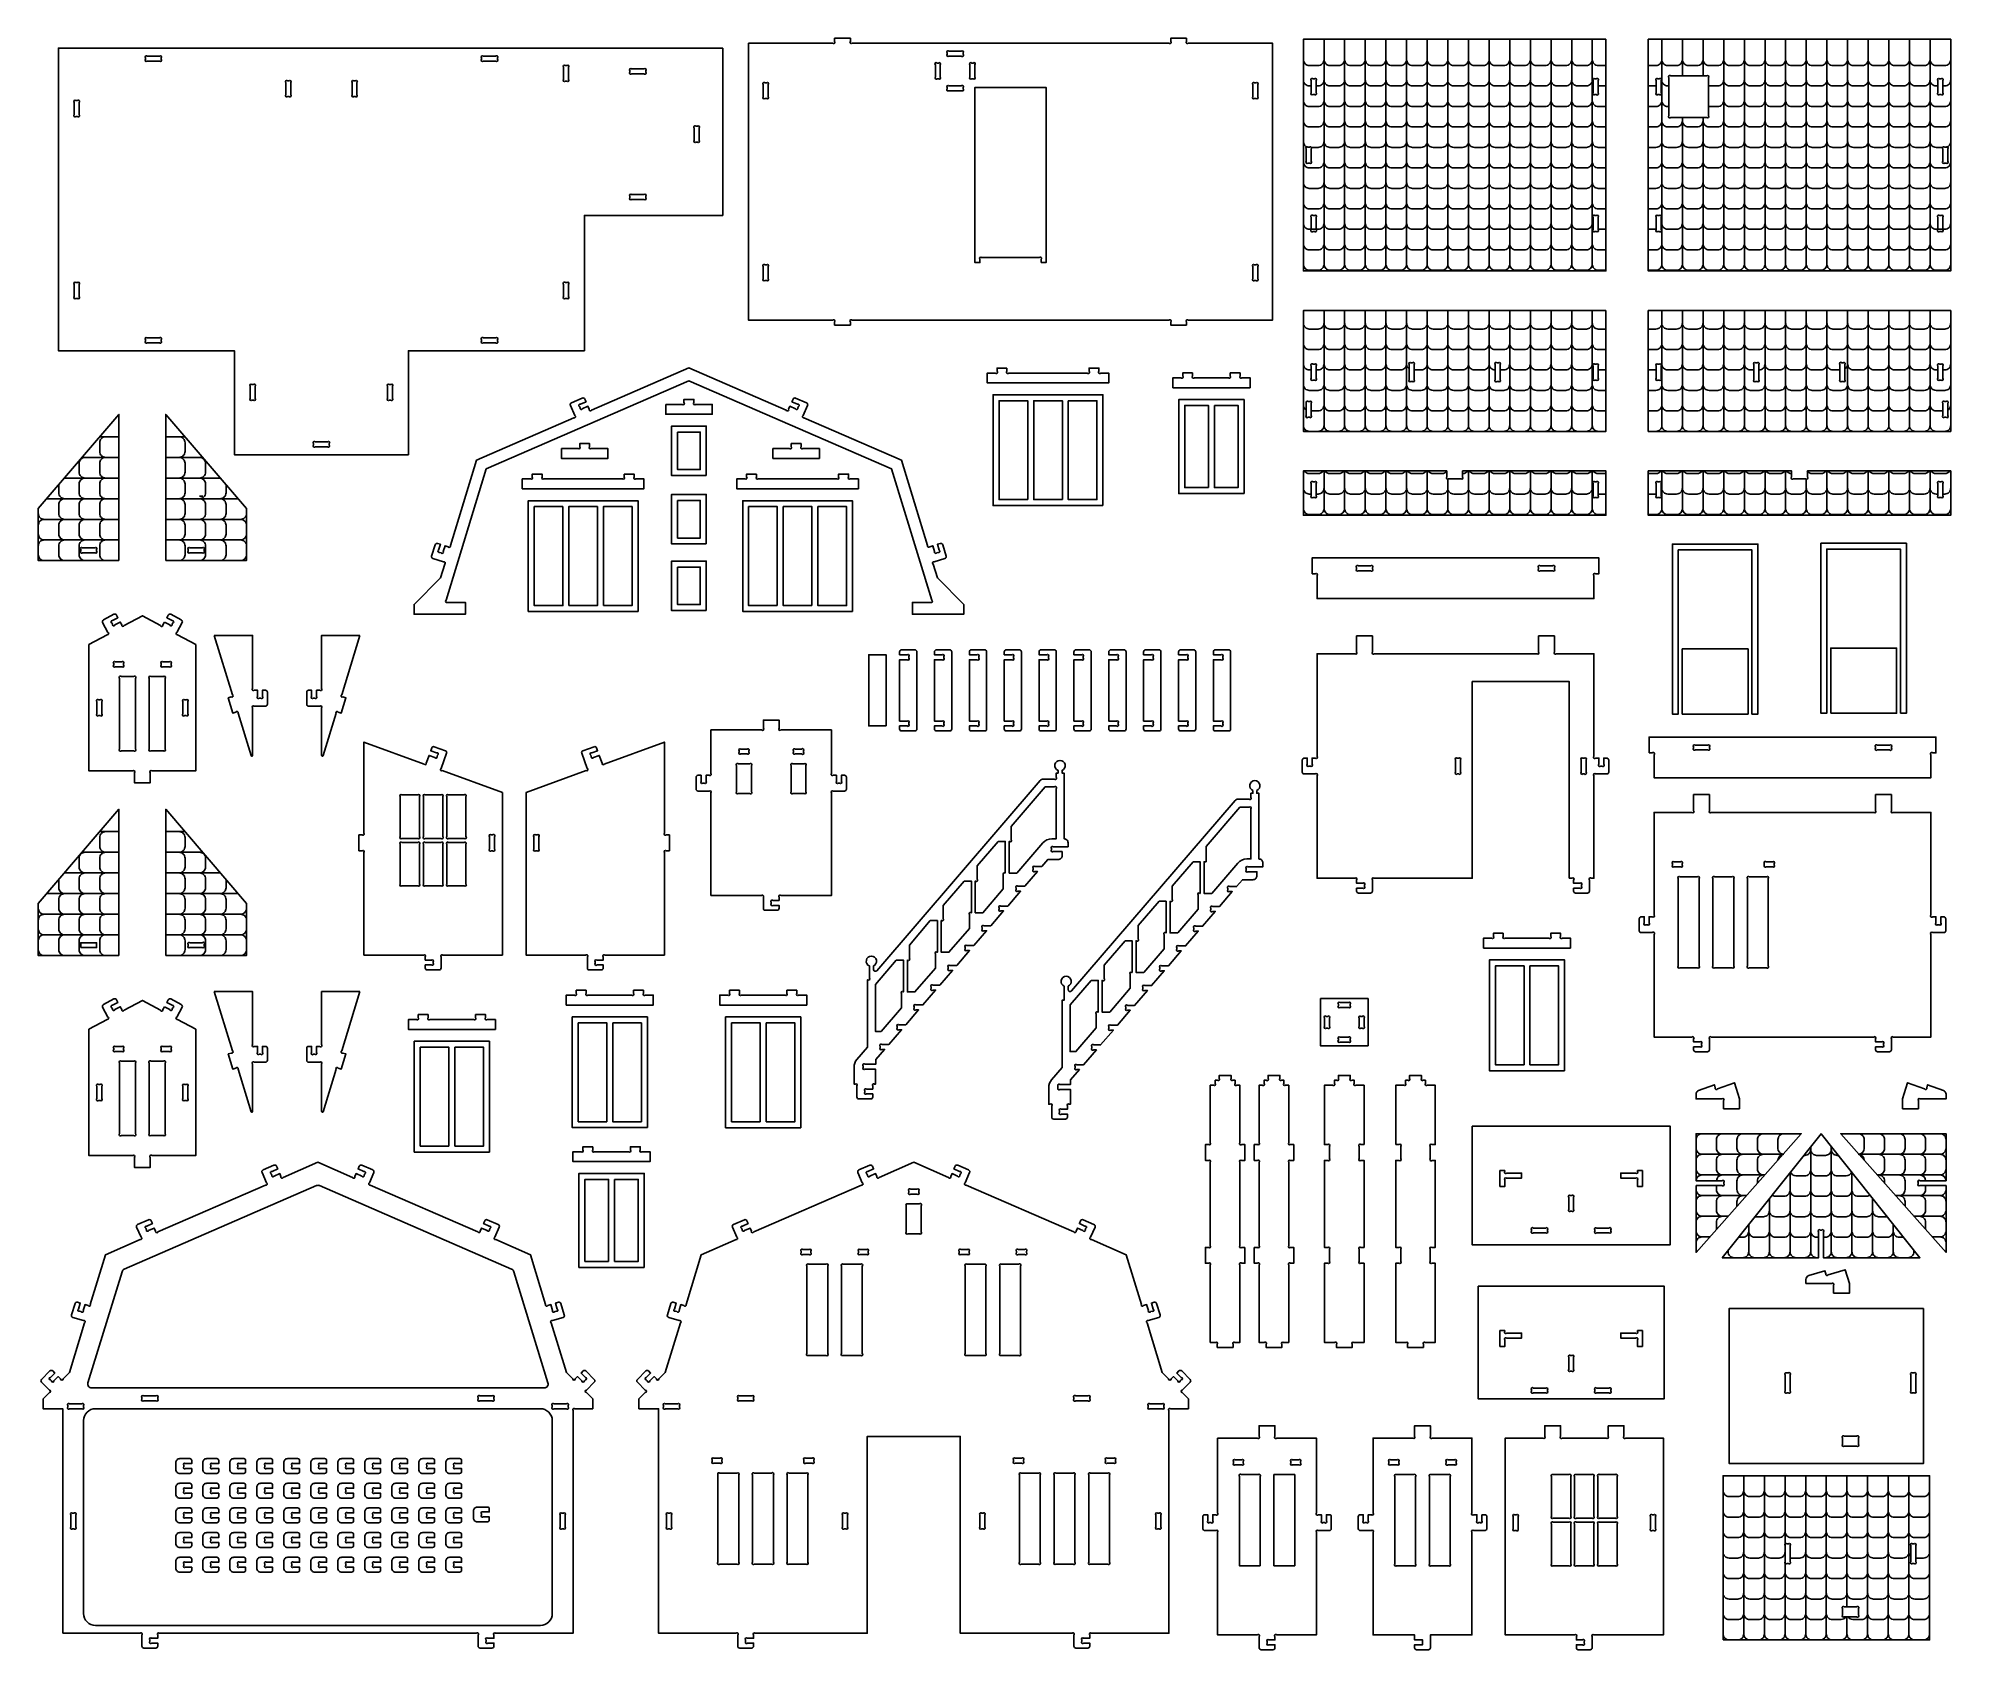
# Model space of a CAD drawing. Extents: x 73.4 to 121.7, y 2004.6 to 2045.3.
import ezdxf

# ---------------------------------------------------------------- set-up
doc = ezdxf.new("R2010")
doc.units = 0
doc.layers.add('LAYER1', color=18, linetype='CONTINUOUS')

msp = doc.modelspace()

# ---------------------------------------------------------------- linework, layer by layer
at = {"layer": 'LAYER1'}
for points in [[(91.351, 2045.21), (93.481, 2045.21, 1), (93.525, 2045.254), (93.525, 2045.335), (93.925, 2045.335), (93.925, 2045.254, 1), (93.969, 2045.21), (101.975, 2045.21, 1), (102.02, 2045.254), (102.02, 2045.335), (102.419, 2045.335), (102.419, 2045.254, 1), (102.464, 2045.21), (104.593, 2045.21), (104.593, 2038.215), (102.464, 2038.215, 1), (102.419, 2038.17), (102.419, 2038.09), (102.02, 2038.09), (102.02, 2038.17, 1), (101.975, 2038.215), (93.969, 2038.215, 1), (93.925, 2038.17), (93.925, 2038.09), (93.525, 2038.09), (93.525, 2038.17, 1), (93.481, 2038.215), (91.351, 2038.215)], [(76.157, 2044.885), (76.468, 2044.885, -1), (76.513, 2044.841), (76.513, 2044.804, -1), (76.468, 2044.76), (76.157, 2044.76, -1), (76.113, 2044.804), (76.113, 2044.841, -1)], [(84.607, 2044.841), (84.607, 2044.804, 1), (84.652, 2044.76), (84.963, 2044.76, 1), (85.007, 2044.804), (85.007, 2044.841, 1), (84.963, 2044.885), (84.652, 2044.885, 1)], [(86.681, 2044.603), (86.681, 2044.292, 1), (86.725, 2044.248), (86.762, 2044.248, 1), (86.806, 2044.292), (86.806, 2044.603, 1), (86.762, 2044.647), (86.725, 2044.647, 1)], [(96.198, 2044.666), (96.198, 2044.355, -1), (96.154, 2044.311), (96.118, 2044.311, -1), (96.073, 2044.355), (96.073, 2044.666, -1), (96.118, 2044.71), (96.154, 2044.71, -1)], [(96.373, 2044.966), (96.373, 2044.93, 1), (96.417, 2044.885), (96.729, 2044.885, 1), (96.773, 2044.93), (96.773, 2044.966, 1), (96.729, 2045.01), (96.417, 2045.01, 1)], [(97.073, 2044.666), (97.073, 2044.355, -1), (97.028, 2044.311), (96.992, 2044.311, -1), (96.948, 2044.355), (96.948, 2044.666, -1), (96.992, 2044.71), (97.028, 2044.71, -1)], [(79.661, 2044.216), (79.661, 2043.905, 1), (79.705, 2043.86), (79.741, 2043.86, 1), (79.785, 2043.905), (79.785, 2044.216, 1), (79.741, 2044.26), (79.705, 2044.26, 1)], [(81.459, 2044.216), (81.459, 2043.905, -1), (81.415, 2043.86), (81.379, 2043.86, -1), (81.334, 2043.905), (81.334, 2044.216, -1), (81.379, 2044.26), (81.415, 2044.26, -1)], [(88.355, 2044.516), (88.355, 2044.479, 1), (88.399, 2044.435), (88.71, 2044.435, 1), (88.755, 2044.479), (88.755, 2044.516, 1), (88.71, 2044.56), (88.399, 2044.56, 1)], [(91.726, 2044.167), (91.726, 2043.855, 1), (91.77, 2043.811), (91.807, 2043.811, 1), (91.851, 2043.855), (91.851, 2044.167, 1), (91.807, 2044.211), (91.77, 2044.211, 1)], [(104.218, 2044.167), (104.218, 2043.855, -1), (104.174, 2043.811), (104.137, 2043.811, -1), (104.093, 2043.855), (104.093, 2044.167, -1), (104.137, 2044.211), (104.174, 2044.211, -1)], [(105.653, 2044.311), (105.616, 2044.311, 1), (105.572, 2044.267), (105.572, 2043.956, 1), (105.616, 2043.911), (105.653, 2043.911, 1), (105.697, 2043.956), (105.697, 2044.267, 1)], [(112.737, 2044.311), (112.773, 2044.311, -1), (112.818, 2044.267), (112.818, 2043.956, -1), (112.773, 2043.911), (112.737, 2043.911, -1), (112.693, 2043.956), (112.693, 2044.267, -1)], [(114.285, 2044.267), (114.285, 2043.956, 1), (114.33, 2043.911), (114.366, 2043.911, 1), (114.41, 2043.956), (114.41, 2044.267, 1), (114.366, 2044.311), (114.33, 2044.311, 1)], [(114.654, 2044.384), (115.562, 2044.384, -1), (115.606, 2044.34), (115.606, 2043.377, -1), (115.562, 2043.333), (114.654, 2043.333, -1), (114.61, 2043.377), (114.61, 2044.34, -1)], [(121.45, 2044.311), (121.486, 2044.311, -1), (121.531, 2044.267), (121.531, 2043.956, -1), (121.486, 2043.911), (121.45, 2043.911, -1), (121.406, 2043.956), (121.406, 2044.267, -1)], [(74.314, 2043.716), (74.314, 2043.405, 1), (74.358, 2043.361), (74.395, 2043.361, 1), (74.439, 2043.405), (74.439, 2043.716, 1), (74.395, 2043.761), (74.358, 2043.761, 1)], [(96.373, 2044.092), (96.373, 2044.055, 1), (96.417, 2044.011), (96.729, 2044.011, 1), (96.773, 2044.055), (96.773, 2044.092, 1), (96.729, 2044.136), (96.417, 2044.136, 1)], [(98.747, 2039.67), (98.747, 2039.751, 1), (98.702, 2039.795), (97.242, 2039.795, 1), (97.198, 2039.751), (97.198, 2039.67), (97.073, 2039.67), (97.073, 2044.092), (98.872, 2044.092), (98.872, 2039.67)], [(89.979, 2043.067), (89.979, 2042.755, 1), (90.023, 2042.711), (90.06, 2042.711, 1), (90.104, 2042.755), (90.104, 2043.067, 1), (90.06, 2043.111), (90.023, 2043.111, 1)], [(105.447, 2042.539), (105.447, 2042.228, 1), (105.492, 2042.184), (105.528, 2042.184, 1), (105.572, 2042.228), (105.572, 2042.539, 1), (105.528, 2042.584), (105.492, 2042.584, 1)], [(121.575, 2042.584), (121.611, 2042.584, -1), (121.656, 2042.539), (121.656, 2042.228, -1), (121.611, 2042.184), (121.575, 2042.184, -1), (121.531, 2042.228), (121.531, 2042.539, -1)], [(88.355, 2041.343), (88.355, 2041.306, 1), (88.399, 2041.262), (88.71, 2041.262, 1), (88.755, 2041.306), (88.755, 2041.343, 1), (88.71, 2041.387), (88.399, 2041.387, 1)], [(105.572, 2040.812), (105.572, 2040.501, 1), (105.616, 2040.457), (105.653, 2040.457, 1), (105.697, 2040.501), (105.697, 2040.812, 1), (105.653, 2040.856), (105.616, 2040.856, 1)], [(112.737, 2040.856), (112.773, 2040.856, -1), (112.818, 2040.812), (112.818, 2040.501, -1), (112.773, 2040.457), (112.737, 2040.457, -1), (112.693, 2040.501), (112.693, 2040.812, -1)], [(114.285, 2040.812), (114.285, 2040.501, 1), (114.33, 2040.457), (114.366, 2040.457, 1), (114.41, 2040.501), (114.41, 2040.812, 1), (114.366, 2040.856), (114.33, 2040.856, 1)], [(121.45, 2040.856), (121.486, 2040.856, -1), (121.531, 2040.812), (121.531, 2040.501, -1), (121.486, 2040.457), (121.45, 2040.457, -1), (121.406, 2040.501), (121.406, 2040.812, -1)], [(91.77, 2039.614), (91.807, 2039.614, -1), (91.851, 2039.569), (91.851, 2039.258, -1), (91.807, 2039.214), (91.77, 2039.214, -1), (91.726, 2039.258), (91.726, 2039.569, -1)], [(104.093, 2039.569), (104.093, 2039.258, 1), (104.137, 2039.214), (104.174, 2039.214, 1), (104.218, 2039.258), (104.218, 2039.569, 1), (104.174, 2039.614), (104.137, 2039.614, 1)], [(74.358, 2039.163), (74.395, 2039.163, -1), (74.439, 2039.119), (74.439, 2038.808, -1), (74.395, 2038.764), (74.358, 2038.764, -1), (74.314, 2038.808), (74.314, 2039.119, -1)], [(86.681, 2039.119), (86.681, 2038.808, 1), (86.725, 2038.764), (86.762, 2038.764, 1), (86.806, 2038.808), (86.806, 2039.119, 1), (86.762, 2039.163), (86.725, 2039.163, 1)], [(76.157, 2037.764), (76.468, 2037.764, -1), (76.513, 2037.72), (76.513, 2037.684, -1), (76.468, 2037.639), (76.157, 2037.639, -1), (76.113, 2037.684), (76.113, 2037.72, -1)], [(84.607, 2037.72), (84.607, 2037.684, 1), (84.652, 2037.639), (84.963, 2037.639, 1), (85.007, 2037.684), (85.007, 2037.72, 1), (84.963, 2037.764), (84.652, 2037.764, 1)], [(96.792, 2031.036), (96.126, 2031.702), (96.018, 2032.055, -1), (96.047, 2032.11), (96.315, 2032.192, 0.414214), (96.349, 2032.254), (96.261, 2032.541, 0.414214), (96.198, 2032.574), (96.127, 2032.552), (96.172, 2032.403, -1), (96.143, 2032.348), (96.108, 2032.338, -1), (96.053, 2032.367), (96.007, 2032.516), (95.93, 2032.492, -1), (95.875, 2032.521), (95.214, 2034.677), (92.754, 2035.747, -1), (92.731, 2035.805), (92.843, 2036.062, 0.414214), (92.817, 2036.128), (92.542, 2036.247, 0.414214), (92.477, 2036.221), (92.447, 2036.153), (92.589, 2036.091, -1), (92.612, 2036.032), (92.598, 2035.999, -1), (92.54, 2035.976), (92.397, 2036.038), (92.365, 2035.964, -1), (92.306, 2035.941), (89.846, 2037.011), (87.387, 2035.941, -1), (87.328, 2035.964), (87.296, 2036.038), (87.153, 2035.976, -1), (87.095, 2035.999), (87.081, 2036.032, -1), (87.104, 2036.091), (87.246, 2036.153), (87.216, 2036.221, 0.414214), (87.151, 2036.247), (86.876, 2036.128, 0.414214), (86.85, 2036.062), (86.962, 2035.805, -1), (86.939, 2035.747), (84.479, 2034.677), (83.818, 2032.521, -1), (83.763, 2032.492), (83.686, 2032.516), (83.64, 2032.367, -1), (83.585, 2032.338), (83.55, 2032.348, -1), (83.521, 2032.403), (83.566, 2032.552), (83.495, 2032.574, 0.414214), (83.432, 2032.541), (83.344, 2032.254, 0.414214), (83.378, 2032.192), (83.646, 2032.11, -1), (83.675, 2032.055), (83.567, 2031.702), (82.901, 2031.036), (82.901, 2030.786), (84.2, 2030.786), (84.2, 2031.086), (83.751, 2031.086, -1), (83.709, 2031.143), (84.725, 2034.457), (89.846, 2036.684), (94.968, 2034.457), (95.984, 2031.143, -1), (95.941, 2031.086), (95.493, 2031.086), (95.493, 2030.786), (96.792, 2030.786)], [(97.883, 2037.004), (97.883, 2036.923, 1), (97.927, 2036.879), (99.912, 2036.879, 1), (99.957, 2036.923), (99.957, 2037.004), (100.207, 2037.004), (100.207, 2036.923, 1), (100.251, 2036.879), (100.456, 2036.879), (100.456, 2036.629), (97.383, 2036.629), (97.383, 2036.879), (97.589, 2036.879, 1), (97.633, 2036.923), (97.633, 2037.004)], [(105.572, 2037.058), (105.572, 2036.746, 1), (105.616, 2036.702), (105.653, 2036.702, 1), (105.697, 2036.746), (105.697, 2037.058, 1), (105.653, 2037.102), (105.616, 2037.102, 1)], [(108.171, 2037.095), (108.171, 2036.708, -1), (108.126, 2036.664), (108.09, 2036.664, -1), (108.046, 2036.708), (108.046, 2037.095, -1), (108.09, 2037.14), (108.126, 2037.14, -1)], [(110.344, 2037.095), (110.344, 2036.708, -1), (110.3, 2036.664), (110.264, 2036.664, -1), (110.219, 2036.708), (110.219, 2037.095, -1), (110.264, 2037.14), (110.3, 2037.14, -1)], [(112.737, 2037.102), (112.773, 2037.102, -1), (112.818, 2037.058), (112.818, 2036.746, -1), (112.773, 2036.702), (112.737, 2036.702, -1), (112.693, 2036.746), (112.693, 2037.058, -1)], [(114.285, 2037.058), (114.285, 2036.746, 1), (114.33, 2036.702), (114.366, 2036.702, 1), (114.41, 2036.746), (114.41, 2037.058, 1), (114.366, 2037.102), (114.33, 2037.102, 1)], [(116.759, 2037.095), (116.759, 2036.708, 1), (116.803, 2036.664), (116.839, 2036.664, 1), (116.884, 2036.708), (116.884, 2037.095, 1), (116.839, 2037.14), (116.803, 2037.14, 1)], [(118.932, 2037.095), (118.932, 2036.708, 1), (118.977, 2036.664), (119.013, 2036.664, 1), (119.057, 2036.708), (119.057, 2037.095, 1), (119.013, 2037.14), (118.977, 2037.14, 1)], [(121.45, 2037.102), (121.486, 2037.102, -1), (121.531, 2037.058), (121.531, 2036.746, -1), (121.486, 2036.702), (121.45, 2036.702, -1), (121.406, 2036.746), (121.406, 2037.058, -1)], [(78.886, 2036.546), (78.886, 2036.235, -1), (78.842, 2036.19), (78.805, 2036.19, -1), (78.761, 2036.235), (78.761, 2036.546, -1), (78.805, 2036.59), (78.842, 2036.59, -1)], [(82.234, 2036.546), (82.234, 2036.235, 1), (82.278, 2036.19), (82.315, 2036.19, 1), (82.359, 2036.235), (82.359, 2036.546, 1), (82.315, 2036.59), (82.278, 2036.59, 1)], [(102.574, 2036.883), (102.574, 2036.803, 1), (102.619, 2036.758), (103.48, 2036.758, 1), (103.524, 2036.803), (103.524, 2036.883), (103.774, 2036.883), (103.774, 2036.803, 1), (103.818, 2036.758), (104.024, 2036.758), (104.024, 2036.509), (102.075, 2036.509), (102.075, 2036.758), (102.28, 2036.758, 1), (102.325, 2036.803), (102.325, 2036.883)], [(89.259, 2036.088), (89.677, 2036.088, 1), (89.722, 2036.132), (89.722, 2036.213), (89.971, 2036.213), (89.971, 2036.132, 1), (90.016, 2036.088), (90.434, 2036.088), (90.434, 2035.838), (89.259, 2035.838)], [(105.447, 2036.115), (105.447, 2035.804, 1), (105.492, 2035.76), (105.528, 2035.76, 1), (105.572, 2035.804), (105.572, 2036.115, 1), (105.528, 2036.159), (105.492, 2036.159, 1)], [(121.575, 2036.159), (121.611, 2036.159, -1), (121.656, 2036.115), (121.656, 2035.804, -1), (121.611, 2035.76), (121.575, 2035.76, -1), (121.531, 2035.804), (121.531, 2036.115, -1)], [(80.404, 2035.141), (80.716, 2035.141, -1), (80.76, 2035.097), (80.76, 2035.06, -1), (80.716, 2035.016), (80.404, 2035.016, -1), (80.36, 2035.06), (80.36, 2035.097, -1)], [(86.626, 2034.972), (87.044, 2034.972, 1), (87.089, 2035.017), (87.089, 2035.097), (87.338, 2035.097), (87.338, 2035.017, 1), (87.383, 2034.972), (87.801, 2034.972), (87.801, 2034.722), (86.626, 2034.722)], [(91.968, 2034.972), (92.386, 2034.972, 1), (92.43, 2035.017), (92.43, 2035.097), (92.68, 2035.097), (92.68, 2035.017, 1), (92.724, 2034.972), (93.142, 2034.972), (93.142, 2034.722), (91.968, 2034.722)], [(88.211, 2034.328), (88.211, 2034.248, -1), (88.166, 2034.204), (86.181, 2034.204, -1), (86.137, 2034.248), (86.137, 2034.328), (85.887, 2034.328), (85.887, 2034.248, -1), (85.843, 2034.204), (85.637, 2034.204), (85.637, 2033.954), (88.71, 2033.954), (88.71, 2034.204), (88.505, 2034.204, -1), (88.46, 2034.248), (88.46, 2034.328)], [(91.555, 2034.328), (91.555, 2034.248, 1), (91.599, 2034.204), (93.584, 2034.204, 1), (93.629, 2034.248), (93.629, 2034.328), (93.879, 2034.328), (93.879, 2034.248, 1), (93.923, 2034.204), (94.128, 2034.204), (94.128, 2033.954), (91.055, 2033.954), (91.055, 2034.204), (91.261, 2034.204, 1), (91.305, 2034.248), (91.305, 2034.328)], [(109.395, 2034.405), (109.395, 2034.25, -1), (109.351, 2034.205), (109.039, 2034.205, -1), (108.995, 2034.25), (108.995, 2034.405), (105.372, 2034.405), (105.372, 2033.287), (113.017, 2033.287), (113.017, 2034.405)], [(105.572, 2034.09), (105.572, 2033.779, 1), (105.616, 2033.735), (105.653, 2033.735, 1), (105.697, 2033.779), (105.697, 2034.09, 1), (105.653, 2034.134), (105.616, 2034.134, 1)], [(112.737, 2034.134), (112.773, 2034.134, -1), (112.818, 2034.09), (112.818, 2033.779, -1), (112.773, 2033.735), (112.737, 2033.735, -1), (112.693, 2033.779), (112.693, 2034.09, -1)], [(117.752, 2034.205), (118.064, 2034.205, 1), (118.108, 2034.25), (118.108, 2034.405), (121.731, 2034.405), (121.731, 2033.287), (114.085, 2033.287), (114.085, 2034.405), (117.708, 2034.405), (117.708, 2034.25, 1)], [(114.285, 2034.09), (114.285, 2033.779, 1), (114.33, 2033.735), (114.366, 2033.735, 1), (114.41, 2033.779), (114.41, 2034.09, 1), (114.366, 2034.134), (114.33, 2034.134, 1)], [(121.45, 2034.134), (121.486, 2034.134, -1), (121.531, 2034.09), (121.531, 2033.779, -1), (121.486, 2033.735), (121.45, 2033.735, -1), (121.406, 2033.779), (121.406, 2034.09, -1)], [(74.523, 2032.465), (74.834, 2032.465, -1), (74.878, 2032.421), (74.878, 2032.384, -1), (74.834, 2032.34), (74.523, 2032.34, -1), (74.478, 2032.384), (74.478, 2032.421, -1)], [(77.194, 2032.421), (77.194, 2032.384, 1), (77.238, 2032.34), (77.549, 2032.34, 1), (77.594, 2032.384), (77.594, 2032.421, 1), (77.549, 2032.465), (77.238, 2032.465, 1)], [(105.593, 2031.807), (105.674, 2031.807, -1), (105.718, 2031.763), (105.718, 2031.183), (112.714, 2031.183), (112.714, 2031.763, -1), (112.758, 2031.807), (112.839, 2031.807), (112.839, 2032.207), (105.593, 2032.207)], [(106.762, 2031.882), (107.073, 2031.882, 1), (107.118, 2031.927), (107.118, 2031.963, 1), (107.073, 2032.007), (106.762, 2032.007, 1), (106.718, 2031.963), (106.718, 2031.927, 1)], [(111.359, 2032.007), (111.67, 2032.007, -1), (111.715, 2031.963), (111.715, 2031.927, -1), (111.67, 2031.882), (111.359, 2031.882, -1), (111.315, 2031.927), (111.315, 2031.963, -1)], [(76.594, 2030.589), (76.556, 2030.518, -1), (76.496, 2030.5), (76.036, 2030.748), (75.576, 2030.5, -1), (75.516, 2030.518), (75.478, 2030.589), (75.341, 2030.515, -1), (75.281, 2030.533), (75.264, 2030.565, -1), (75.282, 2030.625), (75.419, 2030.698), (75.383, 2030.764, 0.414214), (75.315, 2030.785), (75.051, 2030.642, 0.414214), (75.031, 2030.574), (75.164, 2030.328, -1), (75.147, 2030.268), (74.687, 2030.019), (74.687, 2026.828), (75.792, 2026.828, -1), (75.836, 2026.784), (75.836, 2026.528), (76.236, 2026.528), (76.236, 2026.784, -1), (76.28, 2026.828), (77.385, 2026.828), (77.385, 2030.019), (76.925, 2030.268, -1), (76.907, 2030.328), (77.041, 2030.574, 0.414214), (77.02, 2030.642), (76.757, 2030.785, 0.414214), (76.689, 2030.764), (76.653, 2030.698), (76.79, 2030.625, -1), (76.808, 2030.565), (76.791, 2030.533, -1), (76.731, 2030.515)], [(77.852, 2030.249), (78.311, 2028.752, -1), (78.281, 2028.697), (78.204, 2028.673), (78.321, 2028.291), (78.398, 2028.314, -1), (78.454, 2028.285), (78.782, 2027.214, 0.861326), (78.821, 2027.22), (78.821, 2028.42, -1), (78.865, 2028.464), (79.146, 2028.464, 0.414214), (79.196, 2028.514), (79.196, 2028.814, 0.414214), (79.146, 2028.864), (79.071, 2028.864), (79.071, 2028.709, -1), (79.027, 2028.664), (78.99, 2028.664, -1), (78.946, 2028.709), (78.946, 2028.864), (78.865, 2028.864, -1), (78.821, 2028.908), (78.821, 2030.249)], [(81.532, 2030.249), (81.073, 2028.752, 1), (81.102, 2028.697), (81.179, 2028.673), (81.062, 2028.291), (80.985, 2028.314, 1), (80.93, 2028.285), (80.602, 2027.214, -0.861326), (80.563, 2027.22), (80.563, 2028.42, 1), (80.518, 2028.464), (80.238, 2028.464, -0.414214), (80.188, 2028.514), (80.188, 2028.814, -0.414214), (80.238, 2028.864), (80.313, 2028.864), (80.313, 2028.709, 1), (80.357, 2028.664), (80.393, 2028.664, 1), (80.438, 2028.709), (80.438, 2028.864), (80.518, 2028.864, 1), (80.563, 2028.908), (80.563, 2030.249)], [(112.089, 2024.116), (112.157, 2024.116, -1), (112.202, 2024.071), (112.202, 2023.991), (112.357, 2023.991, -1), (112.402, 2023.946), (112.402, 2023.91, -1), (112.357, 2023.866), (112.202, 2023.866), (112.202, 2023.791, 0.414214), (112.252, 2023.741), (112.552, 2023.741, 0.414214), (112.602, 2023.791), (112.602, 2024.071, -1), (112.646, 2024.116), (112.714, 2024.116), (112.714, 2026.707, -1), (112.758, 2026.751), (113.039, 2026.751, 0.414214), (113.089, 2026.801), (113.089, 2027.101, 0.414214), (113.039, 2027.151), (112.964, 2027.151), (112.964, 2026.996, -1), (112.92, 2026.951), (112.883, 2026.951, -1), (112.839, 2026.996), (112.839, 2027.151), (112.758, 2027.151, -1), (112.714, 2027.195), (112.714, 2029.787), (111.759, 2029.787, -1), (111.715, 2029.831), (111.715, 2030.237), (111.315, 2030.237), (111.315, 2029.831, -1), (111.271, 2029.787), (107.162, 2029.787, -1), (107.118, 2029.831), (107.118, 2030.237), (106.718, 2030.237), (106.718, 2029.831, -1), (106.674, 2029.787), (105.718, 2029.787), (105.718, 2027.195, -1), (105.674, 2027.151), (105.593, 2027.151), (105.593, 2026.996, -1), (105.549, 2026.951), (105.513, 2026.951, -1), (105.469, 2026.996), (105.469, 2027.151), (105.394, 2027.151, 0.414214), (105.344, 2027.101), (105.344, 2026.801, 0.414214), (105.394, 2026.751), (105.674, 2026.751, -1), (105.718, 2026.707), (105.718, 2024.116), (106.674, 2024.116, -1), (106.718, 2024.071), (106.718, 2023.991), (106.873, 2023.991, -1), (106.918, 2023.946), (106.918, 2023.91, -1), (106.873, 2023.866), (106.718, 2023.866), (106.718, 2023.791, 0.414214), (106.768, 2023.741), (107.068, 2023.741, 0.414214), (107.118, 2023.791), (107.118, 2024.071, -1), (107.162, 2024.116), (109.641, 2024.116), (109.641, 2029.087), (112.089, 2029.087)], [(95.606, 2029.837, 0.414214), (95.556, 2029.887), (95.22, 2029.887, 0.414214), (95.17, 2029.837), (95.17, 2029.762), (95.362, 2029.762, -1), (95.406, 2029.718), (95.406, 2029.681, -1), (95.362, 2029.637), (95.17, 2029.637), (95.17, 2028.088), (95.362, 2028.088, -1), (95.406, 2028.044), (95.406, 2028.007, -1), (95.362, 2027.963), (95.17, 2027.963), (95.17, 2027.888, 0.414214), (95.22, 2027.838), (95.556, 2027.838, 0.414214), (95.606, 2027.888)], [(96.487, 2029.837, 0.414214), (96.437, 2029.887), (96.101, 2029.887, 0.414214), (96.051, 2029.837), (96.051, 2029.762), (96.243, 2029.762, -1), (96.287, 2029.718), (96.287, 2029.681, -1), (96.243, 2029.637), (96.051, 2029.637), (96.051, 2028.088), (96.243, 2028.088, -1), (96.287, 2028.044), (96.287, 2028.007, -1), (96.243, 2027.963), (96.051, 2027.963), (96.051, 2027.888, 0.414214), (96.101, 2027.838), (96.437, 2027.838, 0.414214), (96.487, 2027.888)], [(97.368, 2029.837, 0.414214), (97.318, 2029.887), (96.982, 2029.887, 0.414214), (96.932, 2029.837), (96.932, 2029.762), (97.124, 2029.762, -1), (97.168, 2029.718), (97.168, 2029.681, -1), (97.124, 2029.637), (96.932, 2029.637), (96.932, 2028.088), (97.124, 2028.088, -1), (97.168, 2028.044), (97.168, 2028.007, -1), (97.124, 2027.963), (96.932, 2027.963), (96.932, 2027.888, 0.414214), (96.982, 2027.838), (97.318, 2027.838, 0.414214), (97.368, 2027.888)], [(98.249, 2029.837, 0.414214), (98.199, 2029.887), (97.863, 2029.887, 0.414214), (97.813, 2029.837), (97.813, 2029.762), (98.005, 2029.762, -1), (98.049, 2029.718), (98.049, 2029.681, -1), (98.005, 2029.637), (97.813, 2029.637), (97.813, 2028.088), (98.005, 2028.088, -1), (98.049, 2028.044), (98.049, 2028.007, -1), (98.005, 2027.963), (97.813, 2027.963), (97.813, 2027.888, 0.414214), (97.863, 2027.838), (98.199, 2027.838, 0.414214), (98.249, 2027.888)], [(99.13, 2029.837, 0.414214), (99.08, 2029.887), (98.744, 2029.887, 0.414214), (98.694, 2029.837), (98.694, 2029.762), (98.886, 2029.762, -1), (98.93, 2029.718), (98.93, 2029.681, -1), (98.886, 2029.637), (98.694, 2029.637), (98.694, 2028.088), (98.886, 2028.088, -1), (98.93, 2028.044), (98.93, 2028.007, -1), (98.886, 2027.963), (98.694, 2027.963), (98.694, 2027.888, 0.414214), (98.744, 2027.838), (99.08, 2027.838, 0.414214), (99.13, 2027.888)], [(100.011, 2029.837, 0.414214), (99.961, 2029.887), (99.625, 2029.887, 0.414214), (99.575, 2029.837), (99.575, 2029.762), (99.767, 2029.762, -1), (99.811, 2029.718), (99.811, 2029.681, -1), (99.767, 2029.637), (99.575, 2029.637), (99.575, 2028.088), (99.767, 2028.088, -1), (99.811, 2028.044), (99.811, 2028.007, -1), (99.767, 2027.963), (99.575, 2027.963), (99.575, 2027.888, 0.414214), (99.625, 2027.838), (99.961, 2027.838, 0.414214), (100.011, 2027.888)], [(100.892, 2029.837, 0.414214), (100.842, 2029.887), (100.506, 2029.887, 0.414214), (100.456, 2029.837), (100.456, 2029.762), (100.648, 2029.762, -1), (100.692, 2029.718), (100.692, 2029.681, -1), (100.648, 2029.637), (100.456, 2029.637), (100.456, 2028.088), (100.648, 2028.088, -1), (100.692, 2028.044), (100.692, 2028.007, -1), (100.648, 2027.963), (100.456, 2027.963), (100.456, 2027.888, 0.414214), (100.506, 2027.838), (100.842, 2027.838, 0.414214), (100.892, 2027.888)], [(101.773, 2029.837, 0.414214), (101.723, 2029.887), (101.387, 2029.887, 0.414214), (101.337, 2029.837), (101.337, 2029.762), (101.529, 2029.762, -1), (101.573, 2029.718), (101.573, 2029.681, -1), (101.529, 2029.637), (101.337, 2029.637), (101.337, 2028.088), (101.529, 2028.088, -1), (101.573, 2028.044), (101.573, 2028.007, -1), (101.529, 2027.963), (101.337, 2027.963), (101.337, 2027.888, 0.414214), (101.387, 2027.838), (101.723, 2027.838, 0.414214), (101.773, 2027.888)], [(102.654, 2029.837, 0.414214), (102.604, 2029.887), (102.268, 2029.887, 0.414214), (102.218, 2029.837), (102.218, 2029.762), (102.41, 2029.762, -1), (102.454, 2029.718), (102.454, 2029.681, -1), (102.41, 2029.637), (102.218, 2029.637), (102.218, 2028.088), (102.41, 2028.088, -1), (102.454, 2028.044), (102.454, 2028.007, -1), (102.41, 2027.963), (102.218, 2027.963), (102.218, 2027.888, 0.414214), (102.268, 2027.838), (102.604, 2027.838, 0.414214), (102.654, 2027.888)], [(103.535, 2029.837, 0.414214), (103.485, 2029.887), (103.149, 2029.887, 0.414214), (103.099, 2029.837), (103.099, 2029.762), (103.291, 2029.762, -1), (103.335, 2029.718), (103.335, 2029.681, -1), (103.291, 2029.637), (103.099, 2029.637), (103.099, 2028.088), (103.291, 2028.088, -1), (103.335, 2028.044), (103.335, 2028.007, -1), (103.291, 2027.963), (103.099, 2027.963), (103.099, 2027.888, 0.414214), (103.149, 2027.838), (103.485, 2027.838, 0.414214), (103.535, 2027.888)], [(75.356, 2029.461), (75.517, 2029.461, 1), (75.561, 2029.505), (75.561, 2029.541, 1), (75.517, 2029.585), (75.356, 2029.585, 1), (75.311, 2029.541), (75.311, 2029.505, 1)], [(75.506, 2029.211), (75.817, 2029.211, -1), (75.861, 2029.166), (75.861, 2027.381, -1), (75.817, 2027.337), (75.506, 2027.337, -1), (75.461, 2027.381), (75.461, 2029.166, -1)], [(76.255, 2029.211), (76.566, 2029.211, -1), (76.611, 2029.166), (76.611, 2027.381, -1), (76.566, 2027.337), (76.255, 2027.337, -1), (76.211, 2027.381), (76.211, 2029.166, -1)], [(76.555, 2029.585), (76.716, 2029.585, -1), (76.76, 2029.541), (76.76, 2029.505, -1), (76.716, 2029.461), (76.555, 2029.461, -1), (76.511, 2029.505), (76.511, 2029.541, -1)], [(74.887, 2028.579), (74.887, 2028.268, 1), (74.931, 2028.224), (74.967, 2028.224, 1), (75.012, 2028.268), (75.012, 2028.579, 1), (74.967, 2028.623), (74.931, 2028.623, 1)], [(77.185, 2028.579), (77.185, 2028.268, -1), (77.141, 2028.224), (77.105, 2028.224, -1), (77.06, 2028.268), (77.06, 2028.579, -1), (77.105, 2028.623), (77.141, 2028.623, -1)], [(93.451, 2027.862), (93.451, 2026.763, 1), (93.495, 2026.719), (93.575, 2026.719), (93.575, 2026.563, 1), (93.62, 2026.519), (93.656, 2026.519, 1), (93.7, 2026.563), (93.7, 2026.719), (93.775, 2026.719, -0.414214), (93.825, 2026.669), (93.825, 2026.369, -0.414214), (93.775, 2026.319), (93.495, 2026.319, 1), (93.451, 2026.275), (93.451, 2023.683), (92.171, 2023.683, 1), (92.126, 2023.639), (92.126, 2023.558), (91.971, 2023.558, 1), (91.927, 2023.514), (91.927, 2023.478, 1), (91.971, 2023.433), (92.126, 2023.433), (92.126, 2023.358, -0.414214), (92.076, 2023.309), (91.777, 2023.309, -0.414214), (91.727, 2023.358), (91.727, 2023.639, 1), (91.682, 2023.683), (90.403, 2023.683), (90.403, 2026.275, 1), (90.358, 2026.319), (90.078, 2026.319, -0.414214), (90.028, 2026.369), (90.028, 2026.669, -0.414214), (90.078, 2026.719), (90.153, 2026.719), (90.153, 2026.563, 1), (90.197, 2026.519), (90.233, 2026.519, 1), (90.278, 2026.563), (90.278, 2026.719), (90.358, 2026.719, 1), (90.403, 2026.763), (90.403, 2027.862), (91.682, 2027.862, 1), (91.727, 2027.906), (91.727, 2028.112), (92.126, 2028.112), (92.126, 2027.906, 1), (92.171, 2027.862)], [(83.183, 2021.926), (83.338, 2021.926, 1), (83.383, 2021.971), (83.383, 2022.007, 1), (83.338, 2022.051), (83.183, 2022.051), (83.183, 2022.132, 1), (83.139, 2022.176), (81.634, 2022.176), (81.634, 2024.768, 1), (81.59, 2024.812), (81.509, 2024.812), (81.509, 2025.212), (81.59, 2025.212, 1), (81.634, 2025.256), (81.634, 2027.555), (83.153, 2027.002, 1), (83.21, 2027.028), (83.28, 2027.222), (83.427, 2027.168, 1), (83.483, 2027.195), (83.496, 2027.229, 1), (83.469, 2027.286), (83.323, 2027.339), (83.349, 2027.409, -0.414214), (83.413, 2027.439), (83.694, 2027.337, -0.414214), (83.724, 2027.273), (83.586, 2026.892, 1), (83.612, 2026.835), (85.132, 2026.282), (85.132, 2022.176), (83.627, 2022.176, 1), (83.583, 2022.132), (83.583, 2021.851, -0.414214), (83.533, 2021.801), (83.233, 2021.801, -0.414214), (83.183, 2021.851)], [(89.354, 2024.812), (89.273, 2024.812, 1), (89.229, 2024.768), (89.229, 2022.176), (87.724, 2022.176, 1), (87.68, 2022.132), (87.68, 2022.051), (87.524, 2022.051, 1), (87.48, 2022.007), (87.48, 2021.971, 1), (87.524, 2021.926), (87.68, 2021.926), (87.68, 2021.851, -0.414214), (87.63, 2021.801), (87.33, 2021.801, -0.414214), (87.28, 2021.851), (87.28, 2022.132, 1), (87.236, 2022.176), (85.731, 2022.176), (85.731, 2026.282), (87.251, 2026.835, 1), (87.277, 2026.892), (87.138, 2027.273, -0.414214), (87.168, 2027.337), (87.45, 2027.439, -0.414214), (87.514, 2027.409), (87.54, 2027.339), (87.393, 2027.286, 1), (87.367, 2027.229), (87.379, 2027.195, 1), (87.436, 2027.168), (87.582, 2027.222), (87.653, 2027.028, 1), (87.709, 2027.002), (89.229, 2027.555), (89.229, 2025.256, 1), (89.273, 2025.212), (89.354, 2025.212)], [(91.32, 2027.381), (91.159, 2027.381, 1), (91.115, 2027.337), (91.115, 2027.3, 1), (91.159, 2027.256), (91.32, 2027.256, 1), (91.364, 2027.3), (91.364, 2027.337, 1)], [(92.533, 2027.381), (92.694, 2027.381, -1), (92.739, 2027.337), (92.739, 2027.3, -1), (92.694, 2027.256), (92.533, 2027.256, -1), (92.489, 2027.3), (92.489, 2027.337, -1)], [(114.11, 2027.282), (114.19, 2027.282, -1), (114.235, 2027.237), (114.235, 2026.657), (121.23, 2026.657), (121.23, 2027.237, -1), (121.274, 2027.282), (121.355, 2027.282), (121.355, 2027.681), (114.11, 2027.681)], [(115.59, 2027.481), (115.278, 2027.481, 1), (115.234, 2027.437), (115.234, 2027.401, 1), (115.278, 2027.357), (115.59, 2027.357, 1), (115.634, 2027.401), (115.634, 2027.437, 1)], [(119.875, 2027.481), (120.187, 2027.481, -1), (120.231, 2027.437), (120.231, 2027.401, -1), (120.187, 2027.357), (119.875, 2027.357, -1), (119.831, 2027.401), (119.831, 2027.437, -1)], [(91.383, 2027.006), (91.096, 2027.006, 1), (91.052, 2026.962), (91.052, 2026.301, 1), (91.096, 2026.257), (91.383, 2026.257, 1), (91.427, 2026.301), (91.427, 2026.962, 1)], [(92.801, 2026.962), (92.801, 2026.301, -1), (92.757, 2026.257), (92.47, 2026.257, -1), (92.426, 2026.301), (92.426, 2026.962, -1), (92.47, 2027.006), (92.757, 2027.006, -1)], [(98.801, 2026.624), (99.082, 2026.624, 1), (99.127, 2026.668), (99.127, 2026.774), (99.174, 2026.774), (99.174, 2026.843, -0.819804), (99.224, 2027.093, -0.819804), (99.274, 2026.843), (99.274, 2026.774), (99.326, 2026.774), (99.326, 2025.114, -0.414214), (99.426, 2025.014), (99.426, 2024.914), (99.05, 2024.914, 1), (99.006, 2024.87), (99.006, 2024.834, 1), (99.05, 2024.789), (99.276, 2024.789), (99.276, 2024.69, -0.414214), (99.176, 2024.59), (98.912, 2024.59), (98.761, 2024.415), (98.587, 2024.415, 1), (98.543, 2024.37), (98.543, 2024.334, 1), (98.587, 2024.29), (98.654, 2024.29), (98.332, 2023.915), (98.158, 2023.915, 1), (98.114, 2023.871), (98.114, 2023.834, 1), (98.158, 2023.79), (98.225, 2023.79), (97.903, 2023.415), (97.729, 2023.415, 1), (97.685, 2023.371), (97.685, 2023.335, 1), (97.729, 2023.29), (97.796, 2023.29), (97.474, 2022.916), (97.3, 2022.916, 1), (97.255, 2022.871), (97.255, 2022.835, 1), (97.3, 2022.791), (97.366, 2022.791), (97.044, 2022.416), (96.87, 2022.416, 1), (96.826, 2022.372), (96.826, 2022.335, 1), (96.87, 2022.291), (96.937, 2022.291), (96.615, 2021.916), (96.441, 2021.916, 1), (96.397, 2021.872), (96.397, 2021.836, 1), (96.441, 2021.791), (96.508, 2021.791), (96.186, 2021.417), (96.012, 2021.417, 1), (95.968, 2021.372), (95.968, 2021.336, 1), (96.012, 2021.292), (96.079, 2021.292), (95.757, 2020.917), (95.582, 2020.917, 1), (95.538, 2020.873), (95.538, 2020.836, 1), (95.582, 2020.792), (95.649, 2020.792), (95.327, 2020.417), (95.153, 2020.417, 1), (95.109, 2020.373), (95.109, 2020.337, 1), (95.153, 2020.292), (95.22, 2020.292), (94.898, 2019.918), (94.724, 2019.918, 1), (94.68, 2019.873), (94.68, 2019.837, 1), (94.724, 2019.793), (94.791, 2019.793), (94.569, 2019.535), (94.569, 2019.418), (94.295, 2019.418, 1), (94.25, 2019.374), (94.25, 2019.337, 1), (94.295, 2019.293), (94.563, 2019.293), (94.563, 2018.918), (94.535, 2018.918, 1), (94.49, 2018.874), (94.49, 2018.793), (94.335, 2018.793, 1), (94.291, 2018.749), (94.291, 2018.713, 1), (94.335, 2018.668), (94.49, 2018.668), (94.49, 2018.593, -0.414214), (94.44, 2018.543), (94.141, 2018.543, -0.414214), (94.091, 2018.593), (94.091, 2018.874, 1), (94.046, 2018.918), (94.018, 2018.918), (94.018, 2019.343, -0.179323), (94.09, 2019.538), (94.357, 2019.849), (94.357, 2021.548), (94.363, 2021.548, 1), (94.407, 2021.592), (94.407, 2021.901, -0.819804), (94.457, 2022.151, -0.819804), (94.507, 2021.901), (94.507, 2021.814, 0.695888), (94.595, 2021.782), (98.725, 2026.589, -0.21865)], [(109.341, 2027.107), (109.341, 2026.796, -1), (109.297, 2026.751), (109.26, 2026.751, -1), (109.216, 2026.796), (109.216, 2027.107, -1), (109.26, 2027.151), (109.297, 2027.151, -1)], [(112.514, 2027.107), (112.514, 2026.796, -1), (112.47, 2026.751), (112.433, 2026.751, -1), (112.389, 2026.796), (112.389, 2027.107, -1), (112.433, 2027.151), (112.47, 2027.151, -1)], [(98.135, 2024.246), (97.941, 2024.246), (97.941, 2025.046), (97.947, 2025.046, 1), (97.991, 2025.09), (97.991, 2025.428), (98.847, 2026.424), (99.082, 2026.424, -1), (99.127, 2026.38), (99.127, 2025.114), (99.018, 2025.114, 0.21865), (98.791, 2025.01)], [(103.723, 2026.114), (104.004, 2026.114, 1), (104.048, 2026.158), (104.048, 2026.264), (104.096, 2026.264), (104.096, 2026.333, -0.819804), (104.146, 2026.583, -0.819804), (104.196, 2026.333), (104.196, 2026.264), (104.248, 2026.264), (104.248, 2024.604, -0.414214), (104.348, 2024.504), (104.348, 2024.405), (103.972, 2024.405, 1), (103.928, 2024.36), (103.928, 2024.324, 1), (103.972, 2024.28), (104.198, 2024.28), (104.198, 2024.18, -0.414214), (104.098, 2024.08), (103.834, 2024.08), (103.683, 2023.905), (103.509, 2023.905, 1), (103.465, 2023.861), (103.465, 2023.824, 1), (103.509, 2023.78), (103.576, 2023.78), (103.254, 2023.405), (103.08, 2023.405, 1), (103.036, 2023.361), (103.036, 2023.325, 1), (103.08, 2023.28), (103.147, 2023.28), (102.825, 2022.905), (102.651, 2022.905, 1), (102.607, 2022.861), (102.607, 2022.825, 1), (102.651, 2022.781), (102.718, 2022.781), (102.396, 2022.406), (102.222, 2022.406, 1), (102.177, 2022.362), (102.177, 2022.325, 1), (102.222, 2022.281), (102.288, 2022.281), (101.966, 2021.906), (101.792, 2021.906, 1), (101.748, 2021.862), (101.748, 2021.825, 1), (101.792, 2021.781), (101.859, 2021.781), (101.537, 2021.406), (101.363, 2021.406, 1), (101.319, 2021.362), (101.319, 2021.326, 1), (101.363, 2021.282), (101.43, 2021.282), (101.108, 2020.907), (100.934, 2020.907, 1), (100.889, 2020.863), (100.889, 2020.826, 1), (100.934, 2020.782), (101, 2020.782), (100.679, 2020.407), (100.504, 2020.407, 1), (100.46, 2020.363), (100.46, 2020.326, 1), (100.504, 2020.282), (100.571, 2020.282), (100.249, 2019.907), (100.075, 2019.907, 1), (100.031, 2019.863), (100.031, 2019.827, 1), (100.075, 2019.782), (100.142, 2019.782), (99.82, 2019.408), (99.646, 2019.408, 1), (99.602, 2019.363), (99.602, 2019.327, 1), (99.646, 2019.283), (99.713, 2019.283), (99.491, 2019.025), (99.491, 2018.908), (99.217, 2018.908, 1), (99.172, 2018.864), (99.172, 2018.827, 1), (99.217, 2018.783), (99.485, 2018.783), (99.485, 2018.408), (99.457, 2018.408, 1), (99.412, 2018.364), (99.412, 2018.283), (99.257, 2018.283, 1), (99.213, 2018.239), (99.213, 2018.203, 1), (99.257, 2018.159), (99.412, 2018.159), (99.412, 2018.084, -0.414214), (99.362, 2018.034), (99.063, 2018.034, -0.414214), (99.013, 2018.084), (99.013, 2018.364, 1), (98.968, 2018.408), (98.94, 2018.408), (98.94, 2018.833, -0.179323), (99.012, 2019.028), (99.279, 2019.339), (99.279, 2021.038), (99.329, 2021.038), (99.329, 2021.391, -0.819804), (99.379, 2021.641, -0.819804), (99.429, 2021.391), (99.429, 2021.304, 0.695888), (99.517, 2021.272), (103.647, 2026.079, -0.21865)], [(82.552, 2026.179), (82.552, 2025.168, 1), (82.596, 2025.124), (82.995, 2025.124, 1), (83.039, 2025.168), (83.039, 2026.179, 1), (82.995, 2026.223), (82.596, 2026.223, 1)], [(83.183, 2026.223), (83.582, 2026.223, -1), (83.626, 2026.179), (83.626, 2025.168, -1), (83.582, 2025.124), (83.183, 2025.124, -1), (83.139, 2025.168), (83.139, 2026.179, -1)], [(84.213, 2026.179), (84.213, 2025.168, -1), (84.169, 2025.124), (83.77, 2025.124, -1), (83.726, 2025.168), (83.726, 2026.179, -1), (83.77, 2026.223), (84.169, 2026.223, -1)], [(103.057, 2023.736), (102.863, 2023.736), (102.863, 2024.536), (102.913, 2024.536), (102.913, 2024.918), (103.769, 2025.914), (104.004, 2025.914, -1), (104.048, 2025.87), (104.048, 2024.604), (103.94, 2024.604, 0.21865), (103.713, 2024.5)], [(115.634, 2019.783), (115.634, 2020.063, -1), (115.678, 2020.107), (119.787, 2020.107, -1), (119.831, 2020.063), (119.831, 2019.983), (119.987, 2019.983, -1), (120.031, 2019.938), (120.031, 2019.902, -1), (119.987, 2019.858), (119.831, 2019.858), (119.831, 2019.783, 0.414214), (119.881, 2019.733), (120.181, 2019.733, 0.414214), (120.231, 2019.783), (120.231, 2020.063, -1), (120.275, 2020.107), (121.23, 2020.107), (121.23, 2022.699, -1), (121.274, 2022.743), (121.555, 2022.743, 0.414214), (121.605, 2022.793), (121.605, 2023.093, 0.414214), (121.555, 2023.143), (121.48, 2023.143), (121.48, 2022.987, -1), (121.436, 2022.943), (121.399, 2022.943, -1), (121.355, 2022.987), (121.355, 2023.143), (121.274, 2023.143, -1), (121.23, 2023.187), (121.23, 2025.779), (120.275, 2025.779, -1), (120.231, 2025.823), (120.231, 2026.229), (119.831, 2026.229), (119.831, 2025.823, -1), (119.787, 2025.779), (115.678, 2025.779, -1), (115.634, 2025.823), (115.634, 2026.229), (115.234, 2026.229), (115.234, 2025.823, -1), (115.19, 2025.779), (114.235, 2025.779), (114.235, 2023.187, -1), (114.19, 2023.143), (114.11, 2023.143), (114.11, 2022.987, -1), (114.066, 2022.943), (114.029, 2022.943, -1), (113.985, 2022.987), (113.985, 2023.143), (113.91, 2023.143, 0.414214), (113.86, 2023.093), (113.86, 2022.793, 0.414214), (113.91, 2022.743), (114.19, 2022.743, -1), (114.235, 2022.699), (114.235, 2020.107), (115.19, 2020.107, -1), (115.234, 2020.063), (115.234, 2019.983), (115.39, 2019.983, -1), (115.434, 2019.938), (115.434, 2019.902, -1), (115.39, 2019.858), (115.234, 2019.858), (115.234, 2019.783, 0.414214), (115.284, 2019.733), (115.584, 2019.733, 0.414214)], [(82.552, 2024.98), (82.552, 2023.969, 1), (82.596, 2023.925), (82.995, 2023.925, 1), (83.039, 2023.969), (83.039, 2024.98, 1), (82.995, 2025.024), (82.596, 2025.024, 1)], [(83.183, 2025.024), (83.582, 2025.024, -1), (83.626, 2024.98), (83.626, 2023.969, -1), (83.582, 2023.925), (83.183, 2023.925, -1), (83.139, 2023.969), (83.139, 2024.98, -1)], [(84.213, 2024.98), (84.213, 2023.969, -1), (84.169, 2023.925), (83.77, 2023.925, -1), (83.726, 2023.969), (83.726, 2024.98, -1), (83.77, 2025.024), (84.169, 2025.024, -1)], [(84.807, 2025.167), (84.807, 2024.856, 1), (84.851, 2024.812), (84.887, 2024.812, 1), (84.932, 2024.856), (84.932, 2025.167, 1), (84.887, 2025.212), (84.851, 2025.212, 1)], [(86.056, 2025.167), (86.056, 2024.856, -1), (86.012, 2024.812), (85.975, 2024.812, -1), (85.931, 2024.856), (85.931, 2025.167, -1), (85.975, 2025.212), (86.012, 2025.212, -1)], [(97.663, 2025.046), (97.841, 2025.046), (97.841, 2024.246), (97.836, 2024.246, 1), (97.791, 2024.202), (97.791, 2023.846), (97.276, 2023.247), (97.083, 2023.247), (97.083, 2024.046), (97.088, 2024.046, 1), (97.133, 2024.091), (97.133, 2024.429)], [(102.585, 2024.536), (102.763, 2024.536), (102.763, 2023.736), (102.758, 2023.736, 1), (102.713, 2023.692), (102.713, 2023.337), (102.198, 2022.737), (102.005, 2022.737), (102.005, 2023.536), (102.01, 2023.536, 1), (102.055, 2023.581), (102.055, 2023.919)], [(114.697, 2024.485), (114.697, 2024.449, 1), (114.741, 2024.405), (114.902, 2024.405, 1), (114.947, 2024.449), (114.947, 2024.485, 1), (114.902, 2024.53), (114.741, 2024.53, 1)], [(117.065, 2024.53), (117.226, 2024.53, -1), (117.27, 2024.485), (117.27, 2024.449, -1), (117.226, 2024.405), (117.065, 2024.405, -1), (117.02, 2024.449), (117.02, 2024.485, -1)], [(96.804, 2024.046), (96.983, 2024.046), (96.983, 2023.247), (96.977, 2023.247, 1), (96.933, 2023.203), (96.933, 2022.847), (96.418, 2022.247), (96.224, 2022.247), (96.224, 2023.047), (96.23, 2023.047, 1), (96.274, 2023.091), (96.274, 2023.43)], [(114.847, 2024.111), (114.847, 2021.901, 1), (114.891, 2021.856), (115.327, 2021.856, 1), (115.371, 2021.901), (115.371, 2024.111, 1), (115.327, 2024.155), (114.891, 2024.155, 1)], [(115.721, 2024.111), (115.721, 2021.901, 1), (115.766, 2021.856), (116.202, 2021.856, 1), (116.246, 2021.901), (116.246, 2024.111, 1), (116.202, 2024.155), (115.766, 2024.155, 1)], [(116.596, 2024.111), (116.596, 2021.901, 1), (116.64, 2021.856), (117.076, 2021.856, 1), (117.12, 2021.901), (117.12, 2024.111, 1), (117.076, 2024.155), (116.64, 2024.155, 1)], [(101.726, 2023.536), (101.905, 2023.536), (101.905, 2022.737), (101.899, 2022.737, 1), (101.855, 2022.693), (101.855, 2022.337), (101.34, 2021.738), (101.146, 2021.738), (101.146, 2022.537), (101.152, 2022.537, 1), (101.196, 2022.581), (101.196, 2022.92)], [(95.946, 2023.047), (96.124, 2023.047), (96.124, 2022.247), (96.119, 2022.247, 1), (96.074, 2022.203), (96.074, 2021.848), (95.559, 2021.248), (95.366, 2021.248), (95.366, 2022.048), (95.371, 2022.048, 1), (95.416, 2022.092), (95.416, 2022.43)], [(77.194, 2022.446), (77.194, 2022.409, 1), (77.238, 2022.365), (77.549, 2022.365, 1), (77.594, 2022.409), (77.594, 2022.446, 1), (77.549, 2022.49), (77.238, 2022.49, 1)], [(100.867, 2022.537), (101.046, 2022.537), (101.046, 2021.738), (101.041, 2021.738, 1), (100.996, 2021.693), (100.996, 2021.338), (100.481, 2020.738), (100.288, 2020.738), (100.288, 2021.538), (100.293, 2021.538, 1), (100.338, 2021.582), (100.338, 2021.92)], [(110.423, 2022.728), (110.423, 2022.648, 1), (110.468, 2022.604), (111.578, 2022.604, 1), (111.623, 2022.648), (111.623, 2022.728), (111.872, 2022.728), (111.872, 2022.648, 1), (111.917, 2022.604), (112.122, 2022.604), (112.122, 2022.354), (109.924, 2022.354), (109.924, 2022.604), (110.129, 2022.604, 1), (110.174, 2022.648), (110.174, 2022.728)], [(95.087, 2022.048), (95.266, 2022.048), (95.266, 2021.248), (95.26, 2021.248, 1), (95.216, 2021.204), (95.216, 2020.848), (94.701, 2020.249), (94.557, 2020.249), (94.557, 2021.431)], [(100.009, 2021.538), (100.188, 2021.538), (100.188, 2020.738), (100.182, 2020.738, 1), (100.138, 2020.694), (100.138, 2020.338), (99.623, 2019.739), (99.479, 2019.739), (99.479, 2020.921)], [(76.594, 2020.872), (76.556, 2020.801, -1), (76.496, 2020.783), (76.036, 2021.031), (75.576, 2020.783, -1), (75.516, 2020.801), (75.478, 2020.872), (75.341, 2020.798, -1), (75.281, 2020.816), (75.264, 2020.848, -1), (75.282, 2020.908), (75.419, 2020.982), (75.383, 2021.047, 0.414214), (75.315, 2021.068), (75.051, 2020.925, 0.414214), (75.031, 2020.858), (75.164, 2020.611, -1), (75.147, 2020.551), (74.687, 2020.302), (74.687, 2017.111), (75.792, 2017.111, -1), (75.836, 2017.067), (75.836, 2016.811), (76.236, 2016.811), (76.236, 2017.067, -1), (76.28, 2017.111), (77.385, 2017.111), (77.385, 2020.302), (76.925, 2020.551, -1), (76.907, 2020.611), (77.041, 2020.858, 0.414214), (77.02, 2020.925), (76.757, 2021.068, 0.414214), (76.689, 2021.047), (76.653, 2020.982), (76.79, 2020.908, -1), (76.808, 2020.848), (76.791, 2020.816, -1), (76.731, 2020.798)], [(77.852, 2021.255), (78.311, 2019.758, -1), (78.281, 2019.702), (78.204, 2019.679), (78.321, 2019.296), (78.398, 2019.32, -1), (78.454, 2019.291), (78.782, 2018.22, 0.861326), (78.821, 2018.226), (78.821, 2019.426, -1), (78.865, 2019.47), (79.146, 2019.47, 0.414214), (79.196, 2019.52), (79.196, 2019.82, 0.414214), (79.146, 2019.87), (79.071, 2019.87), (79.071, 2019.714, -1), (79.027, 2019.67), (78.99, 2019.67, -1), (78.946, 2019.714), (78.946, 2019.87), (78.865, 2019.87, -1), (78.821, 2019.914), (78.821, 2021.255)], [(81.532, 2021.255), (81.073, 2019.758, 1), (81.102, 2019.702), (81.179, 2019.679), (81.062, 2019.296), (80.985, 2019.32, 1), (80.93, 2019.291), (80.602, 2018.22, -0.861326), (80.563, 2018.226), (80.563, 2019.426, 1), (80.518, 2019.47), (80.238, 2019.47, -0.414214), (80.188, 2019.52), (80.188, 2019.82, -0.414214), (80.238, 2019.87), (80.313, 2019.87), (80.313, 2019.714, 1), (80.357, 2019.67), (80.393, 2019.67, 1), (80.438, 2019.714), (80.438, 2019.87), (80.518, 2019.87, 1), (80.563, 2019.914), (80.563, 2021.255)], [(87.248, 2021.29), (87.248, 2021.209, 1), (87.292, 2021.165), (88.403, 2021.165, 1), (88.447, 2021.209), (88.447, 2021.29), (88.697, 2021.29), (88.697, 2021.209, 1), (88.741, 2021.165), (88.947, 2021.165), (88.947, 2020.915), (86.748, 2020.915), (86.748, 2021.165), (86.954, 2021.165, 1), (86.998, 2021.209), (86.998, 2021.29)], [(91.124, 2021.289), (91.124, 2021.208, 1), (91.168, 2021.164), (92.279, 2021.164, 1), (92.323, 2021.208), (92.323, 2021.289), (92.573, 2021.289), (92.573, 2021.208, 1), (92.618, 2021.164), (92.823, 2021.164), (92.823, 2020.914), (90.625, 2020.914), (90.625, 2021.164), (90.83, 2021.164, 1), (90.874, 2021.208), (90.874, 2021.289)], [(106.301, 2020.979), (106.512, 2020.979, -1), (106.556, 2020.935), (106.556, 2020.898, -1), (106.512, 2020.854), (106.301, 2020.854, -1), (106.256, 2020.898), (106.256, 2020.935, -1)], [(83.258, 2020.674), (83.258, 2020.593, 1), (83.302, 2020.549), (84.413, 2020.549, 1), (84.457, 2020.593), (84.457, 2020.674), (84.707, 2020.674), (84.707, 2020.593, 1), (84.751, 2020.549), (84.957, 2020.549), (84.957, 2020.299), (82.758, 2020.299), (82.758, 2020.549), (82.964, 2020.549, 1), (83.008, 2020.593), (83.008, 2020.674)], [(106.031, 2020.585), (106.031, 2020.374, -1), (105.987, 2020.329), (105.951, 2020.329, -1), (105.906, 2020.374), (105.906, 2020.585, -1), (105.951, 2020.629), (105.987, 2020.629, -1)], [(106.781, 2020.585), (106.781, 2020.374, 1), (106.825, 2020.329), (106.862, 2020.329, 1), (106.906, 2020.374), (106.906, 2020.585, 1), (106.862, 2020.629), (106.825, 2020.629, 1)], [(106.301, 2019.98), (106.512, 2019.98, 1), (106.556, 2020.024), (106.556, 2020.06, 1), (106.512, 2020.105), (106.301, 2020.105, 1), (106.256, 2020.06), (106.256, 2020.024, 1)], [(75.356, 2019.744), (75.517, 2019.744, 1), (75.561, 2019.788), (75.561, 2019.824, 1), (75.517, 2019.868), (75.356, 2019.868, 1), (75.311, 2019.824), (75.311, 2019.788, 1)], [(76.555, 2019.868), (76.716, 2019.868, -1), (76.76, 2019.824), (76.76, 2019.788, -1), (76.716, 2019.744), (76.555, 2019.744, -1), (76.511, 2019.788), (76.511, 2019.824, -1)], [(75.506, 2019.494), (75.817, 2019.494, -1), (75.861, 2019.449), (75.861, 2017.664, -1), (75.817, 2017.62), (75.506, 2017.62, -1), (75.461, 2017.664), (75.461, 2019.449, -1)], [(76.255, 2019.494), (76.566, 2019.494, -1), (76.611, 2019.449), (76.611, 2017.664, -1), (76.566, 2017.62), (76.255, 2017.62, -1), (76.211, 2017.664), (76.211, 2019.449, -1)], [(103.895, 2014.791), (103.814, 2014.791, -1), (103.77, 2014.835), (103.77, 2016.945, -1), (103.814, 2016.99), (103.895, 2016.99), (103.895, 2017.389), (103.814, 2017.389, -1), (103.77, 2017.434), (103.77, 2018.888), (103.689, 2018.888, -1), (103.645, 2018.933), (103.645, 2019.013), (103.589, 2019.013, -1), (103.545, 2019.058), (103.545, 2019.138), (103.245, 2019.138), (103.245, 2019.058, -1), (103.201, 2019.013), (103.145, 2019.013), (103.145, 2018.933, -1), (103.101, 2018.888), (103.02, 2018.888), (103.02, 2017.434, -1), (102.976, 2017.389), (102.896, 2017.389), (102.896, 2016.99), (102.976, 2016.99, -1), (103.02, 2016.945), (103.02, 2014.835, -1), (102.976, 2014.791), (102.896, 2014.791), (102.896, 2014.391), (102.976, 2014.391, -1), (103.02, 2014.347), (103.02, 2012.393), (103.151, 2012.393, -1), (103.195, 2012.348), (103.195, 2012.268), (103.595, 2012.268), (103.595, 2012.348, -1), (103.639, 2012.393), (103.77, 2012.393), (103.77, 2014.347, -1), (103.814, 2014.391), (103.895, 2014.391)], [(104.13, 2014.791), (104.21, 2014.791, 1), (104.255, 2014.835), (104.255, 2016.945, 1), (104.21, 2016.99), (104.13, 2016.99), (104.13, 2017.389), (104.21, 2017.389, 1), (104.255, 2017.434), (104.255, 2018.888), (104.335, 2018.888, 1), (104.379, 2018.933), (104.379, 2019.013), (104.435, 2019.013, 1), (104.479, 2019.058), (104.479, 2019.138), (104.779, 2019.138), (104.779, 2019.058, 1), (104.823, 2019.013), (104.879, 2019.013), (104.879, 2018.933, 1), (104.923, 2018.888), (105.004, 2018.888), (105.004, 2017.434, 1), (105.048, 2017.389), (105.129, 2017.389), (105.129, 2016.99), (105.048, 2016.99, 1), (105.004, 2016.945), (105.004, 2014.835, 1), (105.048, 2014.791), (105.129, 2014.791), (105.129, 2014.391), (105.048, 2014.391, 1), (105.004, 2014.347), (105.004, 2012.393), (104.873, 2012.393, 1), (104.829, 2012.348), (104.829, 2012.268), (104.429, 2012.268), (104.429, 2012.348, 1), (104.385, 2012.393), (104.255, 2012.393), (104.255, 2014.347, 1), (104.21, 2014.391), (104.13, 2014.391)], [(106.906, 2017.389), (106.825, 2017.389, 1), (106.781, 2017.345), (106.781, 2017.034, 1), (106.825, 2016.99), (106.906, 2016.99), (106.906, 2014.791), (106.825, 2014.791, 1), (106.781, 2014.747), (106.781, 2014.436, 1), (106.825, 2014.391), (106.906, 2014.391), (106.906, 2012.393), (106.65, 2012.393, 1), (106.606, 2012.348), (106.606, 2012.268), (106.206, 2012.268), (106.206, 2012.348, 1), (106.162, 2012.393), (105.906, 2012.393), (105.906, 2014.391), (105.987, 2014.391, 1), (106.031, 2014.436), (106.031, 2014.747, 1), (105.987, 2014.791), (105.906, 2014.791), (105.906, 2016.99), (105.987, 2016.99, 1), (106.031, 2017.034), (106.031, 2017.345, 1), (105.987, 2017.389), (105.906, 2017.389), (105.906, 2018.888), (106.112, 2018.888, 1), (106.156, 2018.933), (106.156, 2019.013), (106.212, 2019.013, 1), (106.256, 2019.058), (106.256, 2019.138), (106.556, 2019.138), (106.556, 2019.058, 1), (106.6, 2019.013), (106.656, 2019.013), (106.656, 2018.933, 1), (106.7, 2018.888), (106.906, 2018.888)], [(107.706, 2017.389), (107.787, 2017.389, -1), (107.831, 2017.345), (107.831, 2017.034, -1), (107.787, 2016.99), (107.706, 2016.99), (107.706, 2014.791), (107.787, 2014.791, -1), (107.831, 2014.747), (107.831, 2014.436, -1), (107.787, 2014.391), (107.706, 2014.391), (107.706, 2012.393), (107.962, 2012.393, -1), (108.006, 2012.348), (108.006, 2012.268), (108.406, 2012.268), (108.406, 2012.348, -1), (108.45, 2012.393), (108.705, 2012.393), (108.705, 2014.391), (108.625, 2014.391, -1), (108.58, 2014.436), (108.58, 2014.747, -1), (108.625, 2014.791), (108.705, 2014.791), (108.705, 2016.99), (108.625, 2016.99, -1), (108.58, 2017.034), (108.58, 2017.345, -1), (108.625, 2017.389), (108.705, 2017.389), (108.705, 2018.888), (108.5, 2018.888, -1), (108.456, 2018.933), (108.456, 2019.013), (108.4, 2019.013, -1), (108.356, 2019.058), (108.356, 2019.138), (108.056, 2019.138), (108.056, 2019.058, -1), (108.012, 2019.013), (107.956, 2019.013), (107.956, 2018.933, -1), (107.912, 2018.888), (107.706, 2018.888)], [(74.887, 2018.862), (74.887, 2018.551, 1), (74.931, 2018.507), (74.967, 2018.507, 1), (75.012, 2018.551), (75.012, 2018.862, 1), (74.967, 2018.907), (74.931, 2018.907, 1)], [(77.185, 2018.862), (77.185, 2018.551, -1), (77.141, 2018.507), (77.105, 2018.507, -1), (77.06, 2018.551), (77.06, 2018.862, -1), (77.105, 2018.907), (77.141, 2018.907, -1)], [(115.992, 2018.293), (115.992, 2018.499, 1), (115.948, 2018.543), (115.294, 2018.543), (115.294, 2018.661, -0.315299), (115.36, 2018.755), (115.759, 2018.9), (115.782, 2018.825, 1), (115.84, 2018.796), (116.268, 2018.952), (116.392, 2018.543), (116.392, 2018.293)], [(120.913, 2018.293), (120.913, 2018.499, -1), (120.958, 2018.543), (121.611, 2018.543), (121.611, 2018.661, 0.315299), (121.545, 2018.755), (121.146, 2018.9), (121.123, 2018.825, -1), (121.066, 2018.796), (120.637, 2018.952), (120.514, 2018.543), (120.514, 2018.293)], [(115.294, 2016.353), (115.949, 2016.353, 1), (115.994, 2016.398), (115.994, 2016.434, 1), (115.949, 2016.478), (115.294, 2016.478), (115.294, 2017.665), (117.953, 2017.665), (115.294, 2014.667)], [(115.954, 2014.533), (118.453, 2017.665), (120.951, 2014.533), (118.515, 2014.533), (118.515, 2015.188, 1), (118.471, 2015.232), (118.434, 2015.232, 1), (118.39, 2015.188), (118.39, 2014.533)], [(121.611, 2016.353), (120.956, 2016.353, -1), (120.911, 2016.398), (120.911, 2016.434, -1), (120.956, 2016.478), (121.611, 2016.478), (121.611, 2017.665), (118.952, 2017.665), (121.611, 2014.667)], [(87.416, 2017.335), (87.416, 2017.254, 1), (87.461, 2017.21), (88.322, 2017.21, 1), (88.366, 2017.254), (88.366, 2017.335), (88.616, 2017.335), (88.616, 2017.254, 1), (88.66, 2017.21), (88.866, 2017.21), (88.866, 2016.96), (86.917, 2016.96), (86.917, 2017.21), (87.122, 2017.21, 1), (87.167, 2017.254), (87.167, 2017.335)], [(74.026, 2005.046), (75.981, 2005.046, -1), (76.025, 2005.001), (76.025, 2004.721, 0.414214), (76.075, 2004.671), (76.375, 2004.671, 0.414214), (76.425, 2004.721), (76.425, 2004.796), (76.269, 2004.796, -1), (76.225, 2004.84), (76.225, 2004.876, -1), (76.269, 2004.921), (76.425, 2004.921), (76.425, 2005.001, -1), (76.469, 2005.046), (84.475, 2005.046, -1), (84.519, 2005.001), (84.519, 2004.721, 0.414214), (84.569, 2004.671), (84.869, 2004.671, 0.414214), (84.919, 2004.721), (84.919, 2004.796), (84.763, 2004.796, -1), (84.719, 2004.84), (84.719, 2004.876, -1), (84.763, 2004.921), (84.919, 2004.921), (84.919, 2005.001, -1), (84.963, 2005.046), (86.918, 2005.046), (86.918, 2010.673, -1), (86.962, 2010.717), (87.417, 2010.717), (87.417, 2010.967), (87.257, 2011.127, -1), (87.257, 2011.19), (87.456, 2011.388, 0.414214), (87.456, 2011.459), (87.244, 2011.671, 0.414214), (87.173, 2011.671), (87.12, 2011.618), (87.23, 2011.508, -1), (87.23, 2011.445), (87.204, 2011.419, -1), (87.142, 2011.419), (87.032, 2011.529), (86.974, 2011.472, -1), (86.912, 2011.472), (86.752, 2011.633), (86.367, 2012.887, -1), (86.396, 2012.942), (86.665, 2013.024, 0.414214), (86.698, 2013.087), (86.61, 2013.373, 0.414214), (86.547, 2013.407), (86.476, 2013.385), (86.521, 2013.236, -1), (86.492, 2013.181), (86.457, 2013.17, -1), (86.402, 2013.199), (86.356, 2013.348), (86.279, 2013.324, -1), (86.224, 2013.354), (85.84, 2014.608), (84.964, 2014.989, -1), (84.941, 2015.047), (85.053, 2015.304, 0.414214), (85.027, 2015.37), (84.752, 2015.49, 0.414214), (84.686, 2015.464), (84.656, 2015.395), (84.799, 2015.333, -1), (84.822, 2015.275), (84.807, 2015.241, -1), (84.749, 2015.218), (84.606, 2015.28), (84.574, 2015.206, -1), (84.516, 2015.183), (81.796, 2016.367, -1), (81.773, 2016.425), (81.884, 2016.682, 0.414214), (81.859, 2016.748), (81.584, 2016.868, 0.414214), (81.518, 2016.842), (81.488, 2016.773), (81.631, 2016.711, -1), (81.654, 2016.653), (81.639, 2016.619, -1), (81.581, 2016.596), (81.438, 2016.658), (81.406, 2016.584, -1), (81.348, 2016.561), (80.472, 2016.942), (79.596, 2016.561, -1), (79.538, 2016.584), (79.506, 2016.658), (79.363, 2016.596, -1), (79.305, 2016.619), (79.29, 2016.653, -1), (79.313, 2016.711), (79.456, 2016.773), (79.426, 2016.842, 0.414214), (79.36, 2016.868), (79.085, 2016.748, 0.414214), (79.059, 2016.682), (79.171, 2016.425, -1), (79.148, 2016.367), (76.428, 2015.183, -1), (76.37, 2015.206), (76.338, 2015.28), (76.195, 2015.218, -1), (76.137, 2015.241), (76.122, 2015.275, -1), (76.145, 2015.333), (76.288, 2015.395), (76.258, 2015.464, 0.414214), (76.192, 2015.49), (75.917, 2015.37, 0.414214), (75.891, 2015.304), (76.003, 2015.047, -1), (75.98, 2014.989), (75.104, 2014.608), (74.72, 2013.354, -1), (74.665, 2013.324), (74.587, 2013.348), (74.542, 2013.199, -1), (74.487, 2013.17), (74.452, 2013.181, -1), (74.422, 2013.236), (74.468, 2013.385), (74.396, 2013.407, 0.414214), (74.334, 2013.373), (74.246, 2013.087, 0.414214), (74.279, 2013.024), (74.547, 2012.942, -1), (74.577, 2012.887), (74.192, 2011.633), (74.032, 2011.472, -1), (73.969, 2011.472), (73.912, 2011.529), (73.802, 2011.419, -1), (73.74, 2011.419), (73.714, 2011.445, -1), (73.714, 2011.508), (73.824, 2011.618), (73.771, 2011.671, 0.414214), (73.7, 2011.671), (73.488, 2011.459, 0.414214), (73.488, 2011.388), (73.687, 2011.19, -1), (73.687, 2011.127), (73.526, 2010.967), (73.526, 2010.717), (74.026, 2010.717)], [(102.473, 2010.717), (102.018, 2010.717, 1), (101.973, 2010.673), (101.973, 2005.046), (100.019, 2005.046, 1), (99.975, 2005.001), (99.975, 2004.921), (99.819, 2004.921, 1), (99.775, 2004.876), (99.775, 2004.84, 1), (99.819, 2004.796), (99.975, 2004.796), (99.975, 2004.721, -0.414214), (99.925, 2004.671), (99.625, 2004.671, -0.414214), (99.575, 2004.721), (99.575, 2005.001, 1), (99.531, 2005.046), (96.702, 2005.046), (96.702, 2010.017), (94.353, 2010.017), (94.353, 2005.046), (91.524, 2005.046, 1), (91.48, 2005.001), (91.48, 2004.921), (91.324, 2004.921, 1), (91.28, 2004.876), (91.28, 2004.84, 1), (91.324, 2004.796), (91.48, 2004.796), (91.48, 2004.721, -0.414214), (91.43, 2004.671), (91.13, 2004.671, -0.414214), (91.08, 2004.721), (91.08, 2005.001, 1), (91.036, 2005.046), (89.081, 2005.046), (89.081, 2010.717), (88.582, 2010.717), (88.582, 2010.967), (88.742, 2011.127, 1), (88.742, 2011.19), (88.544, 2011.388, -0.414214), (88.544, 2011.459), (88.756, 2011.671, -0.414214), (88.826, 2011.671), (88.879, 2011.618), (88.769, 2011.508, 1), (88.769, 2011.445), (88.795, 2011.419, 1), (88.858, 2011.419), (88.968, 2011.529), (89.025, 2011.472, 1), (89.087, 2011.472), (89.248, 2011.633), (89.632, 2012.887, 1), (89.603, 2012.942), (89.335, 2013.024, -0.414214), (89.302, 2013.087), (89.389, 2013.373, -0.414214), (89.452, 2013.407), (89.523, 2013.385), (89.478, 2013.236, 1), (89.507, 2013.181), (89.542, 2013.17, 1), (89.597, 2013.199), (89.643, 2013.348), (89.72, 2013.324, 1), (89.775, 2013.354), (90.16, 2014.608), (91.036, 2014.989, 1), (91.059, 2015.047), (90.947, 2015.304, -0.414214), (90.973, 2015.37), (91.247, 2015.49, -0.414214), (91.313, 2015.464), (91.343, 2015.395), (91.2, 2015.333, 1), (91.177, 2015.275), (91.192, 2015.241, 1), (91.25, 2015.218), (91.393, 2015.28), (91.425, 2015.206, 1), (91.483, 2015.183), (94.204, 2016.367, 1), (94.227, 2016.425), (94.115, 2016.682, -0.414214), (94.141, 2016.748), (94.416, 2016.868, -0.414214), (94.481, 2016.842), (94.511, 2016.773), (94.369, 2016.711, 1), (94.346, 2016.653), (94.36, 2016.619, 1), (94.418, 2016.596), (94.561, 2016.658), (94.593, 2016.584, 1), (94.652, 2016.561), (95.527, 2016.942), (96.403, 2016.561, 1), (96.461, 2016.584), (96.494, 2016.658), (96.636, 2016.596, 1), (96.695, 2016.619), (96.709, 2016.653, 1), (96.686, 2016.711), (96.543, 2016.773), (96.573, 2016.842, -0.414214), (96.639, 2016.868), (96.914, 2016.748, -0.414214), (96.94, 2016.682), (96.828, 2016.425, 1), (96.851, 2016.367), (99.571, 2015.183, 1), (99.63, 2015.206), (99.662, 2015.28), (99.804, 2015.218, 1), (99.863, 2015.241), (99.877, 2015.275, 1), (99.854, 2015.333), (99.712, 2015.395), (99.741, 2015.464, -0.414214), (99.807, 2015.49), (100.082, 2015.37, -0.414214), (100.108, 2015.304), (99.996, 2015.047, 1), (100.019, 2014.989), (100.895, 2014.608), (101.279, 2013.354, 1), (101.335, 2013.324), (101.412, 2013.348), (101.457, 2013.199, 1), (101.513, 2013.17), (101.548, 2013.181, 1), (101.577, 2013.236), (101.531, 2013.385), (101.603, 2013.407, -0.414214), (101.665, 2013.373), (101.753, 2013.087, -0.414214), (101.72, 2013.024), (101.452, 2012.942, 1), (101.423, 2012.887), (101.807, 2011.633), (101.967, 2011.472, 1), (102.03, 2011.472), (102.087, 2011.529), (102.197, 2011.419, 1), (102.26, 2011.419), (102.285, 2011.445, 1), (102.285, 2011.508), (102.175, 2011.618), (102.228, 2011.671, -0.414214), (102.299, 2011.671), (102.511, 2011.459, -0.414214), (102.511, 2011.388), (102.313, 2011.19, 1), (102.313, 2011.127), (102.473, 2010.967)], [(110.465, 2016.731), (110.465, 2016.713, 1), (110.509, 2016.669), (110.888, 2016.669), (110.888, 2016.544), (110.509, 2016.544, 1), (110.465, 2016.499), (110.465, 2016.331), (110.34, 2016.331), (110.34, 2016.731)], [(113.813, 2016.731), (113.813, 2016.713, -1), (113.768, 2016.669), (113.39, 2016.669), (113.39, 2016.544), (113.768, 2016.544, -1), (113.813, 2016.499), (113.813, 2016.331), (113.938, 2016.331), (113.938, 2016.731)], [(86.188, 2011.242), (74.756, 2011.242, -0.504278), (74.661, 2011.371), (75.522, 2014.179, -0.219181), (75.577, 2014.241), (80.432, 2016.353, -0.208056), (80.512, 2016.353), (85.367, 2014.241, -0.219181), (85.422, 2014.179), (86.283, 2011.371, -0.504278)], [(95.608, 2016.263), (95.447, 2016.263, 1), (95.402, 2016.219), (95.402, 2016.183, 1), (95.447, 2016.138), (95.608, 2016.138, 1), (95.652, 2016.183), (95.652, 2016.219, 1)], [(95.34, 2015.844), (95.34, 2015.183, 1), (95.384, 2015.139), (95.67, 2015.139, 1), (95.715, 2015.183), (95.715, 2015.844, 1), (95.67, 2015.889), (95.384, 2015.889, 1)], [(112.076, 2016.06), (112.076, 2015.749, 1), (112.121, 2015.705), (112.157, 2015.705, 1), (112.201, 2015.749), (112.201, 2016.06, 1), (112.157, 2016.105), (112.121, 2016.105, 1)], [(111.539, 2015.238), (111.539, 2015.201, -1), (111.495, 2015.157), (111.184, 2015.157, -1), (111.139, 2015.201), (111.139, 2015.238, -1), (111.184, 2015.282), (111.495, 2015.282, -1)], [(112.738, 2015.238), (112.738, 2015.201, 1), (112.783, 2015.157), (113.094, 2015.157, 1), (113.138, 2015.201), (113.138, 2015.238, 1), (113.094, 2015.282), (112.783, 2015.282, 1)], [(92.679, 2014.695), (92.679, 2014.659, 1), (92.723, 2014.614), (92.885, 2014.614, 1), (92.929, 2014.659), (92.929, 2014.695, 1), (92.885, 2014.739), (92.723, 2014.739, 1)], [(94.173, 2014.739), (94.334, 2014.739, -1), (94.378, 2014.695), (94.378, 2014.659, -1), (94.334, 2014.614), (94.173, 2014.614, -1), (94.128, 2014.659), (94.128, 2014.695, -1)], [(96.721, 2014.614), (96.882, 2014.614, 1), (96.926, 2014.659), (96.926, 2014.695, 1), (96.882, 2014.739), (96.721, 2014.739, 1), (96.677, 2014.695), (96.677, 2014.659, 1)], [(98.331, 2014.614), (98.17, 2014.614, -1), (98.126, 2014.659), (98.126, 2014.695, -1), (98.17, 2014.739), (98.331, 2014.739, -1), (98.376, 2014.695), (98.376, 2014.659, -1)], [(92.873, 2014.365), (93.309, 2014.365, -1), (93.354, 2014.32), (93.354, 2012.11, -1), (93.309, 2012.066), (92.873, 2012.066, -1), (92.829, 2012.11), (92.829, 2014.32, -1)], [(93.748, 2014.365), (94.184, 2014.365, -1), (94.228, 2014.32), (94.228, 2012.11, -1), (94.184, 2012.066), (93.748, 2012.066, -1), (93.704, 2012.11), (93.704, 2014.32, -1)], [(97.351, 2012.11), (97.351, 2014.32, 1), (97.307, 2014.365), (96.871, 2014.365, 1), (96.827, 2014.32), (96.827, 2012.11, 1), (96.871, 2012.066), (97.307, 2012.066, 1)], [(97.701, 2014.32), (97.701, 2012.11, 1), (97.745, 2012.066), (98.181, 2012.066, 1), (98.226, 2012.11), (98.226, 2014.32, 1), (98.181, 2014.365), (97.745, 2014.365, 1)], [(118.77, 2013.633), (118.77, 2013.838, 1), (118.726, 2013.883), (118.072, 2013.883), (118.072, 2013.985, -0.330467), (118.143, 2014.08), (118.551, 2014.204), (118.574, 2014.126, 1), (118.629, 2014.097), (119.065, 2014.229), (119.17, 2013.883), (119.17, 2013.633)], [(110.465, 2012.69), (110.465, 2012.671, 1), (110.509, 2012.627), (110.888, 2012.627), (110.888, 2012.502), (110.509, 2012.502, 1), (110.465, 2012.458), (110.465, 2012.29), (110.34, 2012.29), (110.34, 2012.69)], [(113.813, 2012.69), (113.813, 2012.671, -1), (113.768, 2012.627), (113.39, 2012.627), (113.39, 2012.502), (113.768, 2012.502, -1), (113.813, 2012.458), (113.813, 2012.29), (113.938, 2012.29), (113.938, 2012.69)], [(112.076, 2012.019), (112.076, 2011.708, 1), (112.121, 2011.663), (112.157, 2011.663, 1), (112.201, 2011.708), (112.201, 2012.019, 1), (112.157, 2012.063), (112.121, 2012.063, 1)], [(117.548, 2011.575), (117.548, 2011.164, 1), (117.592, 2011.12), (117.629, 2011.12, 1), (117.673, 2011.164), (117.673, 2011.575, 1), (117.629, 2011.62), (117.592, 2011.62, 1)], [(120.846, 2011.575), (120.846, 2011.164, -1), (120.802, 2011.12), (120.765, 2011.12, -1), (120.721, 2011.164), (120.721, 2011.575, -1), (120.765, 2011.62), (120.802, 2011.62, -1)], [(74.195, 2010.842), (74.506, 2010.842, -1), (74.551, 2010.798), (74.551, 2010.761, -1), (74.506, 2010.717), (74.195, 2010.717, -1), (74.151, 2010.761), (74.151, 2010.798, -1)], [(76.069, 2011.042), (76.38, 2011.042, -1), (76.425, 2010.997), (76.425, 2010.961, -1), (76.38, 2010.917), (76.069, 2010.917, -1), (76.025, 2010.961), (76.025, 2010.997, -1)], [(84.519, 2010.997), (84.519, 2010.961, 1), (84.564, 2010.917), (84.875, 2010.917, 1), (84.919, 2010.961), (84.919, 2010.997, 1), (84.875, 2011.042), (84.564, 2011.042, 1)], [(86.749, 2010.842), (86.437, 2010.842, 1), (86.393, 2010.798), (86.393, 2010.761, 1), (86.437, 2010.717), (86.749, 2010.717, 1), (86.793, 2010.761), (86.793, 2010.798, 1)], [(89.251, 2010.842), (89.562, 2010.842, -1), (89.606, 2010.798), (89.606, 2010.761, -1), (89.562, 2010.717), (89.251, 2010.717, -1), (89.206, 2010.761), (89.206, 2010.798, -1)], [(91.124, 2011.042), (91.436, 2011.042, -1), (91.48, 2010.997), (91.48, 2010.961, -1), (91.436, 2010.917), (91.124, 2010.917, -1), (91.08, 2010.961), (91.08, 2010.997, -1)], [(99.575, 2010.997), (99.575, 2010.961, 1), (99.619, 2010.917), (99.93, 2010.917, 1), (99.975, 2010.961), (99.975, 2010.997, 1), (99.93, 2011.042), (99.619, 2011.042, 1)], [(101.804, 2010.842), (101.493, 2010.842, 1), (101.449, 2010.798), (101.449, 2010.761, 1), (101.493, 2010.717), (101.804, 2010.717, 1), (101.848, 2010.761), (101.848, 2010.798, 1)], [(111.184, 2011.24), (111.495, 2011.24, -1), (111.539, 2011.196), (111.539, 2011.16, -1), (111.495, 2011.116), (111.184, 2011.116, -1), (111.139, 2011.16), (111.139, 2011.196, -1)], [(112.738, 2011.196), (112.738, 2011.16, 1), (112.783, 2011.116), (113.094, 2011.116, 1), (113.138, 2011.16), (113.138, 2011.196, 1), (113.094, 2011.24), (112.783, 2011.24, 1)], [(86.093, 2010.717), (74.851, 2010.717, 0.414214), (74.551, 2010.417), (74.551, 2005.545, 0.414214), (74.851, 2005.245), (86.093, 2005.245, 0.414214), (86.393, 2005.545), (86.393, 2010.417, 0.414214)], [(103.206, 2009.976), (104.211, 2009.976, 1), (104.255, 2010.02), (104.255, 2010.288), (104.655, 2010.288), (104.655, 2010.02, 1), (104.699, 2009.976), (105.704, 2009.976), (105.704, 2008.084, 1), (105.748, 2008.04), (105.829, 2008.04), (105.829, 2007.884, 1), (105.873, 2007.84), (105.91, 2007.84, 1), (105.954, 2007.884), (105.954, 2008.04), (106.029, 2008.04, -0.414214), (106.079, 2007.99), (106.079, 2007.69, -0.414214), (106.029, 2007.64), (105.748, 2007.64, 1), (105.704, 2007.596), (105.704, 2005.004), (104.699, 2005.004, 1), (104.655, 2004.96), (104.655, 2004.879), (104.499, 2004.879, 1), (104.455, 2004.835), (104.455, 2004.799, 1), (104.499, 2004.754), (104.655, 2004.754), (104.655, 2004.68, -0.414214), (104.605, 2004.63), (104.305, 2004.63, -0.414214), (104.255, 2004.68), (104.255, 2004.96, 1), (104.211, 2005.004), (103.206, 2005.004), (103.206, 2007.596, 1), (103.162, 2007.64), (102.881, 2007.64, -0.414214), (102.831, 2007.69), (102.831, 2007.99, -0.414214), (102.881, 2008.04), (102.956, 2008.04), (102.956, 2007.884, 1), (103, 2007.84), (103.037, 2007.84, 1), (103.081, 2007.884), (103.081, 2008.04), (103.162, 2008.04, 1), (103.206, 2008.084)], [(109.883, 2008.04), (109.883, 2007.884, -1), (109.839, 2007.84), (109.802, 2007.84, -1), (109.758, 2007.884), (109.758, 2008.04), (109.677, 2008.04, -1), (109.633, 2008.084), (109.633, 2009.976), (108.628, 2009.976, -1), (108.584, 2010.02), (108.584, 2010.288), (108.184, 2010.288), (108.184, 2010.02, -1), (108.14, 2009.976), (107.135, 2009.976), (107.135, 2008.084, -1), (107.09, 2008.04), (107.01, 2008.04), (107.01, 2007.884, -1), (106.965, 2007.84), (106.929, 2007.84, -1), (106.885, 2007.884), (106.885, 2008.04), (106.81, 2008.04, 0.414214), (106.76, 2007.99), (106.76, 2007.69, 0.414214), (106.81, 2007.64), (107.09, 2007.64, -1), (107.135, 2007.596), (107.135, 2005.004), (108.184, 2005.004), (108.184, 2004.879), (108.384, 2004.879), (108.384, 2004.754), (108.184, 2004.754), (108.184, 2004.68, 0.414214), (108.234, 2004.63), (108.534, 2004.63, 0.414214), (108.584, 2004.68), (108.584, 2005.004), (109.633, 2005.004), (109.633, 2007.596, -1), (109.677, 2007.64), (109.958, 2007.64, 0.414214), (110.008, 2007.69), (110.008, 2007.99, 0.414214), (109.958, 2008.04)], [(113.07, 2010.288), (113.07, 2010.02, -1), (113.026, 2009.976), (111.915, 2009.976, -1), (111.871, 2010.02), (111.871, 2010.288), (111.471, 2010.288), (111.471, 2010.02, -1), (111.427, 2009.976), (110.472, 2009.976), (110.472, 2005.004), (112.226, 2005.004, -1), (112.27, 2004.96), (112.27, 2004.879), (112.426, 2004.879, -1), (112.47, 2004.835), (112.47, 2004.799, -1), (112.426, 2004.754), (112.27, 2004.754), (112.27, 2004.68, 0.414214), (112.32, 2004.63), (112.62, 2004.63, 0.414214), (112.67, 2004.68), (112.67, 2004.96, -1), (112.714, 2005.004), (114.469, 2005.004), (114.469, 2009.976), (113.514, 2009.976, -1), (113.47, 2010.02), (113.47, 2010.288)], [(119.041, 2009.773), (119.353, 2009.773, 1), (119.397, 2009.817), (119.397, 2009.983, 1), (119.353, 2010.027), (119.041, 2010.027, 1), (118.997, 2009.983), (118.997, 2009.817, 1)], [(77.232, 2009.082), (76.982, 2009.082, -0.414214), (76.882, 2009.182), (76.882, 2009.357, -0.414214), (76.982, 2009.457), (77.232, 2009.457, -0.414214), (77.282, 2009.407), (77.282, 2009.332), (77.126, 2009.332, 1), (77.082, 2009.288), (77.082, 2009.251, 1), (77.126, 2009.207), (77.282, 2009.207), (77.282, 2009.132, -0.414214)], [(77.914, 2009.082), (77.664, 2009.082, -0.414214), (77.564, 2009.182), (77.564, 2009.357, -0.414214), (77.664, 2009.457), (77.914, 2009.457, -0.414214), (77.964, 2009.407), (77.964, 2009.332), (77.809, 2009.332, 1), (77.764, 2009.288), (77.764, 2009.251, 1), (77.809, 2009.207), (77.964, 2009.207), (77.964, 2009.132, -0.414214)], [(78.596, 2009.082), (78.346, 2009.082, -0.414214), (78.246, 2009.182), (78.246, 2009.357, -0.414214), (78.346, 2009.457), (78.596, 2009.457, -0.414214), (78.646, 2009.407), (78.646, 2009.332), (78.491, 2009.332, 1), (78.446, 2009.288), (78.446, 2009.251, 1), (78.491, 2009.207), (78.646, 2009.207), (78.646, 2009.132, -0.414214)], [(79.278, 2009.082), (79.028, 2009.082, -0.414214), (78.928, 2009.182), (78.928, 2009.357, -0.414214), (79.028, 2009.457), (79.278, 2009.457, -0.414214), (79.328, 2009.407), (79.328, 2009.332), (79.173, 2009.332, 1), (79.128, 2009.288), (79.128, 2009.251, 1), (79.173, 2009.207), (79.328, 2009.207), (79.328, 2009.132, -0.414214)], [(79.96, 2009.082), (79.71, 2009.082, -0.414214), (79.611, 2009.182), (79.611, 2009.357, -0.414214), (79.71, 2009.457), (79.96, 2009.457, -0.414214), (80.01, 2009.407), (80.01, 2009.332), (79.855, 2009.332, 1), (79.81, 2009.288), (79.81, 2009.251, 1), (79.855, 2009.207), (80.01, 2009.207), (80.01, 2009.132, -0.414214)], [(80.642, 2009.082), (80.393, 2009.082, -0.414214), (80.293, 2009.182), (80.293, 2009.357, -0.414214), (80.393, 2009.457), (80.642, 2009.457, -0.414214), (80.692, 2009.407), (80.692, 2009.332), (80.537, 2009.332, 1), (80.492, 2009.288), (80.492, 2009.251, 1), (80.537, 2009.207), (80.692, 2009.207), (80.692, 2009.132, -0.414214)], [(81.324, 2009.082), (81.075, 2009.082, -0.414214), (80.975, 2009.182), (80.975, 2009.357, -0.414214), (81.075, 2009.457), (81.324, 2009.457, -0.414214), (81.374, 2009.407), (81.374, 2009.332), (81.219, 2009.332, 1), (81.175, 2009.288), (81.175, 2009.251, 1), (81.219, 2009.207), (81.374, 2009.207), (81.374, 2009.132, -0.414214)], [(82.006, 2009.082), (81.757, 2009.082, -0.414214), (81.657, 2009.182), (81.657, 2009.357, -0.414214), (81.757, 2009.457), (82.006, 2009.457, -0.414214), (82.056, 2009.407), (82.056, 2009.332), (81.901, 2009.332, 1), (81.857, 2009.288), (81.857, 2009.251, 1), (81.901, 2009.207), (82.056, 2009.207), (82.056, 2009.132, -0.414214)], [(82.689, 2009.082), (82.439, 2009.082, -0.414214), (82.339, 2009.182), (82.339, 2009.357, -0.414214), (82.439, 2009.457), (82.689, 2009.457, -0.414214), (82.738, 2009.407), (82.738, 2009.332), (82.583, 2009.332, 1), (82.539, 2009.288), (82.539, 2009.251, 1), (82.583, 2009.207), (82.738, 2009.207), (82.738, 2009.132, -0.414214)], [(83.371, 2009.082), (83.121, 2009.082, -0.414214), (83.021, 2009.182), (83.021, 2009.357, -0.414214), (83.121, 2009.457), (83.371, 2009.457, -0.414214), (83.421, 2009.407), (83.421, 2009.332), (83.265, 2009.332, 1), (83.221, 2009.288), (83.221, 2009.251, 1), (83.265, 2009.207), (83.421, 2009.207), (83.421, 2009.132, -0.414214)], [(84.053, 2009.082), (83.803, 2009.082, -0.414214), (83.703, 2009.182), (83.703, 2009.357, -0.414214), (83.803, 2009.457), (84.053, 2009.457, -0.414214), (84.103, 2009.407), (84.103, 2009.332), (83.947, 2009.332, 1), (83.903, 2009.288), (83.903, 2009.251, 1), (83.947, 2009.207), (84.103, 2009.207), (84.103, 2009.132, -0.414214)], [(90.475, 2009.343), (90.636, 2009.343, 1), (90.68, 2009.387), (90.68, 2009.423, 1), (90.636, 2009.468), (90.475, 2009.468, 1), (90.431, 2009.423), (90.431, 2009.387, 1)], [(93.004, 2009.423), (93.004, 2009.387, -1), (92.96, 2009.343), (92.798, 2009.343, -1), (92.754, 2009.387), (92.754, 2009.423, -1), (92.798, 2009.468), (92.96, 2009.468, -1)], [(98.095, 2009.343), (98.256, 2009.343, 1), (98.301, 2009.387), (98.301, 2009.423, 1), (98.256, 2009.468), (98.095, 2009.468, 1), (98.051, 2009.423), (98.051, 2009.387, 1)], [(100.419, 2009.468), (100.58, 2009.468, -1), (100.624, 2009.423), (100.624, 2009.387, -1), (100.58, 2009.343), (100.419, 2009.343, -1), (100.374, 2009.387), (100.374, 2009.423, -1)], [(103.65, 2009.302), (103.811, 2009.302, 1), (103.855, 2009.346), (103.855, 2009.382, 1), (103.811, 2009.426), (103.65, 2009.426, 1), (103.606, 2009.382), (103.606, 2009.346, 1)], [(105.099, 2009.426), (105.26, 2009.426, -1), (105.304, 2009.382), (105.304, 2009.346, -1), (105.26, 2009.302), (105.099, 2009.302, -1), (105.055, 2009.346), (105.055, 2009.382, -1)], [(107.579, 2009.302), (107.74, 2009.302, 1), (107.784, 2009.346), (107.784, 2009.382, 1), (107.74, 2009.426), (107.579, 2009.426, 1), (107.534, 2009.382), (107.534, 2009.346, 1)], [(109.028, 2009.426), (109.189, 2009.426, -1), (109.233, 2009.382), (109.233, 2009.346, -1), (109.189, 2009.302), (109.028, 2009.302, -1), (108.983, 2009.346), (108.983, 2009.382, -1)], [(90.581, 2006.839), (90.581, 2009.049, -1), (90.625, 2009.093), (91.061, 2009.093, -1), (91.105, 2009.049), (91.105, 2006.839, -1), (91.061, 2006.794), (90.625, 2006.794, -1)], [(91.455, 2006.839), (91.455, 2009.049, -1), (91.499, 2009.093), (91.935, 2009.093, -1), (91.98, 2009.049), (91.98, 2006.839, -1), (91.935, 2006.794), (91.499, 2006.794, -1)], [(92.374, 2009.093), (92.81, 2009.093, -1), (92.854, 2009.049), (92.854, 2006.839, -1), (92.81, 2006.794), (92.374, 2006.794, -1), (92.329, 2006.839), (92.329, 2009.049, -1)], [(98.725, 2006.839), (98.725, 2009.049, 1), (98.681, 2009.093), (98.245, 2009.093, 1), (98.201, 2009.049), (98.201, 2006.839, 1), (98.245, 2006.794), (98.681, 2006.794, 1)], [(99.119, 2006.794), (99.555, 2006.794, 1), (99.6, 2006.839), (99.6, 2009.049, 1), (99.555, 2009.093), (99.119, 2009.093, 1), (99.075, 2009.049), (99.075, 2006.839, 1)], [(100.474, 2006.839), (100.474, 2009.049, 1), (100.43, 2009.093), (99.994, 2009.093, 1), (99.95, 2009.049), (99.95, 2006.839, 1), (99.994, 2006.794), (100.43, 2006.794, 1)], [(104.28, 2006.753), (104.28, 2009.007, 1), (104.236, 2009.052), (103.8, 2009.052, 1), (103.755, 2009.007), (103.755, 2006.753)], [(107.684, 2006.797), (107.684, 2009.007, -1), (107.728, 2009.052), (108.165, 2009.052, -1), (108.209, 2009.007), (108.209, 2006.797, -1), (108.165, 2006.753), (107.728, 2006.753, -1)], [(108.559, 2006.797), (108.559, 2009.007, -1), (108.603, 2009.052), (109.039, 2009.052, -1), (109.083, 2009.007), (109.083, 2006.797, -1), (109.039, 2006.753), (108.603, 2006.753, -1)], [(111.64, 2009.007), (111.64, 2007.997, 1), (111.684, 2007.952), (112.083, 2007.952, 1), (112.127, 2007.997), (112.127, 2009.007, 1), (112.083, 2009.052), (111.684, 2009.052, 1)], [(112.271, 2009.052), (112.67, 2009.052, -1), (112.714, 2009.007), (112.714, 2007.997, -1), (112.67, 2007.952), (112.271, 2007.952, -1), (112.227, 2007.997), (112.227, 2009.007, -1)], [(112.814, 2007.997), (112.814, 2009.007, -1), (112.858, 2009.052), (113.257, 2009.052, -1), (113.301, 2009.007), (113.301, 2007.997, -1), (113.257, 2007.952), (112.858, 2007.952, -1)], [(77.232, 2008.459), (76.982, 2008.459, -0.414214), (76.882, 2008.559), (76.882, 2008.734, -0.414214), (76.982, 2008.834), (77.232, 2008.834, -0.414214), (77.282, 2008.784), (77.282, 2008.709), (77.126, 2008.709, 1), (77.082, 2008.665), (77.082, 2008.628, 1), (77.126, 2008.584), (77.282, 2008.584), (77.282, 2008.509, -0.414214)], [(77.914, 2008.459), (77.664, 2008.459, -0.414214), (77.564, 2008.559), (77.564, 2008.734, -0.414214), (77.664, 2008.834), (77.914, 2008.834, -0.414214), (77.964, 2008.784), (77.964, 2008.709), (77.809, 2008.709, 1), (77.764, 2008.665), (77.764, 2008.628, 1), (77.809, 2008.584), (77.964, 2008.584), (77.964, 2008.509, -0.414214)], [(78.596, 2008.459), (78.346, 2008.459, -0.414214), (78.246, 2008.559), (78.246, 2008.734, -0.414214), (78.346, 2008.834), (78.596, 2008.834, -0.414214), (78.646, 2008.784), (78.646, 2008.709), (78.491, 2008.709, 1), (78.446, 2008.665), (78.446, 2008.628, 1), (78.491, 2008.584), (78.646, 2008.584), (78.646, 2008.509, -0.414214)], [(79.278, 2008.459), (79.028, 2008.459, -0.414214), (78.928, 2008.559), (78.928, 2008.734, -0.414214), (79.028, 2008.834), (79.278, 2008.834, -0.414214), (79.328, 2008.784), (79.328, 2008.709), (79.173, 2008.709, 1), (79.128, 2008.665), (79.128, 2008.628, 1), (79.173, 2008.584), (79.328, 2008.584), (79.328, 2008.509, -0.414214)], [(79.96, 2008.459), (79.71, 2008.459, -0.414214), (79.611, 2008.559), (79.611, 2008.734, -0.414214), (79.71, 2008.834), (79.96, 2008.834, -0.414214), (80.01, 2008.784), (80.01, 2008.709), (79.855, 2008.709, 1), (79.81, 2008.665), (79.81, 2008.628, 1), (79.855, 2008.584), (80.01, 2008.584), (80.01, 2008.509, -0.414214)], [(80.642, 2008.459), (80.393, 2008.459, -0.414214), (80.293, 2008.559), (80.293, 2008.734, -0.414214), (80.393, 2008.834), (80.642, 2008.834, -0.414214), (80.692, 2008.784), (80.692, 2008.709), (80.537, 2008.709, 1), (80.492, 2008.665), (80.492, 2008.628, 1), (80.537, 2008.584), (80.692, 2008.584), (80.692, 2008.509, -0.414214)], [(81.324, 2008.459), (81.075, 2008.459, -0.414214), (80.975, 2008.559), (80.975, 2008.734, -0.414214), (81.075, 2008.834), (81.324, 2008.834, -0.414214), (81.374, 2008.784), (81.374, 2008.709), (81.219, 2008.709, 1), (81.175, 2008.665), (81.175, 2008.628, 1), (81.219, 2008.584), (81.374, 2008.584), (81.374, 2008.509, -0.414214)], [(82.006, 2008.459), (81.757, 2008.459, -0.414214), (81.657, 2008.559), (81.657, 2008.734, -0.414214), (81.757, 2008.834), (82.006, 2008.834, -0.414214), (82.056, 2008.784), (82.056, 2008.709), (81.901, 2008.709, 1), (81.857, 2008.665), (81.857, 2008.628, 1), (81.901, 2008.584), (82.056, 2008.584), (82.056, 2008.509, -0.414214)], [(82.689, 2008.459), (82.439, 2008.459, -0.414214), (82.339, 2008.559), (82.339, 2008.734, -0.414214), (82.439, 2008.834), (82.689, 2008.834, -0.414214), (82.738, 2008.784), (82.738, 2008.709), (82.583, 2008.709, 1), (82.539, 2008.665), (82.539, 2008.628, 1), (82.583, 2008.584), (82.738, 2008.584), (82.738, 2008.509, -0.414214)], [(83.371, 2008.459), (83.121, 2008.459, -0.414214), (83.021, 2008.559), (83.021, 2008.734, -0.414214), (83.121, 2008.834), (83.371, 2008.834, -0.414214), (83.421, 2008.784), (83.421, 2008.709), (83.265, 2008.709, 1), (83.221, 2008.665), (83.221, 2008.628, 1), (83.265, 2008.584), (83.421, 2008.584), (83.421, 2008.509, -0.414214)], [(84.053, 2008.459), (83.803, 2008.459, -0.414214), (83.703, 2008.559), (83.703, 2008.734, -0.414214), (83.803, 2008.834), (84.053, 2008.834, -0.414214), (84.103, 2008.784), (84.103, 2008.709), (83.947, 2008.709, 1), (83.903, 2008.665), (83.903, 2008.628, 1), (83.947, 2008.584), (84.103, 2008.584), (84.103, 2008.509, -0.414214)], [(74.351, 2008.037), (74.351, 2007.726, -1), (74.307, 2007.681), (74.27, 2007.681, -1), (74.226, 2007.726), (74.226, 2008.037, -1), (74.27, 2008.081), (74.307, 2008.081, -1)], [(77.232, 2007.836), (76.982, 2007.836, -0.414214), (76.882, 2007.936), (76.882, 2008.111, -0.414214), (76.982, 2008.211), (77.232, 2008.211, -0.414214), (77.282, 2008.161), (77.282, 2008.086), (77.126, 2008.086, 1), (77.082, 2008.042), (77.082, 2008.006, 1), (77.126, 2007.961), (77.282, 2007.961), (77.282, 2007.886, -0.414214)], [(77.914, 2007.836), (77.664, 2007.836, -0.414214), (77.564, 2007.936), (77.564, 2008.111, -0.414214), (77.664, 2008.211), (77.914, 2008.211, -0.414214), (77.964, 2008.161), (77.964, 2008.086), (77.809, 2008.086, 1), (77.764, 2008.042), (77.764, 2008.006, 1), (77.809, 2007.961), (77.964, 2007.961), (77.964, 2007.886, -0.414214)], [(78.596, 2007.836), (78.346, 2007.836, -0.414214), (78.246, 2007.936), (78.246, 2008.111, -0.414214), (78.346, 2008.211), (78.596, 2008.211, -0.414214), (78.646, 2008.161), (78.646, 2008.086), (78.491, 2008.086, 1), (78.446, 2008.042), (78.446, 2008.006, 1), (78.491, 2007.961), (78.646, 2007.961), (78.646, 2007.886, -0.414214)], [(79.278, 2007.836), (79.028, 2007.836, -0.414214), (78.928, 2007.936), (78.928, 2008.111, -0.414214), (79.028, 2008.211), (79.278, 2008.211, -0.414214), (79.328, 2008.161), (79.328, 2008.086), (79.173, 2008.086, 1), (79.128, 2008.042), (79.128, 2008.006, 1), (79.173, 2007.961), (79.328, 2007.961), (79.328, 2007.886, -0.414214)], [(79.96, 2007.836), (79.71, 2007.836, -0.414214), (79.611, 2007.936), (79.611, 2008.111, -0.414214), (79.71, 2008.211), (79.96, 2008.211, -0.414214), (80.01, 2008.161), (80.01, 2008.086), (79.855, 2008.086, 1), (79.81, 2008.042), (79.81, 2008.006, 1), (79.855, 2007.961), (80.01, 2007.961), (80.01, 2007.886, -0.414214)], [(80.642, 2007.836), (80.393, 2007.836, -0.414214), (80.293, 2007.936), (80.293, 2008.111, -0.414214), (80.393, 2008.211), (80.642, 2008.211, -0.414214), (80.692, 2008.161), (80.692, 2008.086), (80.537, 2008.086, 1), (80.492, 2008.042), (80.492, 2008.006, 1), (80.537, 2007.961), (80.692, 2007.961), (80.692, 2007.886, -0.414214)], [(81.324, 2007.836), (81.075, 2007.836, -0.414214), (80.975, 2007.936), (80.975, 2008.111, -0.414214), (81.075, 2008.211), (81.324, 2008.211, -0.414214), (81.374, 2008.161), (81.374, 2008.086), (81.219, 2008.086, 1), (81.175, 2008.042), (81.175, 2008.006, 1), (81.219, 2007.961), (81.374, 2007.961), (81.374, 2007.886, -0.414214)], [(82.006, 2007.836), (81.757, 2007.836, -0.414214), (81.657, 2007.936), (81.657, 2008.111, -0.414214), (81.757, 2008.211), (82.006, 2008.211, -0.414214), (82.056, 2008.161), (82.056, 2008.086), (81.901, 2008.086, 1), (81.857, 2008.042), (81.857, 2008.006, 1), (81.901, 2007.961), (82.056, 2007.961), (82.056, 2007.886, -0.414214)], [(82.689, 2007.836), (82.439, 2007.836, -0.414214), (82.339, 2007.936), (82.339, 2008.111, -0.414214), (82.439, 2008.211), (82.689, 2008.211, -0.414214), (82.738, 2008.161), (82.738, 2008.086), (82.583, 2008.086, 1), (82.539, 2008.042), (82.539, 2008.006, 1), (82.583, 2007.961), (82.738, 2007.961), (82.738, 2007.886, -0.414214)], [(83.371, 2007.836), (83.121, 2007.836, -0.414214), (83.021, 2007.936), (83.021, 2008.111, -0.414214), (83.121, 2008.211), (83.371, 2008.211, -0.414214), (83.421, 2008.161), (83.421, 2008.086), (83.265, 2008.086, 1), (83.221, 2008.042), (83.221, 2008.006, 1), (83.265, 2007.961), (83.421, 2007.961), (83.421, 2007.886, -0.414214)], [(84.053, 2007.836), (83.803, 2007.836, -0.414214), (83.703, 2007.936), (83.703, 2008.111, -0.414214), (83.803, 2008.211), (84.053, 2008.211, -0.414214), (84.103, 2008.161), (84.103, 2008.086), (83.947, 2008.086, 1), (83.903, 2008.042), (83.903, 2008.006, 1), (83.947, 2007.961), (84.103, 2007.961), (84.103, 2007.886, -0.414214)], [(84.752, 2007.859), (84.502, 2007.859, -0.414214), (84.402, 2007.959), (84.402, 2008.134, -0.414214), (84.502, 2008.234), (84.752, 2008.234, -0.414214), (84.802, 2008.184), (84.802, 2008.109), (84.646, 2008.109, 1), (84.602, 2008.065), (84.602, 2008.028, 1), (84.646, 2007.984), (84.802, 2007.984), (84.802, 2007.909, -0.414214)], [(86.718, 2008.037), (86.718, 2007.726, -1), (86.674, 2007.681), (86.637, 2007.681, -1), (86.593, 2007.726), (86.593, 2008.037, -1), (86.637, 2008.081), (86.674, 2008.081, -1)], [(89.406, 2008.037), (89.406, 2007.726, -1), (89.362, 2007.681), (89.326, 2007.681, -1), (89.281, 2007.726), (89.281, 2008.037, -1), (89.326, 2008.081), (89.362, 2008.081, -1)], [(93.853, 2008.037), (93.853, 2007.726, -1), (93.809, 2007.681), (93.773, 2007.681, -1), (93.729, 2007.726), (93.729, 2008.037, -1), (93.773, 2008.081), (93.809, 2008.081, -1)], [(97.201, 2008.037), (97.201, 2007.726, 1), (97.246, 2007.681), (97.282, 2007.681, 1), (97.326, 2007.726), (97.326, 2008.037, 1), (97.282, 2008.081), (97.246, 2008.081, 1)], [(101.773, 2008.037), (101.773, 2007.726, -1), (101.729, 2007.681), (101.693, 2007.681, -1), (101.648, 2007.726), (101.648, 2008.037, -1), (101.693, 2008.081), (101.729, 2008.081, -1)], [(110.796, 2007.996), (110.796, 2007.684, -1), (110.752, 2007.64), (110.716, 2007.64, -1), (110.671, 2007.684), (110.671, 2007.996, -1), (110.716, 2008.04), (110.752, 2008.04, -1)], [(114.144, 2007.996), (114.144, 2007.684, 1), (114.188, 2007.64), (114.225, 2007.64, 1), (114.269, 2007.684), (114.269, 2007.996, 1), (114.225, 2008.04), (114.188, 2008.04, 1)], [(77.232, 2007.213), (76.982, 2007.213, -0.414214), (76.882, 2007.313), (76.882, 2007.488, -0.414214), (76.982, 2007.588), (77.232, 2007.588, -0.414214), (77.282, 2007.538), (77.282, 2007.463), (77.126, 2007.463, 1), (77.082, 2007.419), (77.082, 2007.383, 1), (77.126, 2007.338), (77.282, 2007.338), (77.282, 2007.263, -0.414214)], [(77.914, 2007.213), (77.664, 2007.213, -0.414214), (77.564, 2007.313), (77.564, 2007.488, -0.414214), (77.664, 2007.588), (77.914, 2007.588, -0.414214), (77.964, 2007.538), (77.964, 2007.463), (77.809, 2007.463, 1), (77.764, 2007.419), (77.764, 2007.383, 1), (77.809, 2007.338), (77.964, 2007.338), (77.964, 2007.263, -0.414214)], [(78.596, 2007.213), (78.346, 2007.213, -0.414214), (78.246, 2007.313), (78.246, 2007.488, -0.414214), (78.346, 2007.588), (78.596, 2007.588, -0.414214), (78.646, 2007.538), (78.646, 2007.463), (78.491, 2007.463, 1), (78.446, 2007.419), (78.446, 2007.383, 1), (78.491, 2007.338), (78.646, 2007.338), (78.646, 2007.263, -0.414214)], [(79.278, 2007.213), (79.028, 2007.213, -0.414214), (78.928, 2007.313), (78.928, 2007.488, -0.414214), (79.028, 2007.588), (79.278, 2007.588, -0.414214), (79.328, 2007.538), (79.328, 2007.463), (79.173, 2007.463, 1), (79.128, 2007.419), (79.128, 2007.383, 1), (79.173, 2007.338), (79.328, 2007.338), (79.328, 2007.263, -0.414214)], [(79.96, 2007.213), (79.71, 2007.213, -0.414214), (79.611, 2007.313), (79.611, 2007.488, -0.414214), (79.71, 2007.588), (79.96, 2007.588, -0.414214), (80.01, 2007.538), (80.01, 2007.463), (79.855, 2007.463, 1), (79.81, 2007.419), (79.81, 2007.383, 1), (79.855, 2007.338), (80.01, 2007.338), (80.01, 2007.263, -0.414214)], [(80.642, 2007.213), (80.393, 2007.213, -0.414214), (80.293, 2007.313), (80.293, 2007.488, -0.414214), (80.393, 2007.588), (80.642, 2007.588, -0.414214), (80.692, 2007.538), (80.692, 2007.463), (80.537, 2007.463, 1), (80.492, 2007.419), (80.492, 2007.383, 1), (80.537, 2007.338), (80.692, 2007.338), (80.692, 2007.263, -0.414214)], [(81.324, 2007.213), (81.075, 2007.213, -0.414214), (80.975, 2007.313), (80.975, 2007.488, -0.414214), (81.075, 2007.588), (81.324, 2007.588, -0.414214), (81.374, 2007.538), (81.374, 2007.463), (81.219, 2007.463, 1), (81.175, 2007.419), (81.175, 2007.383, 1), (81.219, 2007.338), (81.374, 2007.338), (81.374, 2007.263, -0.414214)], [(82.006, 2007.213), (81.757, 2007.213, -0.414214), (81.657, 2007.313), (81.657, 2007.488, -0.414214), (81.757, 2007.588), (82.006, 2007.588, -0.414214), (82.056, 2007.538), (82.056, 2007.463), (81.901, 2007.463, 1), (81.857, 2007.419), (81.857, 2007.383, 1), (81.901, 2007.338), (82.056, 2007.338), (82.056, 2007.263, -0.414214)], [(82.689, 2007.213), (82.439, 2007.213, -0.414214), (82.339, 2007.313), (82.339, 2007.488, -0.414214), (82.439, 2007.588), (82.689, 2007.588, -0.414214), (82.738, 2007.538), (82.738, 2007.463), (82.583, 2007.463, 1), (82.539, 2007.419), (82.539, 2007.383, 1), (82.583, 2007.338), (82.738, 2007.338), (82.738, 2007.263, -0.414214)], [(83.371, 2007.213), (83.121, 2007.213, -0.414214), (83.021, 2007.313), (83.021, 2007.488, -0.414214), (83.121, 2007.588), (83.371, 2007.588, -0.414214), (83.421, 2007.538), (83.421, 2007.463), (83.265, 2007.463, 1), (83.221, 2007.419), (83.221, 2007.383, 1), (83.265, 2007.338), (83.421, 2007.338), (83.421, 2007.263, -0.414214)], [(84.053, 2007.213), (83.803, 2007.213, -0.414214), (83.703, 2007.313), (83.703, 2007.488, -0.414214), (83.803, 2007.588), (84.053, 2007.588, -0.414214), (84.103, 2007.538), (84.103, 2007.463), (83.947, 2007.463, 1), (83.903, 2007.419), (83.903, 2007.383, 1), (83.947, 2007.338), (84.103, 2007.338), (84.103, 2007.263, -0.414214)], [(111.64, 2007.808), (111.64, 2006.797, 1), (111.684, 2006.753), (112.083, 2006.753, 1), (112.127, 2006.797), (112.127, 2007.808, 1), (112.083, 2007.852), (111.684, 2007.852, 1)], [(112.271, 2007.852), (112.67, 2007.852, -1), (112.714, 2007.808), (112.714, 2006.797, -1), (112.67, 2006.753), (112.271, 2006.753, -1), (112.227, 2006.797), (112.227, 2007.808, -1)], [(113.301, 2007.808), (113.301, 2006.797, -1), (113.257, 2006.753), (112.858, 2006.753, -1), (112.814, 2006.797), (112.814, 2007.808, -1), (112.858, 2007.852), (113.257, 2007.852, -1)], [(77.232, 2006.59), (76.982, 2006.59, -0.414214), (76.882, 2006.69), (76.882, 2006.865, -0.414214), (76.982, 2006.965), (77.232, 2006.965, -0.414214), (77.282, 2006.915), (77.282, 2006.84), (77.126, 2006.84, 1), (77.082, 2006.796), (77.082, 2006.76, 1), (77.126, 2006.715), (77.282, 2006.715), (77.282, 2006.64, -0.414214)], [(77.914, 2006.59), (77.664, 2006.59, -0.414214), (77.564, 2006.69), (77.564, 2006.865, -0.414214), (77.664, 2006.965), (77.914, 2006.965, -0.414214), (77.964, 2006.915), (77.964, 2006.84), (77.809, 2006.84, 1), (77.764, 2006.796), (77.764, 2006.76, 1), (77.809, 2006.715), (77.964, 2006.715), (77.964, 2006.64, -0.414214)], [(78.596, 2006.59), (78.346, 2006.59, -0.414214), (78.246, 2006.69), (78.246, 2006.865, -0.414214), (78.346, 2006.965), (78.596, 2006.965, -0.414214), (78.646, 2006.915), (78.646, 2006.84), (78.491, 2006.84, 1), (78.446, 2006.796), (78.446, 2006.76, 1), (78.491, 2006.715), (78.646, 2006.715), (78.646, 2006.64, -0.414214)], [(79.278, 2006.59), (79.028, 2006.59, -0.414214), (78.928, 2006.69), (78.928, 2006.865, -0.414214), (79.028, 2006.965), (79.278, 2006.965, -0.414214), (79.328, 2006.915), (79.328, 2006.84), (79.173, 2006.84, 1), (79.128, 2006.796), (79.128, 2006.76, 1), (79.173, 2006.715), (79.328, 2006.715), (79.328, 2006.64, -0.414214)], [(79.96, 2006.59), (79.71, 2006.59, -0.414214), (79.611, 2006.69), (79.611, 2006.865, -0.414214), (79.71, 2006.965), (79.96, 2006.965, -0.414214), (80.01, 2006.915), (80.01, 2006.84), (79.855, 2006.84, 1), (79.81, 2006.796), (79.81, 2006.76, 1), (79.855, 2006.715), (80.01, 2006.715), (80.01, 2006.64, -0.414214)], [(80.642, 2006.59), (80.393, 2006.59, -0.414214), (80.293, 2006.69), (80.293, 2006.865, -0.414214), (80.393, 2006.965), (80.642, 2006.965, -0.414214), (80.692, 2006.915), (80.692, 2006.84), (80.537, 2006.84, 1), (80.492, 2006.796), (80.492, 2006.76, 1), (80.537, 2006.715), (80.692, 2006.715), (80.692, 2006.64, -0.414214)], [(81.324, 2006.59), (81.075, 2006.59, -0.414214), (80.975, 2006.69), (80.975, 2006.865, -0.414214), (81.075, 2006.965), (81.324, 2006.965, -0.414214), (81.374, 2006.915), (81.374, 2006.84), (81.219, 2006.84, 1), (81.175, 2006.796), (81.175, 2006.76, 1), (81.219, 2006.715), (81.374, 2006.715), (81.374, 2006.64, -0.414214)], [(82.006, 2006.59), (81.757, 2006.59, -0.414214), (81.657, 2006.69), (81.657, 2006.865, -0.414214), (81.757, 2006.965), (82.006, 2006.965, -0.414214), (82.056, 2006.915), (82.056, 2006.84), (81.901, 2006.84, 1), (81.857, 2006.796), (81.857, 2006.76, 1), (81.901, 2006.715), (82.056, 2006.715), (82.056, 2006.64, -0.414214)], [(82.689, 2006.59), (82.439, 2006.59, -0.414214), (82.339, 2006.69), (82.339, 2006.865, -0.414214), (82.439, 2006.965), (82.689, 2006.965, -0.414214), (82.738, 2006.915), (82.738, 2006.84), (82.583, 2006.84, 1), (82.539, 2006.796), (82.539, 2006.76, 1), (82.583, 2006.715), (82.738, 2006.715), (82.738, 2006.64, -0.414214)], [(83.371, 2006.59), (83.121, 2006.59, -0.414214), (83.021, 2006.69), (83.021, 2006.865, -0.414214), (83.121, 2006.965), (83.371, 2006.965, -0.414214), (83.421, 2006.915), (83.421, 2006.84), (83.265, 2006.84, 1), (83.221, 2006.796), (83.221, 2006.76, 1), (83.265, 2006.715), (83.421, 2006.715), (83.421, 2006.64, -0.414214)], [(84.053, 2006.59), (83.803, 2006.59, -0.414214), (83.703, 2006.69), (83.703, 2006.865, -0.414214), (83.803, 2006.965), (84.053, 2006.965, -0.414214), (84.103, 2006.915), (84.103, 2006.84), (83.947, 2006.84, 1), (83.903, 2006.796), (83.903, 2006.76, 1), (83.947, 2006.715), (84.103, 2006.715), (84.103, 2006.64, -0.414214)], [(117.548, 2007.264), (117.548, 2006.853, 1), (117.592, 2006.808), (117.629, 2006.808, 1), (117.673, 2006.853), (117.673, 2007.264, 1), (117.629, 2007.308), (117.592, 2007.308, 1)], [(120.846, 2007.264), (120.846, 2006.853, -1), (120.802, 2006.808), (120.765, 2006.808, -1), (120.721, 2006.853), (120.721, 2007.264, -1), (120.765, 2007.308), (120.802, 2007.308, -1)], [(119.041, 2005.461), (119.353, 2005.461, 1), (119.397, 2005.506), (119.397, 2005.671, 1), (119.353, 2005.716), (119.041, 2005.716, 1), (118.997, 2005.671), (118.997, 2005.506, 1)]]:
    msp.add_lwpolyline(points, format="xyb", close=True, dxfattribs=at)
for points in [[(105.894, 2045.311), (105.894, 2044.797, -0.414214), (105.744, 2044.647), (105.522, 2044.647, -0.414214), (105.372, 2044.797), (105.372, 2045.311)], [(105.894, 2045.311), (105.894, 2044.797, 0.414214), (106.044, 2044.647), (106.265, 2044.647, 0.414214), (106.415, 2044.797), (106.415, 2045.311)], [(106.937, 2045.311), (106.937, 2044.797, -0.414214), (106.787, 2044.647), (106.565, 2044.647, -0.414214), (106.415, 2044.797), (106.415, 2045.311)], [(106.937, 2045.311), (106.937, 2044.797, 0.414214), (107.087, 2044.647), (107.308, 2044.647, 0.414214), (107.458, 2044.797), (107.458, 2045.311)], [(107.98, 2045.311), (107.98, 2044.797, -0.414214), (107.83, 2044.647), (107.608, 2044.647, -0.414214), (107.458, 2044.797), (107.458, 2045.311)], [(107.98, 2045.311), (107.98, 2044.797, 0.414214), (108.13, 2044.647), (108.351, 2044.647, 0.414214), (108.501, 2044.797), (108.501, 2045.311)], [(109.023, 2045.311), (109.023, 2044.797, -0.414214), (108.873, 2044.647), (108.651, 2044.647, -0.414214), (108.501, 2044.797), (108.501, 2045.311)], [(109.023, 2045.311), (109.023, 2044.797, 0.414214), (109.173, 2044.647), (109.394, 2044.647, 0.414214), (109.544, 2044.797), (109.544, 2045.311)], [(110.066, 2045.311), (110.066, 2044.797, -0.414214), (109.916, 2044.647), (109.694, 2044.647, -0.414214), (109.544, 2044.797), (109.544, 2045.311)], [(110.066, 2045.311), (110.066, 2044.797, 0.414214), (110.216, 2044.647), (110.437, 2044.647, 0.414214), (110.587, 2044.797), (110.587, 2045.311)], [(111.109, 2045.311), (111.109, 2044.797, -0.414214), (110.959, 2044.647), (110.737, 2044.647, -0.414214), (110.587, 2044.797), (110.587, 2045.311)], [(111.109, 2045.311), (111.109, 2044.797, 0.414214), (111.259, 2044.647), (111.48, 2044.647, 0.414214), (111.63, 2044.797), (111.63, 2045.311)], [(112.152, 2045.311), (112.152, 2044.797, -0.414214), (112.002, 2044.647), (111.78, 2044.647, -0.414214), (111.63, 2044.797), (111.63, 2045.311)], [(112.152, 2045.311), (112.152, 2044.797, 0.414214), (112.302, 2044.647), (112.523, 2044.647, 0.414214), (112.673, 2044.797), (112.673, 2045.311)], [(113.017, 2044.647), (112.823, 2044.647, -0.414214), (112.673, 2044.797), (112.673, 2045.311)], [(114.085, 2044.647), (114.28, 2044.647, 0.414214), (114.43, 2044.797), (114.43, 2045.311)], [(114.951, 2045.311), (114.951, 2044.797, -0.414214), (114.801, 2044.647), (114.58, 2044.647, -0.414214), (114.43, 2044.797), (114.43, 2045.311)], [(114.951, 2045.311), (114.951, 2044.797, 0.414214), (115.101, 2044.647), (115.323, 2044.647, 0.414214), (115.473, 2044.797), (115.473, 2045.311)], [(115.994, 2045.311), (115.994, 2044.797, -0.414214), (115.844, 2044.647), (115.623, 2044.647, -0.414214), (115.473, 2044.797), (115.473, 2045.311)], [(115.994, 2045.311), (115.994, 2044.797, 0.414214), (116.144, 2044.647), (116.366, 2044.647, 0.414214), (116.516, 2044.797), (116.516, 2045.311)], [(117.037, 2045.311), (117.037, 2044.797, -0.414214), (116.887, 2044.647), (116.666, 2044.647, -0.414214), (116.516, 2044.797), (116.516, 2045.311)], [(117.037, 2045.311), (117.037, 2044.797, 0.414214), (117.187, 2044.647), (117.409, 2044.647, 0.414214), (117.559, 2044.797), (117.559, 2045.311)], [(118.08, 2045.311), (118.08, 2044.797, -0.414214), (117.93, 2044.647), (117.709, 2044.647, -0.414214), (117.559, 2044.797), (117.559, 2045.311)], [(118.08, 2045.311), (118.08, 2044.797, 0.414214), (118.23, 2044.647), (118.452, 2044.647, 0.414214), (118.602, 2044.797), (118.602, 2045.311)], [(119.123, 2045.311), (119.123, 2044.797, -0.414214), (118.973, 2044.647), (118.752, 2044.647, -0.414214), (118.602, 2044.797), (118.602, 2045.311)], [(119.123, 2045.311), (119.123, 2044.797, 0.414214), (119.273, 2044.647), (119.495, 2044.647, 0.414214), (119.645, 2044.797), (119.645, 2045.311)], [(120.166, 2045.311), (120.166, 2044.797, -0.414214), (120.016, 2044.647), (119.795, 2044.647, -0.414214), (119.645, 2044.797), (119.645, 2045.311)], [(120.166, 2045.311), (120.166, 2044.797, 0.414214), (120.316, 2044.647), (120.538, 2044.647, 0.414214), (120.688, 2044.797), (120.688, 2045.311)], [(121.209, 2045.311), (121.209, 2044.797, -0.414214), (121.059, 2044.647), (120.837, 2044.647, -0.414214), (120.688, 2044.797), (120.688, 2045.311)], [(121.209, 2045.311), (121.209, 2044.797, 0.414214), (121.359, 2044.647), (121.581, 2044.647, 0.414214), (121.731, 2044.797), (121.731, 2045.311)], [(105.572, 2044.13), (105.522, 2044.13, -0.414214), (105.372, 2044.279), (105.372, 2044.797)], [(105.894, 2044.797), (105.894, 2044.279, -0.414214), (105.744, 2044.13), (105.697, 2044.13)], [(105.894, 2044.797), (105.894, 2044.279, 0.414214), (106.044, 2044.13), (106.265, 2044.13, 0.414214), (106.415, 2044.279), (106.415, 2044.797)], [(106.937, 2044.797), (106.937, 2044.279, -0.414214), (106.787, 2044.13), (106.565, 2044.13, -0.414214), (106.415, 2044.279), (106.415, 2044.797)], [(106.937, 2044.797), (106.937, 2044.279, 0.414214), (107.087, 2044.13), (107.308, 2044.13, 0.414214), (107.458, 2044.279), (107.458, 2044.797)], [(107.98, 2044.797), (107.98, 2044.279, -0.414214), (107.83, 2044.13), (107.608, 2044.13, -0.414214), (107.458, 2044.279), (107.458, 2044.797)], [(107.98, 2044.797), (107.98, 2044.279, 0.414214), (108.13, 2044.13), (108.351, 2044.13, 0.414214), (108.501, 2044.279), (108.501, 2044.797)], [(109.023, 2044.797), (109.023, 2044.279, -0.414214), (108.873, 2044.13), (108.651, 2044.13, -0.414214), (108.501, 2044.279), (108.501, 2044.797)], [(109.023, 2044.797), (109.023, 2044.279, 0.414214), (109.173, 2044.13), (109.394, 2044.13, 0.414214), (109.544, 2044.279), (109.544, 2044.797)], [(110.066, 2044.797), (110.066, 2044.279, -0.414214), (109.916, 2044.13), (109.694, 2044.13, -0.414214), (109.544, 2044.279), (109.544, 2044.797)], [(110.066, 2044.797), (110.066, 2044.279, 0.414214), (110.216, 2044.13), (110.437, 2044.13, 0.414214), (110.587, 2044.279), (110.587, 2044.797)], [(111.109, 2044.797), (111.109, 2044.279, -0.414214), (110.959, 2044.13), (110.737, 2044.13, -0.414214), (110.587, 2044.279), (110.587, 2044.797)], [(111.109, 2044.797), (111.109, 2044.279, 0.414214), (111.259, 2044.13), (111.48, 2044.13, 0.414214), (111.63, 2044.279), (111.63, 2044.797)], [(112.152, 2044.797), (112.152, 2044.279, -0.414214), (112.002, 2044.13), (111.78, 2044.13, -0.414214), (111.63, 2044.279), (111.63, 2044.797)], [(112.152, 2044.797), (112.152, 2044.279, 0.414214), (112.302, 2044.13), (112.523, 2044.13, 0.414214), (112.673, 2044.279), (112.673, 2044.797)], [(112.693, 2044.206, -0.129526), (112.673, 2044.279), (112.673, 2044.797)], [(114.41, 2044.206, 0.129526), (114.43, 2044.279), (114.43, 2044.797)], [(114.61, 2044.13), (114.58, 2044.13, -0.414214), (114.43, 2044.279), (114.43, 2044.797)], [(115.994, 2044.797), (115.994, 2044.279, -0.414214), (115.844, 2044.13), (115.623, 2044.13, -0.027222), (115.606, 2044.13)], [(115.994, 2044.797), (115.994, 2044.279, 0.414214), (116.144, 2044.13), (116.366, 2044.13, 0.414214), (116.516, 2044.279), (116.516, 2044.797)], [(117.037, 2044.797), (117.037, 2044.279, -0.414214), (116.887, 2044.13), (116.666, 2044.13, -0.414214), (116.516, 2044.279), (116.516, 2044.797)], [(117.037, 2044.797), (117.037, 2044.279, 0.414214), (117.187, 2044.13), (117.409, 2044.13, 0.414214), (117.559, 2044.279), (117.559, 2044.797)], [(118.08, 2044.797), (118.08, 2044.279, -0.414214), (117.93, 2044.13), (117.709, 2044.13, -0.414214), (117.559, 2044.279), (117.559, 2044.797)], [(118.08, 2044.797), (118.08, 2044.279, 0.414214), (118.23, 2044.13), (118.452, 2044.13, 0.414214), (118.602, 2044.279), (118.602, 2044.797)], [(119.123, 2044.797), (119.123, 2044.279, -0.414214), (118.973, 2044.13), (118.752, 2044.13, -0.414214), (118.602, 2044.279), (118.602, 2044.797)], [(119.123, 2044.797), (119.123, 2044.279, 0.414214), (119.273, 2044.13), (119.495, 2044.13, 0.414214), (119.645, 2044.279), (119.645, 2044.797)], [(120.166, 2044.797), (120.166, 2044.279, -0.414214), (120.016, 2044.13), (119.795, 2044.13, -0.414214), (119.645, 2044.279), (119.645, 2044.797)], [(120.166, 2044.797), (120.166, 2044.279, 0.414214), (120.316, 2044.13), (120.538, 2044.13, 0.414214), (120.688, 2044.279), (120.688, 2044.797)], [(121.209, 2044.797), (121.209, 2044.279, -0.414214), (121.059, 2044.13), (120.837, 2044.13, -0.414214), (120.688, 2044.279), (120.688, 2044.797)], [(121.209, 2044.797), (121.209, 2044.279, 0.414214), (121.359, 2044.13), (121.406, 2044.13)], [(121.531, 2044.13), (121.581, 2044.13, 0.414214), (121.731, 2044.279), (121.731, 2044.797)], [(105.894, 2044.279), (105.894, 2043.762, -0.414214), (105.744, 2043.612), (105.522, 2043.612, -0.414214), (105.372, 2043.762), (105.372, 2044.279)], [(105.894, 2044.279), (105.894, 2043.762, 0.414214), (106.044, 2043.612), (106.265, 2043.612, 0.414214), (106.415, 2043.762), (106.415, 2044.279)], [(106.937, 2044.279), (106.937, 2043.762, -0.414214), (106.787, 2043.612), (106.565, 2043.612, -0.414214), (106.415, 2043.762), (106.415, 2044.279)], [(106.937, 2044.279), (106.937, 2043.762, 0.414214), (107.087, 2043.612), (107.308, 2043.612, 0.414214), (107.458, 2043.762), (107.458, 2044.279)], [(107.98, 2044.279), (107.98, 2043.762, -0.414214), (107.83, 2043.612), (107.608, 2043.612, -0.414214), (107.458, 2043.762), (107.458, 2044.279)], [(107.98, 2044.279), (107.98, 2043.762, 0.414214), (108.13, 2043.612), (108.351, 2043.612, 0.414214), (108.501, 2043.762), (108.501, 2044.279)], [(109.023, 2044.279), (109.023, 2043.762, -0.414214), (108.873, 2043.612), (108.651, 2043.612, -0.414214), (108.501, 2043.762), (108.501, 2044.279)], [(109.023, 2044.279), (109.023, 2043.762, 0.414214), (109.173, 2043.612), (109.394, 2043.612, 0.414214), (109.544, 2043.762), (109.544, 2044.279)], [(110.066, 2044.279), (110.066, 2043.762, -0.414214), (109.916, 2043.612), (109.694, 2043.612, -0.414214), (109.544, 2043.762), (109.544, 2044.279)], [(110.066, 2044.279), (110.066, 2043.762, 0.414214), (110.216, 2043.612), (110.437, 2043.612, 0.414214), (110.587, 2043.762), (110.587, 2044.279)], [(111.109, 2044.279), (111.109, 2043.762, -0.414214), (110.959, 2043.612), (110.737, 2043.612, -0.414214), (110.587, 2043.762), (110.587, 2044.279)], [(111.109, 2044.279), (111.109, 2043.762, 0.414214), (111.259, 2043.612), (111.48, 2043.612, 0.414214), (111.63, 2043.762), (111.63, 2044.279)], [(112.152, 2044.279), (112.152, 2043.762, -0.414214), (112.002, 2043.612), (111.78, 2043.612, -0.414214), (111.63, 2043.762), (111.63, 2044.279)], [(112.152, 2044.279), (112.152, 2043.762, 0.414214), (112.302, 2043.612), (112.523, 2043.612, 0.414214), (112.673, 2043.762), (112.673, 2044.279)], [(113.017, 2043.612), (112.823, 2043.612, -0.414214), (112.673, 2043.762), (112.673, 2044.279)], [(114.085, 2043.612), (114.28, 2043.612, 0.414214), (114.43, 2043.762), (114.43, 2044.279)], [(114.61, 2043.612), (114.58, 2043.612, -0.414214), (114.43, 2043.762), (114.43, 2044.279)], [(115.994, 2044.279), (115.994, 2043.762, -0.414214), (115.844, 2043.612), (115.623, 2043.612, -0.027222), (115.606, 2043.613)], [(115.994, 2044.279), (115.994, 2043.762, 0.414214), (116.144, 2043.612), (116.366, 2043.612, 0.414214), (116.516, 2043.762), (116.516, 2044.279)], [(117.037, 2044.279), (117.037, 2043.762, -0.414214), (116.887, 2043.612), (116.666, 2043.612, -0.414214), (116.516, 2043.762), (116.516, 2044.279)], [(117.037, 2044.279), (117.037, 2043.762, 0.414214), (117.187, 2043.612), (117.409, 2043.612, 0.414214), (117.559, 2043.762), (117.559, 2044.279)], [(118.08, 2044.279), (118.08, 2043.762, -0.414214), (117.93, 2043.612), (117.709, 2043.612, -0.414214), (117.559, 2043.762), (117.559, 2044.279)], [(118.08, 2044.279), (118.08, 2043.762, 0.414214), (118.23, 2043.612), (118.452, 2043.612, 0.414214), (118.602, 2043.762), (118.602, 2044.279)], [(119.123, 2044.279), (119.123, 2043.762, -0.414214), (118.973, 2043.612), (118.752, 2043.612, -0.414214), (118.602, 2043.762), (118.602, 2044.279)], [(119.123, 2044.279), (119.123, 2043.762, 0.414214), (119.273, 2043.612), (119.495, 2043.612, 0.414214), (119.645, 2043.762), (119.645, 2044.279)], [(120.166, 2044.279), (120.166, 2043.762, -0.414214), (120.016, 2043.612), (119.795, 2043.612, -0.414214), (119.645, 2043.762), (119.645, 2044.279)], [(120.166, 2044.279), (120.166, 2043.762, 0.414214), (120.316, 2043.612), (120.538, 2043.612, 0.414214), (120.688, 2043.762), (120.688, 2044.279)], [(121.209, 2044.279), (121.209, 2043.762, -0.414214), (121.059, 2043.612), (120.837, 2043.612, -0.414214), (120.688, 2043.762), (120.688, 2044.279)], [(121.209, 2044.279), (121.209, 2043.762, 0.414214), (121.359, 2043.612), (121.581, 2043.612, 0.414214), (121.731, 2043.762), (121.731, 2044.279)], [(105.894, 2043.762), (105.894, 2043.245, -0.414214), (105.744, 2043.095), (105.522, 2043.095, -0.414214), (105.372, 2043.245), (105.372, 2043.762)], [(105.894, 2043.762), (105.894, 2043.245, 0.414214), (106.044, 2043.095), (106.265, 2043.095, 0.414214), (106.415, 2043.245), (106.415, 2043.762)], [(106.937, 2043.762), (106.937, 2043.245, -0.414214), (106.787, 2043.095), (106.565, 2043.095, -0.414214), (106.415, 2043.245), (106.415, 2043.762)], [(106.937, 2043.762), (106.937, 2043.245, 0.414214), (107.087, 2043.095), (107.308, 2043.095, 0.414214), (107.458, 2043.245), (107.458, 2043.762)], [(107.98, 2043.762), (107.98, 2043.245, -0.414214), (107.83, 2043.095), (107.608, 2043.095, -0.414214), (107.458, 2043.245), (107.458, 2043.762)], [(107.98, 2043.762), (107.98, 2043.245, 0.414214), (108.13, 2043.095), (108.351, 2043.095, 0.414214), (108.501, 2043.245), (108.501, 2043.762)], [(109.023, 2043.762), (109.023, 2043.245, -0.414214), (108.873, 2043.095), (108.651, 2043.095, -0.414214), (108.501, 2043.245), (108.501, 2043.762)], [(109.023, 2043.762), (109.023, 2043.245, 0.414214), (109.173, 2043.095), (109.394, 2043.095, 0.414214), (109.544, 2043.245), (109.544, 2043.762)], [(110.066, 2043.762), (110.066, 2043.245, -0.414214), (109.916, 2043.095), (109.694, 2043.095, -0.414214), (109.544, 2043.245), (109.544, 2043.762)], [(110.066, 2043.762), (110.066, 2043.245, 0.414214), (110.216, 2043.095), (110.437, 2043.095, 0.414214), (110.587, 2043.245), (110.587, 2043.762)], [(111.109, 2043.762), (111.109, 2043.245, -0.414214), (110.959, 2043.095), (110.737, 2043.095, -0.414214), (110.587, 2043.245), (110.587, 2043.762)], [(111.109, 2043.762), (111.109, 2043.245, 0.414214), (111.259, 2043.095), (111.48, 2043.095, 0.414214), (111.63, 2043.245), (111.63, 2043.762)], [(112.152, 2043.762), (112.152, 2043.245, -0.414214), (112.002, 2043.095), (111.78, 2043.095, -0.414214), (111.63, 2043.245), (111.63, 2043.762)], [(112.152, 2043.762), (112.152, 2043.245, 0.414214), (112.302, 2043.095), (112.523, 2043.095, 0.414214), (112.673, 2043.245), (112.673, 2043.762)], [(113.017, 2043.095), (112.823, 2043.095, -0.414214), (112.673, 2043.245), (112.673, 2043.762)], [(113.017, 2044.13), (112.823, 2044.13, -0.009213), (112.818, 2044.13)], [(114.085, 2044.13), (114.28, 2044.13, 0.009213), (114.285, 2044.13)], [(114.085, 2043.095), (114.28, 2043.095, 0.414214), (114.43, 2043.245), (114.43, 2043.762)], [(114.951, 2043.333), (114.951, 2043.245, -0.414214), (114.801, 2043.095), (114.58, 2043.095, -0.414214), (114.43, 2043.245), (114.43, 2043.762)], [(115.994, 2043.762), (115.994, 2043.245, -0.414214), (115.844, 2043.095), (115.623, 2043.095, -0.414214), (115.473, 2043.245), (115.473, 2043.333)], [(115.994, 2043.762), (115.994, 2043.245, 0.414214), (116.144, 2043.095), (116.366, 2043.095, 0.414214), (116.516, 2043.245), (116.516, 2043.762)], [(117.037, 2043.762), (117.037, 2043.245, -0.414214), (116.887, 2043.095), (116.666, 2043.095, -0.414214), (116.516, 2043.245), (116.516, 2043.762)], [(117.037, 2043.762), (117.037, 2043.245, 0.414214), (117.187, 2043.095), (117.409, 2043.095, 0.414214), (117.559, 2043.245), (117.559, 2043.762)], [(118.08, 2043.762), (118.08, 2043.245, -0.414214), (117.93, 2043.095), (117.709, 2043.095, -0.414214), (117.559, 2043.245), (117.559, 2043.762)], [(118.08, 2043.762), (118.08, 2043.245, 0.414214), (118.23, 2043.095), (118.452, 2043.095, 0.414214), (118.602, 2043.245), (118.602, 2043.762)], [(119.123, 2043.762), (119.123, 2043.245, -0.414214), (118.973, 2043.095), (118.752, 2043.095, -0.414214), (118.602, 2043.245), (118.602, 2043.762)], [(119.123, 2043.762), (119.123, 2043.245, 0.414214), (119.273, 2043.095), (119.495, 2043.095, 0.414214), (119.645, 2043.245), (119.645, 2043.762)], [(120.166, 2043.762), (120.166, 2043.245, -0.414214), (120.016, 2043.095), (119.795, 2043.095, -0.414214), (119.645, 2043.245), (119.645, 2043.762)], [(120.166, 2043.762), (120.166, 2043.245, 0.414214), (120.316, 2043.095), (120.538, 2043.095, 0.414214), (120.688, 2043.245), (120.688, 2043.762)], [(121.209, 2043.762), (121.209, 2043.245, -0.414214), (121.059, 2043.095), (120.837, 2043.095, -0.414214), (120.688, 2043.245), (120.688, 2043.762)], [(121.209, 2043.762), (121.209, 2043.245, 0.414214), (121.359, 2043.095), (121.581, 2043.095, 0.414214), (121.731, 2043.245), (121.731, 2043.762)], [(105.481, 2042.584, -0.335351), (105.372, 2042.728), (105.372, 2043.245)], [(105.894, 2043.245), (105.894, 2042.728, -0.414214), (105.744, 2042.578), (105.572, 2042.578)], [(105.894, 2043.245), (105.894, 2042.728, 0.414214), (106.044, 2042.578), (106.265, 2042.578, 0.414214), (106.415, 2042.728), (106.415, 2043.245)], [(106.937, 2043.245), (106.937, 2042.728, -0.414214), (106.787, 2042.578), (106.565, 2042.578, -0.414214), (106.415, 2042.728), (106.415, 2043.245)], [(106.937, 2043.245), (106.937, 2042.728, 0.414214), (107.087, 2042.578), (107.308, 2042.578, 0.414214), (107.458, 2042.728), (107.458, 2043.245)], [(107.98, 2043.245), (107.98, 2042.728, -0.414214), (107.83, 2042.578), (107.608, 2042.578, -0.414214), (107.458, 2042.728), (107.458, 2043.245)], [(108.501, 2043.245), (108.501, 2042.728, -0.414214), (108.351, 2042.578), (108.13, 2042.578, -0.414214), (107.98, 2042.728), (107.98, 2043.245)], [(109.023, 2043.245), (109.023, 2042.728, -0.414214), (108.873, 2042.578), (108.651, 2042.578, -0.414214), (108.501, 2042.728), (108.501, 2043.245)], [(109.023, 2043.245), (109.023, 2042.728, 0.414214), (109.173, 2042.578), (109.394, 2042.578, 0.414214), (109.544, 2042.728), (109.544, 2043.245)], [(110.066, 2043.245), (110.066, 2042.728, -0.414214), (109.916, 2042.578), (109.694, 2042.578, -0.414214), (109.544, 2042.728), (109.544, 2043.245)], [(110.587, 2043.245), (110.587, 2042.728, -0.414214), (110.437, 2042.578), (110.216, 2042.578, -0.414214), (110.066, 2042.728), (110.066, 2043.245)], [(111.109, 2043.245), (111.109, 2042.728, -0.414214), (110.959, 2042.578), (110.737, 2042.578, -0.414214), (110.587, 2042.728), (110.587, 2043.245)], [(111.109, 2043.245), (111.109, 2042.728, 0.414214), (111.259, 2042.578), (111.48, 2042.578, 0.414214), (111.63, 2042.728), (111.63, 2043.245)], [(112.152, 2043.245), (112.152, 2042.728, -0.414214), (112.002, 2042.578), (111.78, 2042.578, -0.414214), (111.63, 2042.728), (111.63, 2043.245)], [(112.152, 2043.245), (112.152, 2042.728, 0.414214), (112.302, 2042.578), (112.523, 2042.578, 0.414214), (112.673, 2042.728), (112.673, 2043.245)], [(113.017, 2042.578), (112.823, 2042.578, -0.414214), (112.673, 2042.728), (112.673, 2043.245)], [(114.085, 2042.578), (114.28, 2042.578, 0.414214), (114.43, 2042.728), (114.43, 2043.245)], [(114.951, 2043.245), (114.951, 2042.728, -0.414214), (114.801, 2042.578), (114.58, 2042.578, -0.414214), (114.43, 2042.728), (114.43, 2043.245)], [(114.951, 2043.333), (114.951, 2043.245, 0.414214), (115.101, 2043.095), (115.323, 2043.095, 0.414214), (115.473, 2043.245), (115.473, 2043.333)], [(114.951, 2043.245), (114.951, 2042.728, 0.414214), (115.101, 2042.578), (115.323, 2042.578, 0.414214), (115.473, 2042.728), (115.473, 2043.245)], [(115.994, 2043.245), (115.994, 2042.728, -0.414214), (115.844, 2042.578), (115.623, 2042.578, -0.414214), (115.473, 2042.728), (115.473, 2043.245)], [(115.994, 2043.245), (115.994, 2042.728, 0.414214), (116.144, 2042.578), (116.366, 2042.578, 0.414214), (116.516, 2042.728), (116.516, 2043.245)], [(116.516, 2043.245), (116.516, 2042.728, 0.414214), (116.666, 2042.578), (116.887, 2042.578, 0.414214), (117.037, 2042.728), (117.037, 2043.245)], [(117.037, 2043.245), (117.037, 2042.728, 0.414214), (117.187, 2042.578), (117.409, 2042.578, 0.414214), (117.559, 2042.728), (117.559, 2043.245)], [(118.08, 2043.245), (118.08, 2042.728, -0.414214), (117.93, 2042.578), (117.709, 2042.578, -0.414214), (117.559, 2042.728), (117.559, 2043.245)], [(118.08, 2043.245), (118.08, 2042.728, 0.414214), (118.23, 2042.578), (118.452, 2042.578, 0.414214), (118.602, 2042.728), (118.602, 2043.245)], [(118.602, 2043.245), (118.602, 2042.728, 0.414214), (118.752, 2042.578), (118.973, 2042.578, 0.414214), (119.123, 2042.728), (119.123, 2043.245)], [(119.123, 2043.245), (119.123, 2042.728, 0.414214), (119.273, 2042.578), (119.495, 2042.578, 0.414214), (119.645, 2042.728), (119.645, 2043.245)], [(120.166, 2043.245), (120.166, 2042.728, -0.414214), (120.016, 2042.578), (119.795, 2042.578, -0.414214), (119.645, 2042.728), (119.645, 2043.245)], [(120.166, 2043.245), (120.166, 2042.728, 0.414214), (120.316, 2042.578), (120.538, 2042.578, 0.414214), (120.688, 2042.728), (120.688, 2043.245)], [(121.209, 2043.245), (121.209, 2042.728, -0.414214), (121.059, 2042.578), (120.837, 2042.578, -0.414214), (120.688, 2042.728), (120.688, 2043.245)], [(121.209, 2043.245), (121.209, 2042.728, 0.414214), (121.359, 2042.578), (121.531, 2042.578)], [(121.622, 2042.584, 0.335351), (121.731, 2042.728), (121.731, 2043.245)], [(105.894, 2042.728), (105.894, 2042.211, -0.414214), (105.744, 2042.061), (105.522, 2042.061, -0.414214), (105.372, 2042.211), (105.372, 2042.728)], [(105.894, 2042.728), (105.894, 2042.211, 0.414214), (106.044, 2042.061), (106.265, 2042.061, 0.414214), (106.415, 2042.211), (106.415, 2042.728)], [(106.937, 2042.728), (106.937, 2042.211, -0.414214), (106.787, 2042.061), (106.565, 2042.061, -0.414214), (106.415, 2042.211), (106.415, 2042.728)], [(106.937, 2042.728), (106.937, 2042.211, 0.414214), (107.087, 2042.061), (107.308, 2042.061, 0.414214), (107.458, 2042.211), (107.458, 2042.728)], [(107.98, 2042.728), (107.98, 2042.211, -0.414214), (107.83, 2042.061), (107.608, 2042.061, -0.414214), (107.458, 2042.211), (107.458, 2042.728)], [(107.98, 2042.728), (107.98, 2042.211, 0.414214), (108.13, 2042.061), (108.351, 2042.061, 0.414214), (108.501, 2042.211), (108.501, 2042.728)], [(109.023, 2042.728), (109.023, 2042.211, -0.414214), (108.873, 2042.061), (108.651, 2042.061, -0.414214), (108.501, 2042.211), (108.501, 2042.728)], [(109.023, 2042.728), (109.023, 2042.211, 0.414214), (109.173, 2042.061), (109.394, 2042.061, 0.414214), (109.544, 2042.211), (109.544, 2042.728)], [(110.066, 2042.728), (110.066, 2042.211, -0.414214), (109.916, 2042.061), (109.694, 2042.061, -0.414214), (109.544, 2042.211), (109.544, 2042.728)], [(110.066, 2042.728), (110.066, 2042.211, 0.414214), (110.216, 2042.061), (110.437, 2042.061, 0.414214), (110.587, 2042.211), (110.587, 2042.728)], [(111.109, 2042.728), (111.109, 2042.211, -0.414214), (110.959, 2042.061), (110.737, 2042.061, -0.414214), (110.587, 2042.211), (110.587, 2042.728)], [(111.109, 2042.728), (111.109, 2042.211, 0.414214), (111.259, 2042.061), (111.48, 2042.061, 0.414214), (111.63, 2042.211), (111.63, 2042.728)], [(112.152, 2042.728), (112.152, 2042.211, -0.414214), (112.002, 2042.061), (111.78, 2042.061, -0.414214), (111.63, 2042.211), (111.63, 2042.728)], [(112.152, 2042.728), (112.152, 2042.211, 0.414214), (112.302, 2042.061), (112.523, 2042.061, 0.414214), (112.673, 2042.211), (112.673, 2042.728)], [(113.017, 2042.061), (112.823, 2042.061, -0.414214), (112.673, 2042.211), (112.673, 2042.728)], [(114.085, 2042.061), (114.28, 2042.061, 0.414214), (114.43, 2042.211), (114.43, 2042.728)], [(114.951, 2042.728), (114.951, 2042.211, -0.414214), (114.801, 2042.061), (114.58, 2042.061, -0.414214), (114.43, 2042.211), (114.43, 2042.728)], [(114.951, 2042.728), (114.951, 2042.211, 0.414214), (115.101, 2042.061), (115.323, 2042.061, 0.414214), (115.473, 2042.211), (115.473, 2042.728)], [(115.994, 2042.728), (115.994, 2042.211, -0.414214), (115.844, 2042.061), (115.623, 2042.061, -0.414214), (115.473, 2042.211), (115.473, 2042.728)], [(115.994, 2042.728), (115.994, 2042.211, 0.414214), (116.144, 2042.061), (116.366, 2042.061, 0.414214), (116.516, 2042.211), (116.516, 2042.728)], [(117.037, 2042.728), (117.037, 2042.211, -0.414214), (116.887, 2042.061), (116.666, 2042.061, -0.414214), (116.516, 2042.211), (116.516, 2042.728)], [(117.037, 2042.728), (117.037, 2042.211, 0.414214), (117.187, 2042.061), (117.409, 2042.061, 0.414214), (117.559, 2042.211), (117.559, 2042.728)], [(118.08, 2042.728), (118.08, 2042.211, -0.414214), (117.93, 2042.061), (117.709, 2042.061, -0.414214), (117.559, 2042.211), (117.559, 2042.728)], [(118.08, 2042.728), (118.08, 2042.211, 0.414214), (118.23, 2042.061), (118.452, 2042.061, 0.414214), (118.602, 2042.211), (118.602, 2042.728)], [(119.123, 2042.728), (119.123, 2042.211, -0.414214), (118.973, 2042.061), (118.752, 2042.061, -0.414214), (118.602, 2042.211), (118.602, 2042.728)], [(119.123, 2042.728), (119.123, 2042.211, 0.414214), (119.273, 2042.061), (119.495, 2042.061, 0.414214), (119.645, 2042.211), (119.645, 2042.728)], [(120.166, 2042.728), (120.166, 2042.211, -0.414214), (120.016, 2042.061), (119.795, 2042.061, -0.414214), (119.645, 2042.211), (119.645, 2042.728)], [(120.166, 2042.728), (120.166, 2042.211, 0.414214), (120.316, 2042.061), (120.538, 2042.061, 0.414214), (120.688, 2042.211), (120.688, 2042.728)], [(121.209, 2042.728), (121.209, 2042.211, -0.414214), (121.059, 2042.061), (120.837, 2042.061, -0.414214), (120.688, 2042.211), (120.688, 2042.728)], [(121.209, 2042.728), (121.209, 2042.211, 0.414214), (121.359, 2042.061), (121.581, 2042.061, 0.414214), (121.731, 2042.211), (121.731, 2042.728)], [(105.894, 2042.211), (105.894, 2041.694, -0.414214), (105.744, 2041.544), (105.522, 2041.544, -0.414214), (105.372, 2041.694), (105.372, 2042.211)], [(105.894, 2042.211), (105.894, 2041.694, 0.414214), (106.044, 2041.544), (106.265, 2041.544, 0.414214), (106.415, 2041.694), (106.415, 2042.211)], [(106.937, 2042.211), (106.937, 2041.694, -0.414214), (106.787, 2041.544), (106.565, 2041.544, -0.414214), (106.415, 2041.694), (106.415, 2042.211)], [(106.937, 2042.211), (106.937, 2041.694, 0.414214), (107.087, 2041.544), (107.308, 2041.544, 0.414214), (107.458, 2041.694), (107.458, 2042.211)], [(107.98, 2042.211), (107.98, 2041.694, -0.414214), (107.83, 2041.544), (107.608, 2041.544, -0.414214), (107.458, 2041.694), (107.458, 2042.211)], [(107.98, 2042.211), (107.98, 2041.694, 0.414214), (108.13, 2041.544), (108.351, 2041.544, 0.414214), (108.501, 2041.694), (108.501, 2042.211)], [(109.023, 2042.211), (109.023, 2041.694, -0.414214), (108.873, 2041.544), (108.651, 2041.544, -0.414214), (108.501, 2041.694), (108.501, 2042.211)], [(109.023, 2042.211), (109.023, 2041.694, 0.414214), (109.173, 2041.544), (109.394, 2041.544, 0.414214), (109.544, 2041.694), (109.544, 2042.211)], [(110.066, 2042.211), (110.066, 2041.694, -0.414214), (109.916, 2041.544), (109.694, 2041.544, -0.414214), (109.544, 2041.694), (109.544, 2042.211)], [(110.066, 2042.211), (110.066, 2041.694, 0.414214), (110.216, 2041.544), (110.437, 2041.544, 0.414214), (110.587, 2041.694), (110.587, 2042.211)], [(111.109, 2042.211), (111.109, 2041.694, -0.414214), (110.959, 2041.544), (110.737, 2041.544, -0.414214), (110.587, 2041.694), (110.587, 2042.211)], [(111.109, 2042.211), (111.109, 2041.694, 0.414214), (111.259, 2041.544), (111.48, 2041.544, 0.414214), (111.63, 2041.694), (111.63, 2042.211)], [(112.152, 2042.211), (112.152, 2041.694, -0.414214), (112.002, 2041.544), (111.78, 2041.544, -0.414214), (111.63, 2041.694), (111.63, 2042.211)], [(112.152, 2042.211), (112.152, 2041.694, 0.414214), (112.302, 2041.544), (112.523, 2041.544, 0.414214), (112.673, 2041.694), (112.673, 2042.211)], [(113.017, 2041.544), (112.823, 2041.544, -0.414214), (112.673, 2041.694), (112.673, 2042.211)], [(114.085, 2041.544), (114.28, 2041.544, 0.414214), (114.43, 2041.694), (114.43, 2042.211)], [(114.951, 2042.211), (114.951, 2041.694, -0.414214), (114.801, 2041.544), (114.58, 2041.544, -0.414214), (114.43, 2041.694), (114.43, 2042.211)], [(114.951, 2042.211), (114.951, 2041.694, 0.414214), (115.101, 2041.544), (115.323, 2041.544, 0.414214), (115.473, 2041.694), (115.473, 2042.211)], [(115.994, 2042.211), (115.994, 2041.694, -0.414214), (115.844, 2041.544), (115.623, 2041.544, -0.414214), (115.473, 2041.694), (115.473, 2042.211)], [(115.994, 2042.211), (115.994, 2041.694, 0.414214), (116.144, 2041.544), (116.366, 2041.544, 0.414214), (116.516, 2041.694), (116.516, 2042.211)], [(117.037, 2042.211), (117.037, 2041.694, -0.414214), (116.887, 2041.544), (116.666, 2041.544, -0.414214), (116.516, 2041.694), (116.516, 2042.211)], [(117.037, 2042.211), (117.037, 2041.694, 0.414214), (117.187, 2041.544), (117.409, 2041.544, 0.414214), (117.559, 2041.694), (117.559, 2042.211)], [(118.08, 2042.211), (118.08, 2041.694, -0.414214), (117.93, 2041.544), (117.709, 2041.544, -0.414214), (117.559, 2041.694), (117.559, 2042.211)], [(118.08, 2042.211), (118.08, 2041.694, 0.414214), (118.23, 2041.544), (118.452, 2041.544, 0.414214), (118.602, 2041.694), (118.602, 2042.211)], [(119.123, 2042.211), (119.123, 2041.694, -0.414214), (118.973, 2041.544), (118.752, 2041.544, -0.414214), (118.602, 2041.694), (118.602, 2042.211)], [(119.123, 2042.211), (119.123, 2041.694, 0.414214), (119.273, 2041.544), (119.495, 2041.544, 0.414214), (119.645, 2041.694), (119.645, 2042.211)], [(120.166, 2042.211), (120.166, 2041.694, -0.414214), (120.016, 2041.544), (119.795, 2041.544, -0.414214), (119.645, 2041.694), (119.645, 2042.211)], [(120.166, 2042.211), (120.166, 2041.694, 0.414214), (120.316, 2041.544), (120.538, 2041.544, 0.414214), (120.688, 2041.694), (120.688, 2042.211)], [(121.209, 2042.211), (121.209, 2041.694, -0.414214), (121.059, 2041.544), (120.837, 2041.544, -0.414214), (120.688, 2041.694), (120.688, 2042.211)], [(121.209, 2042.211), (121.209, 2041.694, 0.414214), (121.359, 2041.544), (121.581, 2041.544, 0.414214), (121.731, 2041.694), (121.731, 2042.211)], [(105.894, 2041.694), (105.894, 2041.176, -0.414214), (105.744, 2041.027), (105.522, 2041.027, -0.414214), (105.372, 2041.176), (105.372, 2041.694)], [(105.894, 2041.694), (105.894, 2041.176, 0.414214), (106.044, 2041.027), (106.265, 2041.027, 0.414214), (106.415, 2041.176), (106.415, 2041.694)], [(106.937, 2041.694), (106.937, 2041.176, -0.414214), (106.787, 2041.027), (106.565, 2041.027, -0.414214), (106.415, 2041.176), (106.415, 2041.694)], [(106.937, 2041.694), (106.937, 2041.176, 0.414214), (107.087, 2041.027), (107.308, 2041.027, 0.414214), (107.458, 2041.176), (107.458, 2041.694)], [(107.98, 2041.694), (107.98, 2041.176, -0.414214), (107.83, 2041.027), (107.608, 2041.027, -0.414214), (107.458, 2041.176), (107.458, 2041.694)], [(107.98, 2041.694), (107.98, 2041.176, 0.414214), (108.13, 2041.027), (108.351, 2041.027, 0.414214), (108.501, 2041.176), (108.501, 2041.694)], [(109.023, 2041.694), (109.023, 2041.176, -0.414214), (108.873, 2041.027), (108.651, 2041.027, -0.414214), (108.501, 2041.176), (108.501, 2041.694)], [(109.023, 2041.694), (109.023, 2041.176, 0.414214), (109.173, 2041.027), (109.394, 2041.027, 0.414214), (109.544, 2041.176), (109.544, 2041.694)], [(110.066, 2041.694), (110.066, 2041.176, -0.414214), (109.916, 2041.027), (109.694, 2041.027, -0.414214), (109.544, 2041.176), (109.544, 2041.694)], [(110.066, 2041.694), (110.066, 2041.176, 0.414214), (110.216, 2041.027), (110.437, 2041.027, 0.414214), (110.587, 2041.176), (110.587, 2041.694)], [(111.109, 2041.694), (111.109, 2041.176, -0.414214), (110.959, 2041.027), (110.737, 2041.027, -0.414214), (110.587, 2041.176), (110.587, 2041.694)], [(111.109, 2041.694), (111.109, 2041.176, 0.414214), (111.259, 2041.027), (111.48, 2041.027, 0.414214), (111.63, 2041.176), (111.63, 2041.694)], [(112.152, 2041.694), (112.152, 2041.176, -0.414214), (112.002, 2041.027), (111.78, 2041.027, -0.414214), (111.63, 2041.176), (111.63, 2041.694)], [(112.152, 2041.694), (112.152, 2041.176, 0.414214), (112.302, 2041.027), (112.523, 2041.027, 0.414214), (112.673, 2041.176), (112.673, 2041.694)], [(113.017, 2041.027), (112.823, 2041.027, -0.414214), (112.673, 2041.176), (112.673, 2041.694)], [(114.085, 2041.027), (114.28, 2041.027, 0.414214), (114.43, 2041.176), (114.43, 2041.694)], [(114.951, 2041.694), (114.951, 2041.176, -0.414214), (114.801, 2041.027), (114.58, 2041.027, -0.414214), (114.43, 2041.176), (114.43, 2041.694)], [(114.951, 2041.694), (114.951, 2041.176, 0.414214), (115.101, 2041.027), (115.323, 2041.027, 0.414214), (115.473, 2041.176), (115.473, 2041.694)], [(115.994, 2041.694), (115.994, 2041.176, -0.414214), (115.844, 2041.027), (115.623, 2041.027, -0.414214), (115.473, 2041.176), (115.473, 2041.694)], [(115.994, 2041.694), (115.994, 2041.176, 0.414214), (116.144, 2041.027), (116.366, 2041.027, 0.414214), (116.516, 2041.176), (116.516, 2041.694)], [(117.037, 2041.694), (117.037, 2041.176, -0.414214), (116.887, 2041.027), (116.666, 2041.027, -0.414214), (116.516, 2041.176), (116.516, 2041.694)], [(117.037, 2041.694), (117.037, 2041.176, 0.414214), (117.187, 2041.027), (117.409, 2041.027, 0.414214), (117.559, 2041.176), (117.559, 2041.694)], [(118.08, 2041.694), (118.08, 2041.176, -0.414214), (117.93, 2041.027), (117.709, 2041.027, -0.414214), (117.559, 2041.176), (117.559, 2041.694)], [(118.08, 2041.694), (118.08, 2041.176, 0.414214), (118.23, 2041.027), (118.452, 2041.027, 0.414214), (118.602, 2041.176), (118.602, 2041.694)], [(119.123, 2041.694), (119.123, 2041.176, -0.414214), (118.973, 2041.027), (118.752, 2041.027, -0.414214), (118.602, 2041.176), (118.602, 2041.694)], [(119.123, 2041.694), (119.123, 2041.176, 0.414214), (119.273, 2041.027), (119.495, 2041.027, 0.414214), (119.645, 2041.176), (119.645, 2041.694)], [(120.166, 2041.694), (120.166, 2041.176, -0.414214), (120.016, 2041.027), (119.795, 2041.027, -0.414214), (119.645, 2041.176), (119.645, 2041.694)], [(120.166, 2041.694), (120.166, 2041.176, 0.414214), (120.316, 2041.027), (120.538, 2041.027, 0.414214), (120.688, 2041.176), (120.688, 2041.694)], [(121.209, 2041.694), (121.209, 2041.176, -0.414214), (121.059, 2041.027), (120.837, 2041.027, -0.414214), (120.688, 2041.176), (120.688, 2041.694)], [(121.209, 2041.694), (121.209, 2041.176, 0.414214), (121.359, 2041.027), (121.581, 2041.027, 0.414214), (121.731, 2041.176), (121.731, 2041.694)], [(105.894, 2041.176), (105.894, 2040.659, -0.414214), (105.744, 2040.509), (105.522, 2040.509, -0.414214), (105.372, 2040.659), (105.372, 2041.176)], [(105.894, 2041.176), (105.894, 2040.659, 0.414214), (106.044, 2040.509), (106.265, 2040.509, 0.414214), (106.415, 2040.659), (106.415, 2041.176)], [(106.937, 2041.176), (106.937, 2040.659, -0.414214), (106.787, 2040.509), (106.565, 2040.509, -0.414214), (106.415, 2040.659), (106.415, 2041.176)], [(106.937, 2041.176), (106.937, 2040.659, 0.414214), (107.087, 2040.509), (107.308, 2040.509, 0.414214), (107.458, 2040.659), (107.458, 2041.176)], [(107.98, 2041.176), (107.98, 2040.659, -0.414214), (107.83, 2040.509), (107.608, 2040.509, -0.414214), (107.458, 2040.659), (107.458, 2041.176)], [(107.98, 2041.176), (107.98, 2040.659, 0.414214), (108.13, 2040.509), (108.351, 2040.509, 0.414214), (108.501, 2040.659), (108.501, 2041.176)], [(109.023, 2041.176), (109.023, 2040.659, -0.414214), (108.873, 2040.509), (108.651, 2040.509, -0.414214), (108.501, 2040.659), (108.501, 2041.176)], [(109.023, 2041.176), (109.023, 2040.659, 0.414214), (109.173, 2040.509), (109.394, 2040.509, 0.414214), (109.544, 2040.659), (109.544, 2041.176)], [(110.066, 2041.176), (110.066, 2040.659, -0.414214), (109.916, 2040.509), (109.694, 2040.509, -0.414214), (109.544, 2040.659), (109.544, 2041.176)], [(110.066, 2041.176), (110.066, 2040.659, 0.414214), (110.216, 2040.509), (110.437, 2040.509, 0.414214), (110.587, 2040.659), (110.587, 2041.176)], [(111.109, 2041.176), (111.109, 2040.659, -0.414214), (110.959, 2040.509), (110.737, 2040.509, -0.414214), (110.587, 2040.659), (110.587, 2041.176)], [(111.109, 2041.176), (111.109, 2040.659, 0.414214), (111.259, 2040.509), (111.48, 2040.509, 0.414214), (111.63, 2040.659), (111.63, 2041.176)], [(112.152, 2041.176), (112.152, 2040.659, -0.414214), (112.002, 2040.509), (111.78, 2040.509, -0.414214), (111.63, 2040.659), (111.63, 2041.176)], [(112.152, 2041.176), (112.152, 2040.659, 0.414214), (112.302, 2040.509), (112.523, 2040.509, 0.414214), (112.673, 2040.659), (112.673, 2041.176)], [(112.693, 2040.585, -0.129526), (112.673, 2040.659), (112.673, 2041.176)], [(114.41, 2040.585, 0.129526), (114.43, 2040.659), (114.43, 2041.176)], [(114.951, 2041.176), (114.951, 2040.659, -0.414214), (114.801, 2040.509), (114.58, 2040.509, -0.414214), (114.43, 2040.659), (114.43, 2041.176)], [(114.951, 2041.176), (114.951, 2040.659, 0.414214), (115.101, 2040.509), (115.323, 2040.509, 0.414214), (115.473, 2040.659), (115.473, 2041.176)], [(115.994, 2041.176), (115.994, 2040.659, -0.414214), (115.844, 2040.509), (115.623, 2040.509, -0.414214), (115.473, 2040.659), (115.473, 2041.176)], [(115.994, 2041.176), (115.994, 2040.659, 0.414214), (116.144, 2040.509), (116.366, 2040.509, 0.414214), (116.516, 2040.659), (116.516, 2041.176)], [(117.037, 2041.176), (117.037, 2040.659, -0.414214), (116.887, 2040.509), (116.666, 2040.509, -0.414214), (116.516, 2040.659), (116.516, 2041.176)], [(117.037, 2041.176), (117.037, 2040.659, 0.414214), (117.187, 2040.509), (117.409, 2040.509, 0.414214), (117.559, 2040.659), (117.559, 2041.176)], [(118.08, 2041.176), (118.08, 2040.659, -0.414214), (117.93, 2040.509), (117.709, 2040.509, -0.414214), (117.559, 2040.659), (117.559, 2041.176)], [(118.08, 2041.176), (118.08, 2040.659, 0.414214), (118.23, 2040.509), (118.452, 2040.509, 0.414214), (118.602, 2040.659), (118.602, 2041.176)], [(119.123, 2041.176), (119.123, 2040.659, -0.414214), (118.973, 2040.509), (118.752, 2040.509, -0.414214), (118.602, 2040.659), (118.602, 2041.176)], [(119.123, 2041.176), (119.123, 2040.659, 0.414214), (119.273, 2040.509), (119.495, 2040.509, 0.414214), (119.645, 2040.659), (119.645, 2041.176)], [(120.166, 2041.176), (120.166, 2040.659, -0.414214), (120.016, 2040.509), (119.795, 2040.509, -0.414214), (119.645, 2040.659), (119.645, 2041.176)], [(120.166, 2041.176), (120.166, 2040.659, 0.414214), (120.316, 2040.509), (120.538, 2040.509, 0.414214), (120.688, 2040.659), (120.688, 2041.176)], [(121.209, 2041.176), (121.209, 2040.659, -0.414214), (121.059, 2040.509), (120.837, 2040.509, -0.414214), (120.688, 2040.659), (120.688, 2041.176)], [(121.209, 2041.176), (121.209, 2040.659, 0.414214), (121.359, 2040.509), (121.581, 2040.509, 0.414214), (121.731, 2040.659), (121.731, 2041.176)], [(105.894, 2040.659), (105.894, 2040.142, -0.414214), (105.744, 2039.992), (105.522, 2039.992, -0.414214), (105.372, 2040.142), (105.372, 2040.659)], [(105.894, 2040.659), (105.894, 2040.142, 0.414214), (106.044, 2039.992), (106.265, 2039.992, 0.414214), (106.415, 2040.142), (106.415, 2040.659)], [(106.937, 2040.659), (106.937, 2040.142, -0.414214), (106.787, 2039.992), (106.565, 2039.992, -0.414214), (106.415, 2040.142), (106.415, 2040.659)], [(106.937, 2040.659), (106.937, 2040.142, 0.414214), (107.087, 2039.992), (107.308, 2039.992, 0.414214), (107.458, 2040.142), (107.458, 2040.659)], [(107.98, 2040.659), (107.98, 2040.142, -0.414214), (107.83, 2039.992), (107.608, 2039.992, -0.414214), (107.458, 2040.142), (107.458, 2040.659)], [(107.98, 2040.659), (107.98, 2040.142, 0.414214), (108.13, 2039.992), (108.351, 2039.992, 0.414214), (108.501, 2040.142), (108.501, 2040.659)], [(109.023, 2040.659), (109.023, 2040.142, -0.414214), (108.873, 2039.992), (108.651, 2039.992, -0.414214), (108.501, 2040.142), (108.501, 2040.659)], [(109.023, 2040.659), (109.023, 2040.142, 0.414214), (109.173, 2039.992), (109.394, 2039.992, 0.414214), (109.544, 2040.142), (109.544, 2040.659)], [(110.066, 2040.659), (110.066, 2040.142, -0.414214), (109.916, 2039.992), (109.694, 2039.992, -0.414214), (109.544, 2040.142), (109.544, 2040.659)], [(110.066, 2040.659), (110.066, 2040.142, 0.414214), (110.216, 2039.992), (110.437, 2039.992, 0.414214), (110.587, 2040.142), (110.587, 2040.659)], [(111.109, 2040.659), (111.109, 2040.142, -0.414214), (110.959, 2039.992), (110.737, 2039.992, -0.414214), (110.587, 2040.142), (110.587, 2040.659)], [(111.109, 2040.659), (111.109, 2040.142, 0.414214), (111.259, 2039.992), (111.48, 2039.992, 0.414214), (111.63, 2040.142), (111.63, 2040.659)], [(112.152, 2040.659), (112.152, 2040.142, -0.414214), (112.002, 2039.992), (111.78, 2039.992, -0.414214), (111.63, 2040.142), (111.63, 2040.659)], [(112.152, 2040.659), (112.152, 2040.142, 0.414214), (112.302, 2039.992), (112.523, 2039.992, 0.414214), (112.673, 2040.142), (112.673, 2040.659)], [(113.017, 2039.992), (112.823, 2039.992, -0.414214), (112.673, 2040.142), (112.673, 2040.659)], [(113.017, 2040.509), (112.823, 2040.509, -0.009213), (112.818, 2040.509)], [(114.085, 2039.992), (114.28, 2039.992, 0.414214), (114.43, 2040.142), (114.43, 2040.659)], [(114.085, 2040.509), (114.28, 2040.509, 0.009213), (114.285, 2040.509)], [(114.951, 2040.659), (114.951, 2040.142, -0.414214), (114.801, 2039.992), (114.58, 2039.992, -0.414214), (114.43, 2040.142), (114.43, 2040.659)], [(114.951, 2040.659), (114.951, 2040.142, 0.414214), (115.101, 2039.992), (115.323, 2039.992, 0.414214), (115.473, 2040.142), (115.473, 2040.659)], [(115.994, 2040.659), (115.994, 2040.142, -0.414214), (115.844, 2039.992), (115.623, 2039.992, -0.414214), (115.473, 2040.142), (115.473, 2040.659)], [(115.994, 2040.659), (115.994, 2040.142, 0.414214), (116.144, 2039.992), (116.366, 2039.992, 0.414214), (116.516, 2040.142), (116.516, 2040.659)], [(117.037, 2040.659), (117.037, 2040.142, -0.414214), (116.887, 2039.992), (116.666, 2039.992, -0.414214), (116.516, 2040.142), (116.516, 2040.659)], [(117.037, 2040.659), (117.037, 2040.142, 0.414214), (117.187, 2039.992), (117.409, 2039.992, 0.414214), (117.559, 2040.142), (117.559, 2040.659)], [(118.08, 2040.659), (118.08, 2040.142, -0.414214), (117.93, 2039.992), (117.709, 2039.992, -0.414214), (117.559, 2040.142), (117.559, 2040.659)], [(118.08, 2040.659), (118.08, 2040.142, 0.414214), (118.23, 2039.992), (118.452, 2039.992, 0.414214), (118.602, 2040.142), (118.602, 2040.659)], [(119.123, 2040.659), (119.123, 2040.142, -0.414214), (118.973, 2039.992), (118.752, 2039.992, -0.414214), (118.602, 2040.142), (118.602, 2040.659)], [(119.123, 2040.659), (119.123, 2040.142, 0.414214), (119.273, 2039.992), (119.495, 2039.992, 0.414214), (119.645, 2040.142), (119.645, 2040.659)], [(120.166, 2040.659), (120.166, 2040.142, -0.414214), (120.016, 2039.992), (119.795, 2039.992, -0.414214), (119.645, 2040.142), (119.645, 2040.659)], [(120.166, 2040.659), (120.166, 2040.142, 0.414214), (120.316, 2039.992), (120.538, 2039.992, 0.414214), (120.688, 2040.142), (120.688, 2040.659)], [(121.209, 2040.659), (121.209, 2040.142, -0.414214), (121.059, 2039.992), (120.837, 2039.992, -0.414214), (120.688, 2040.142), (120.688, 2040.659)], [(121.209, 2040.659), (121.209, 2040.142, 0.414214), (121.359, 2039.992), (121.581, 2039.992, 0.414214), (121.731, 2040.142), (121.731, 2040.659)], [(105.894, 2040.142), (105.894, 2039.625, -0.414214), (105.744, 2039.475), (105.522, 2039.475, -0.414214), (105.372, 2039.625), (105.372, 2040.142)], [(105.894, 2040.142), (105.894, 2039.625, 0.414214), (106.044, 2039.475), (106.265, 2039.475, 0.414214), (106.415, 2039.625), (106.415, 2040.142)], [(106.937, 2040.142), (106.937, 2039.625, -0.414214), (106.787, 2039.475), (106.565, 2039.475, -0.414214), (106.415, 2039.625), (106.415, 2040.142)], [(106.937, 2040.142), (106.937, 2039.625, 0.414214), (107.087, 2039.475), (107.308, 2039.475, 0.414214), (107.458, 2039.625), (107.458, 2040.142)], [(107.98, 2040.142), (107.98, 2039.625, -0.414214), (107.83, 2039.475), (107.608, 2039.475, -0.414214), (107.458, 2039.625), (107.458, 2040.142)], [(107.98, 2040.142), (107.98, 2039.625, 0.414214), (108.13, 2039.475), (108.351, 2039.475, 0.414214), (108.501, 2039.625), (108.501, 2040.142)], [(109.023, 2040.142), (109.023, 2039.625, -0.414214), (108.873, 2039.475), (108.651, 2039.475, -0.414214), (108.501, 2039.625), (108.501, 2040.142)], [(109.023, 2040.142), (109.023, 2039.625, 0.414214), (109.173, 2039.475), (109.394, 2039.475, 0.414214), (109.544, 2039.625), (109.544, 2040.142)], [(110.066, 2040.142), (110.066, 2039.625, -0.414214), (109.916, 2039.475), (109.694, 2039.475, -0.414214), (109.544, 2039.625), (109.544, 2040.142)], [(110.066, 2040.142), (110.066, 2039.625, 0.414214), (110.216, 2039.475), (110.437, 2039.475, 0.414214), (110.587, 2039.625), (110.587, 2040.142)], [(111.109, 2040.142), (111.109, 2039.625, -0.414214), (110.959, 2039.475), (110.737, 2039.475, -0.414214), (110.587, 2039.625), (110.587, 2040.142)], [(111.109, 2040.142), (111.109, 2039.625, 0.414214), (111.259, 2039.475), (111.48, 2039.475, 0.414214), (111.63, 2039.625), (111.63, 2040.142)], [(112.152, 2040.142), (112.152, 2039.625, -0.414214), (112.002, 2039.475), (111.78, 2039.475, -0.414214), (111.63, 2039.625), (111.63, 2040.142)], [(112.152, 2040.142), (112.152, 2039.625, 0.414214), (112.302, 2039.475), (112.523, 2039.475, 0.414214), (112.673, 2039.625), (112.673, 2040.142)], [(113.017, 2039.475), (112.823, 2039.475, -0.414214), (112.673, 2039.625), (112.673, 2040.142)], [(114.085, 2039.475), (114.28, 2039.475, 0.414214), (114.43, 2039.625), (114.43, 2040.142)], [(114.951, 2040.142), (114.951, 2039.625, -0.414214), (114.801, 2039.475), (114.58, 2039.475, -0.414214), (114.43, 2039.625), (114.43, 2040.142)], [(114.951, 2040.142), (114.951, 2039.625, 0.414214), (115.101, 2039.475), (115.323, 2039.475, 0.414214), (115.473, 2039.625), (115.473, 2040.142)], [(115.994, 2040.142), (115.994, 2039.625, -0.414214), (115.844, 2039.475), (115.623, 2039.475, -0.414214), (115.473, 2039.625), (115.473, 2040.142)], [(115.994, 2040.142), (115.994, 2039.625, 0.414214), (116.144, 2039.475), (116.366, 2039.475, 0.414214), (116.516, 2039.625), (116.516, 2040.142)], [(117.037, 2040.142), (117.037, 2039.625, -0.414214), (116.887, 2039.475), (116.666, 2039.475, -0.414214), (116.516, 2039.625), (116.516, 2040.142)], [(117.037, 2040.142), (117.037, 2039.625, 0.414214), (117.187, 2039.475), (117.409, 2039.475, 0.414214), (117.559, 2039.625), (117.559, 2040.142)], [(118.08, 2040.142), (118.08, 2039.625, -0.414214), (117.93, 2039.475), (117.709, 2039.475, -0.414214), (117.559, 2039.625), (117.559, 2040.142)], [(118.08, 2040.142), (118.08, 2039.625, 0.414214), (118.23, 2039.475), (118.452, 2039.475, 0.414214), (118.602, 2039.625), (118.602, 2040.142)], [(119.123, 2040.142), (119.123, 2039.625, -0.414214), (118.973, 2039.475), (118.752, 2039.475, -0.414214), (118.602, 2039.625), (118.602, 2040.142)], [(119.123, 2040.142), (119.123, 2039.625, 0.414214), (119.273, 2039.475), (119.495, 2039.475, 0.414214), (119.645, 2039.625), (119.645, 2040.142)], [(120.166, 2040.142), (120.166, 2039.625, -0.414214), (120.016, 2039.475), (119.795, 2039.475, -0.414214), (119.645, 2039.625), (119.645, 2040.142)], [(120.166, 2040.142), (120.166, 2039.625, 0.414214), (120.316, 2039.475), (120.538, 2039.475, 0.414214), (120.688, 2039.625), (120.688, 2040.142)], [(121.209, 2040.142), (121.209, 2039.625, -0.414214), (121.059, 2039.475), (120.837, 2039.475, -0.414214), (120.688, 2039.625), (120.688, 2040.142)], [(121.209, 2040.142), (121.209, 2039.625, 0.414214), (121.359, 2039.475), (121.581, 2039.475, 0.414214), (121.731, 2039.625), (121.731, 2040.142)], [(105.894, 2038.458), (105.894, 2038.14, -0.414214), (105.744, 2037.991), (105.522, 2037.991, -0.414214), (105.372, 2038.14), (105.372, 2038.458)], [(105.894, 2038.458), (105.894, 2038.14, 0.414214), (106.044, 2037.991), (106.265, 2037.991, 0.414214), (106.415, 2038.14), (106.415, 2038.458)], [(106.937, 2038.458), (106.937, 2038.14, -0.414214), (106.787, 2037.991), (106.565, 2037.991, -0.414214), (106.415, 2038.14), (106.415, 2038.458)], [(106.937, 2038.458), (106.937, 2038.14, 0.414214), (107.087, 2037.991), (107.308, 2037.991, 0.414214), (107.458, 2038.14), (107.458, 2038.458)], [(107.98, 2038.458), (107.98, 2038.14, -0.414214), (107.83, 2037.991), (107.608, 2037.991, -0.414214), (107.458, 2038.14), (107.458, 2038.458)], [(107.98, 2038.458), (107.98, 2038.14, 0.414214), (108.13, 2037.991), (108.351, 2037.991, 0.414214), (108.501, 2038.14), (108.501, 2038.458)], [(109.023, 2038.458), (109.023, 2038.14, -0.414214), (108.873, 2037.991), (108.651, 2037.991, -0.414214), (108.501, 2038.14), (108.501, 2038.458)], [(109.023, 2038.458), (109.023, 2038.14, 0.414214), (109.173, 2037.991), (109.394, 2037.991, 0.414214), (109.544, 2038.14), (109.544, 2038.458)], [(110.066, 2038.458), (110.066, 2038.14, -0.414214), (109.916, 2037.991), (109.694, 2037.991, -0.414214), (109.544, 2038.14), (109.544, 2038.458)], [(110.066, 2038.458), (110.066, 2038.14, 0.414214), (110.216, 2037.991), (110.437, 2037.991, 0.414214), (110.587, 2038.14), (110.587, 2038.458)], [(111.109, 2038.458), (111.109, 2038.14, -0.414214), (110.959, 2037.991), (110.737, 2037.991, -0.414214), (110.587, 2038.14), (110.587, 2038.458)], [(111.109, 2038.458), (111.109, 2038.14, 0.414214), (111.259, 2037.991), (111.48, 2037.991, 0.414214), (111.63, 2038.14), (111.63, 2038.458)], [(112.152, 2038.458), (112.152, 2038.14, -0.414214), (112.002, 2037.991), (111.78, 2037.991, -0.414214), (111.63, 2038.14), (111.63, 2038.458)], [(112.152, 2038.458), (112.152, 2038.14, 0.414214), (112.302, 2037.991), (112.523, 2037.991, 0.414214), (112.673, 2038.14), (112.673, 2038.458)], [(113.017, 2037.991), (112.823, 2037.991, -0.414214), (112.673, 2038.14), (112.673, 2038.458)], [(114.085, 2037.991), (114.28, 2037.991, 0.414214), (114.43, 2038.14), (114.43, 2038.458)], [(114.951, 2038.458), (114.951, 2038.14, -0.414214), (114.801, 2037.991), (114.58, 2037.991, -0.414214), (114.43, 2038.14), (114.43, 2038.458)], [(114.951, 2038.458), (114.951, 2038.14, 0.414214), (115.101, 2037.991), (115.323, 2037.991, 0.414214), (115.473, 2038.14), (115.473, 2038.458)], [(115.994, 2038.458), (115.994, 2038.14, -0.414214), (115.844, 2037.991), (115.623, 2037.991, -0.414214), (115.473, 2038.14), (115.473, 2038.458)], [(115.994, 2038.458), (115.994, 2038.14, 0.414214), (116.144, 2037.991), (116.366, 2037.991, 0.414214), (116.516, 2038.14), (116.516, 2038.458)], [(117.037, 2038.458), (117.037, 2038.14, -0.414214), (116.887, 2037.991), (116.666, 2037.991, -0.414214), (116.516, 2038.14), (116.516, 2038.458)], [(117.037, 2038.458), (117.037, 2038.14, 0.414214), (117.187, 2037.991), (117.409, 2037.991, 0.414214), (117.559, 2038.14), (117.559, 2038.458)], [(118.08, 2038.458), (118.08, 2038.14, -0.414214), (117.93, 2037.991), (117.709, 2037.991, -0.414214), (117.559, 2038.14), (117.559, 2038.458)], [(118.08, 2038.458), (118.08, 2038.14, 0.414214), (118.23, 2037.991), (118.452, 2037.991, 0.414214), (118.602, 2038.14), (118.602, 2038.458)], [(119.123, 2038.458), (119.123, 2038.14, -0.414214), (118.973, 2037.991), (118.752, 2037.991, -0.414214), (118.602, 2038.14), (118.602, 2038.458)], [(119.123, 2038.458), (119.123, 2038.14, 0.414214), (119.273, 2037.991), (119.495, 2037.991, 0.414214), (119.645, 2038.14), (119.645, 2038.458)], [(120.166, 2038.458), (120.166, 2038.14, -0.414214), (120.016, 2037.991), (119.795, 2037.991, -0.414214), (119.645, 2038.14), (119.645, 2038.458)], [(120.166, 2038.458), (120.166, 2038.14, 0.414214), (120.316, 2037.991), (120.538, 2037.991, 0.414214), (120.688, 2038.14), (120.688, 2038.458)], [(121.209, 2038.458), (121.209, 2038.14, -0.414214), (121.059, 2037.991), (120.837, 2037.991, -0.414214), (120.688, 2038.14), (120.688, 2038.458)], [(121.209, 2038.458), (121.209, 2038.14, 0.414214), (121.359, 2037.991), (121.581, 2037.991, 0.414214), (121.731, 2038.14), (121.731, 2038.458)], [(105.894, 2038.137), (105.894, 2037.623, -0.414214), (105.744, 2037.473), (105.522, 2037.473, -0.414214), (105.372, 2037.623), (105.372, 2038.137)], [(105.894, 2038.137), (105.894, 2037.623, 0.414214), (106.044, 2037.473), (106.265, 2037.473, 0.414214), (106.415, 2037.623), (106.415, 2038.137)], [(106.937, 2038.137), (106.937, 2037.623, -0.414214), (106.787, 2037.473), (106.565, 2037.473, -0.414214), (106.415, 2037.623), (106.415, 2038.137)], [(106.937, 2038.137), (106.937, 2037.623, 0.414214), (107.087, 2037.473), (107.308, 2037.473, 0.414214), (107.458, 2037.623), (107.458, 2038.137)], [(107.98, 2038.137), (107.98, 2037.623, -0.414214), (107.83, 2037.473), (107.608, 2037.473, -0.414214), (107.458, 2037.623), (107.458, 2038.137)], [(107.98, 2038.137), (107.98, 2037.623, 0.414214), (108.13, 2037.473), (108.351, 2037.473, 0.414214), (108.501, 2037.623), (108.501, 2038.137)], [(109.023, 2038.137), (109.023, 2037.623, -0.414214), (108.873, 2037.473), (108.651, 2037.473, -0.414214), (108.501, 2037.623), (108.501, 2038.137)], [(109.023, 2038.137), (109.023, 2037.623, 0.414214), (109.173, 2037.473), (109.394, 2037.473, 0.414214), (109.544, 2037.623), (109.544, 2038.137)], [(110.066, 2038.137), (110.066, 2037.623, -0.414214), (109.916, 2037.473), (109.694, 2037.473, -0.414214), (109.544, 2037.623), (109.544, 2038.137)], [(110.066, 2038.137), (110.066, 2037.623, 0.414214), (110.216, 2037.473), (110.437, 2037.473, 0.414214), (110.587, 2037.623), (110.587, 2038.137)], [(111.109, 2038.137), (111.109, 2037.623, -0.414214), (110.959, 2037.473), (110.737, 2037.473, -0.414214), (110.587, 2037.623), (110.587, 2038.137)], [(111.109, 2038.137), (111.109, 2037.623, 0.414214), (111.259, 2037.473), (111.48, 2037.473, 0.414214), (111.63, 2037.623), (111.63, 2038.137)], [(112.152, 2038.137), (112.152, 2037.623, -0.414214), (112.002, 2037.473), (111.78, 2037.473, -0.414214), (111.63, 2037.623), (111.63, 2038.137)], [(112.152, 2038.137), (112.152, 2037.623, 0.414214), (112.302, 2037.473), (112.523, 2037.473, 0.414214), (112.673, 2037.623), (112.673, 2038.137)], [(113.017, 2037.473), (112.823, 2037.473, -0.414214), (112.673, 2037.623), (112.673, 2038.137)], [(114.085, 2037.473), (114.28, 2037.473, 0.414214), (114.43, 2037.623), (114.43, 2038.137)], [(114.951, 2038.137), (114.951, 2037.623, -0.414214), (114.801, 2037.473), (114.58, 2037.473, -0.414214), (114.43, 2037.623), (114.43, 2038.137)], [(114.951, 2038.137), (114.951, 2037.623, 0.414214), (115.101, 2037.473), (115.323, 2037.473, 0.414214), (115.473, 2037.623), (115.473, 2038.137)], [(115.994, 2038.137), (115.994, 2037.623, -0.414214), (115.844, 2037.473), (115.623, 2037.473, -0.414214), (115.473, 2037.623), (115.473, 2038.137)], [(115.994, 2038.137), (115.994, 2037.623, 0.414214), (116.144, 2037.473), (116.366, 2037.473, 0.414214), (116.516, 2037.623), (116.516, 2038.137)], [(117.037, 2038.137), (117.037, 2037.623, -0.414214), (116.887, 2037.473), (116.666, 2037.473, -0.414214), (116.516, 2037.623), (116.516, 2038.137)], [(117.037, 2038.137), (117.037, 2037.623, 0.414214), (117.187, 2037.473), (117.409, 2037.473, 0.414214), (117.559, 2037.623), (117.559, 2038.137)], [(118.08, 2038.137), (118.08, 2037.623, -0.414214), (117.93, 2037.473), (117.709, 2037.473, -0.414214), (117.559, 2037.623), (117.559, 2038.137)], [(118.08, 2038.137), (118.08, 2037.623, 0.414214), (118.23, 2037.473), (118.452, 2037.473, 0.414214), (118.602, 2037.623), (118.602, 2038.137)], [(119.123, 2038.137), (119.123, 2037.623, -0.414214), (118.973, 2037.473), (118.752, 2037.473, -0.414214), (118.602, 2037.623), (118.602, 2038.137)], [(119.123, 2038.137), (119.123, 2037.623, 0.414214), (119.273, 2037.473), (119.495, 2037.473, 0.414214), (119.645, 2037.623), (119.645, 2038.137)], [(120.166, 2038.137), (120.166, 2037.623, -0.414214), (120.016, 2037.473), (119.795, 2037.473, -0.414214), (119.645, 2037.623), (119.645, 2038.137)], [(120.166, 2038.137), (120.166, 2037.623, 0.414214), (120.316, 2037.473), (120.538, 2037.473, 0.414214), (120.688, 2037.623), (120.688, 2038.137)], [(121.209, 2038.137), (121.209, 2037.623, -0.414214), (121.059, 2037.473), (120.837, 2037.473, -0.414214), (120.688, 2037.623), (120.688, 2038.137)], [(121.209, 2038.137), (121.209, 2037.623, 0.414214), (121.359, 2037.473), (121.581, 2037.473, 0.414214), (121.731, 2037.623), (121.731, 2038.137)], [(105.372, 2037.623), (105.372, 2037.106, 0.414214), (105.522, 2036.956), (105.572, 2036.956)], [(105.697, 2036.956), (105.744, 2036.956, 0.414214), (105.894, 2037.106), (105.894, 2037.623)], [(105.894, 2037.623), (105.894, 2037.106, 0.414214), (106.044, 2036.956), (106.265, 2036.956, 0.414214), (106.415, 2037.106), (106.415, 2037.623)], [(106.937, 2037.623), (106.937, 2037.106, -0.414214), (106.787, 2036.956), (106.565, 2036.956, -0.414214), (106.415, 2037.106), (106.415, 2037.623)], [(106.937, 2037.623), (106.937, 2037.106, 0.414214), (107.087, 2036.956), (107.308, 2036.956, 0.414214), (107.458, 2037.106), (107.458, 2037.623)], [(107.98, 2037.623), (107.98, 2037.106, -0.414214), (107.83, 2036.956), (107.608, 2036.956, -0.414214), (107.458, 2037.106), (107.458, 2037.623)], [(107.98, 2037.623), (107.98, 2037.106, 0.24882), (108.046, 2036.982)], [(108.17, 2036.956), (108.351, 2036.956, 0.414214), (108.501, 2037.106), (108.501, 2037.623)], [(109.023, 2037.623), (109.023, 2037.106, -0.414214), (108.873, 2036.956), (108.651, 2036.956, -0.414214), (108.501, 2037.106), (108.501, 2037.623)], [(109.023, 2037.623), (109.023, 2037.106, 0.414214), (109.173, 2036.956), (109.394, 2036.956, 0.414214), (109.544, 2037.106), (109.544, 2037.623)], [(110.066, 2037.623), (110.066, 2037.106, -0.414214), (109.916, 2036.956), (109.694, 2036.956, -0.414214), (109.544, 2037.106), (109.544, 2037.623)], [(110.066, 2037.623), (110.066, 2037.106, 0.414214), (110.216, 2036.956), (110.219, 2036.956)], [(110.344, 2036.956), (110.437, 2036.956, 0.414214), (110.587, 2037.106), (110.587, 2037.623)], [(111.109, 2037.623), (111.109, 2037.106, -0.414214), (110.959, 2036.956), (110.737, 2036.956, -0.414214), (110.587, 2037.106), (110.587, 2037.623)], [(111.109, 2037.623), (111.109, 2037.106, 0.414214), (111.259, 2036.956), (111.48, 2036.956, 0.414214), (111.63, 2037.106), (111.63, 2037.623)], [(112.152, 2037.623), (112.152, 2037.106, -0.414214), (112.002, 2036.956), (111.78, 2036.956, -0.414214), (111.63, 2037.106), (111.63, 2037.623)], [(112.152, 2037.623), (112.152, 2037.106, 0.414214), (112.302, 2036.956), (112.523, 2036.956, 0.414214), (112.673, 2037.106), (112.673, 2037.623)], [(112.673, 2037.623), (112.673, 2037.106, 0.129526), (112.693, 2037.032)], [(114.43, 2037.623), (114.43, 2037.106, -0.129526), (114.41, 2037.032)], [(114.951, 2037.623), (114.951, 2037.106, -0.414214), (114.801, 2036.956), (114.58, 2036.956, -0.414214), (114.43, 2037.106), (114.43, 2037.623)], [(114.951, 2037.623), (114.951, 2037.106, 0.414214), (115.101, 2036.956), (115.323, 2036.956, 0.414214), (115.473, 2037.106), (115.473, 2037.623)], [(115.994, 2037.623), (115.994, 2037.106, -0.414214), (115.844, 2036.956), (115.623, 2036.956, -0.414214), (115.473, 2037.106), (115.473, 2037.623)], [(115.994, 2037.623), (115.994, 2037.106, 0.414214), (116.144, 2036.956), (116.366, 2036.956, 0.414214), (116.516, 2037.106), (116.516, 2037.623)], [(116.759, 2036.956), (116.666, 2036.956, -0.414214), (116.516, 2037.106), (116.516, 2037.623)], [(117.037, 2037.623), (117.037, 2037.106, -0.414214), (116.887, 2036.956), (116.884, 2036.956)], [(117.037, 2037.623), (117.037, 2037.106, 0.414214), (117.187, 2036.956), (117.409, 2036.956, 0.414214), (117.559, 2037.106), (117.559, 2037.623)], [(118.08, 2037.623), (118.08, 2037.106, -0.414214), (117.93, 2036.956), (117.709, 2036.956, -0.414214), (117.559, 2037.106), (117.559, 2037.623)], [(118.08, 2037.623), (118.08, 2037.106, 0.414214), (118.23, 2036.956), (118.452, 2036.956, 0.414214), (118.602, 2037.106), (118.602, 2037.623)], [(118.932, 2036.956), (118.752, 2036.956, -0.414214), (118.602, 2037.106), (118.602, 2037.623)], [(119.123, 2037.623), (119.123, 2037.106, -0.24882), (119.057, 2036.982)], [(119.123, 2037.623), (119.123, 2037.106, 0.414214), (119.273, 2036.956), (119.495, 2036.956, 0.414214), (119.645, 2037.106), (119.645, 2037.623)], [(120.166, 2037.623), (120.166, 2037.106, -0.414214), (120.016, 2036.956), (119.795, 2036.956, -0.414214), (119.645, 2037.106), (119.645, 2037.623)], [(120.166, 2037.623), (120.166, 2037.106, 0.414214), (120.316, 2036.956), (120.538, 2036.956, 0.414214), (120.688, 2037.106), (120.688, 2037.623)], [(121.209, 2037.623), (121.209, 2037.106, -0.414214), (121.059, 2036.956), (120.837, 2036.956, -0.414214), (120.688, 2037.106), (120.688, 2037.623)], [(121.406, 2036.956), (121.359, 2036.956, -0.414214), (121.209, 2037.106), (121.209, 2037.623)], [(121.731, 2037.623), (121.731, 2037.106, -0.414214), (121.581, 2036.956), (121.531, 2036.956)], [(105.894, 2037.106), (105.894, 2036.589, -0.414214), (105.744, 2036.439), (105.522, 2036.439, -0.414214), (105.372, 2036.589), (105.372, 2037.106)], [(105.894, 2037.106), (105.894, 2036.589, 0.414214), (106.044, 2036.439), (106.265, 2036.439, 0.414214), (106.415, 2036.589), (106.415, 2037.106)], [(106.937, 2037.106), (106.937, 2036.589, -0.414214), (106.787, 2036.439), (106.565, 2036.439, -0.414214), (106.415, 2036.589), (106.415, 2037.106)], [(106.937, 2037.106), (106.937, 2036.589, 0.414214), (107.087, 2036.439), (107.308, 2036.439, 0.414214), (107.458, 2036.589), (107.458, 2037.106)], [(107.98, 2037.106), (107.98, 2036.589, -0.414214), (107.83, 2036.439), (107.608, 2036.439, -0.414214), (107.458, 2036.589), (107.458, 2037.106)], [(107.98, 2037.106), (107.98, 2036.589, 0.414214), (108.13, 2036.439), (108.351, 2036.439, 0.414214), (108.501, 2036.589), (108.501, 2037.106)], [(109.023, 2037.106), (109.023, 2036.589, -0.414214), (108.873, 2036.439), (108.651, 2036.439, -0.414214), (108.501, 2036.589), (108.501, 2037.106)], [(109.023, 2037.106), (109.023, 2036.589, 0.414214), (109.173, 2036.439), (109.394, 2036.439, 0.414214), (109.544, 2036.589), (109.544, 2037.106)], [(110.066, 2037.106), (110.066, 2036.589, -0.414214), (109.916, 2036.439), (109.694, 2036.439, -0.414214), (109.544, 2036.589), (109.544, 2037.106)], [(110.066, 2037.106), (110.066, 2036.589, 0.414214), (110.216, 2036.439), (110.437, 2036.439, 0.414214), (110.587, 2036.589), (110.587, 2037.106)], [(111.109, 2037.106), (111.109, 2036.589, -0.414214), (110.959, 2036.439), (110.737, 2036.439, -0.414214), (110.587, 2036.589), (110.587, 2037.106)], [(111.109, 2037.106), (111.109, 2036.589, 0.414214), (111.259, 2036.439), (111.48, 2036.439, 0.414214), (111.63, 2036.589), (111.63, 2037.106)], [(112.152, 2037.106), (112.152, 2036.589, -0.414214), (112.002, 2036.439), (111.78, 2036.439, -0.414214), (111.63, 2036.589), (111.63, 2037.106)], [(112.152, 2037.106), (112.152, 2036.589, 0.414214), (112.302, 2036.439), (112.523, 2036.439, 0.414214), (112.673, 2036.589), (112.673, 2037.106)], [(112.673, 2037.106), (112.673, 2036.589, 0.414214), (112.823, 2036.439), (113.017, 2036.439)], [(112.818, 2036.956, 0.009213), (112.823, 2036.956), (113.017, 2036.956)], [(114.43, 2037.106), (114.43, 2036.589, -0.414214), (114.28, 2036.439), (114.085, 2036.439)], [(114.285, 2036.956, -0.009213), (114.28, 2036.956), (114.085, 2036.956)], [(114.951, 2037.106), (114.951, 2036.589, -0.414214), (114.801, 2036.439), (114.58, 2036.439, -0.414214), (114.43, 2036.589), (114.43, 2037.106)], [(114.951, 2037.106), (114.951, 2036.589, 0.414214), (115.101, 2036.439), (115.323, 2036.439, 0.414214), (115.473, 2036.589), (115.473, 2037.106)], [(115.994, 2037.106), (115.994, 2036.589, -0.414214), (115.844, 2036.439), (115.623, 2036.439, -0.414214), (115.473, 2036.589), (115.473, 2037.106)], [(115.994, 2037.106), (115.994, 2036.589, 0.414214), (116.144, 2036.439), (116.366, 2036.439, 0.414214), (116.516, 2036.589), (116.516, 2037.106)], [(117.037, 2037.106), (117.037, 2036.589, -0.414214), (116.887, 2036.439), (116.666, 2036.439, -0.414214), (116.516, 2036.589), (116.516, 2037.106)], [(117.037, 2037.106), (117.037, 2036.589, 0.414214), (117.187, 2036.439), (117.409, 2036.439, 0.414214), (117.559, 2036.589), (117.559, 2037.106)], [(118.08, 2037.106), (118.08, 2036.589, -0.414214), (117.93, 2036.439), (117.709, 2036.439, -0.414214), (117.559, 2036.589), (117.559, 2037.106)], [(118.08, 2037.106), (118.08, 2036.589, 0.414214), (118.23, 2036.439), (118.452, 2036.439, 0.414214), (118.602, 2036.589), (118.602, 2037.106)], [(119.123, 2037.106), (119.123, 2036.589, -0.414214), (118.973, 2036.439), (118.752, 2036.439, -0.414214), (118.602, 2036.589), (118.602, 2037.106)], [(119.123, 2037.106), (119.123, 2036.589, 0.414214), (119.273, 2036.439), (119.495, 2036.439, 0.414214), (119.645, 2036.589), (119.645, 2037.106)], [(120.166, 2037.106), (120.166, 2036.589, -0.414214), (120.016, 2036.439), (119.795, 2036.439, -0.414214), (119.645, 2036.589), (119.645, 2037.106)], [(120.166, 2037.106), (120.166, 2036.589, 0.414214), (120.316, 2036.439), (120.538, 2036.439, 0.414214), (120.688, 2036.589), (120.688, 2037.106)], [(121.209, 2037.106), (121.209, 2036.589, -0.414214), (121.059, 2036.439), (120.837, 2036.439, -0.414214), (120.688, 2036.589), (120.688, 2037.106)], [(121.209, 2037.106), (121.209, 2036.589, 0.414214), (121.359, 2036.439), (121.581, 2036.439, 0.414214), (121.731, 2036.589), (121.731, 2037.106)], [(105.447, 2035.942, -0.267949), (105.372, 2036.072), (105.372, 2036.589)], [(105.894, 2036.589), (105.894, 2036.072, -0.414214), (105.744, 2035.922), (105.572, 2035.922)], [(105.894, 2036.589), (105.894, 2036.072, 0.414214), (106.044, 2035.922), (106.265, 2035.922, 0.414214), (106.415, 2036.072), (106.415, 2036.589)], [(106.937, 2036.589), (106.937, 2036.072, -0.414214), (106.787, 2035.922), (106.565, 2035.922, -0.414214), (106.415, 2036.072), (106.415, 2036.589)], [(106.937, 2036.589), (106.937, 2036.072, 0.414214), (107.087, 2035.922), (107.308, 2035.922, 0.414214), (107.458, 2036.072), (107.458, 2036.589)], [(107.98, 2036.589), (107.98, 2036.072, -0.414214), (107.83, 2035.922), (107.608, 2035.922, -0.414214), (107.458, 2036.072), (107.458, 2036.589)], [(107.98, 2036.589), (107.98, 2036.072, 0.414214), (108.13, 2035.922), (108.351, 2035.922, 0.414214), (108.501, 2036.072), (108.501, 2036.589)], [(109.023, 2036.589), (109.023, 2036.072, -0.414214), (108.873, 2035.922), (108.651, 2035.922, -0.414214), (108.501, 2036.072), (108.501, 2036.589)], [(109.023, 2036.589), (109.023, 2036.072, 0.414214), (109.173, 2035.922), (109.394, 2035.922, 0.414214), (109.544, 2036.072), (109.544, 2036.589)], [(110.066, 2036.589), (110.066, 2036.072, -0.414214), (109.916, 2035.922), (109.694, 2035.922, -0.414214), (109.544, 2036.072), (109.544, 2036.589)], [(110.066, 2036.589), (110.066, 2036.072, 0.414214), (110.216, 2035.922), (110.437, 2035.922, 0.414214), (110.587, 2036.072), (110.587, 2036.589)], [(111.109, 2036.589), (111.109, 2036.072, -0.414214), (110.959, 2035.922), (110.737, 2035.922, -0.414214), (110.587, 2036.072), (110.587, 2036.589)], [(111.109, 2036.589), (111.109, 2036.072, 0.414214), (111.259, 2035.922), (111.48, 2035.922, 0.414214), (111.63, 2036.072), (111.63, 2036.589)], [(112.152, 2036.589), (112.152, 2036.072, -0.414214), (112.002, 2035.922), (111.78, 2035.922, -0.414214), (111.63, 2036.072), (111.63, 2036.589)], [(112.152, 2036.589), (112.152, 2036.072, 0.414214), (112.302, 2035.922), (112.523, 2035.922, 0.414214), (112.673, 2036.072), (112.673, 2036.589)], [(112.673, 2036.589), (112.673, 2036.072, 0.414214), (112.823, 2035.922), (113.017, 2035.922)], [(114.43, 2036.589), (114.43, 2036.072, -0.414214), (114.28, 2035.922), (114.085, 2035.922)], [(114.951, 2036.589), (114.951, 2036.072, -0.414214), (114.801, 2035.922), (114.58, 2035.922, -0.414214), (114.43, 2036.072), (114.43, 2036.589)], [(114.951, 2036.589), (114.951, 2036.072, 0.414214), (115.101, 2035.922), (115.323, 2035.922, 0.414214), (115.473, 2036.072), (115.473, 2036.589)], [(115.994, 2036.589), (115.994, 2036.072, -0.414214), (115.844, 2035.922), (115.623, 2035.922, -0.414214), (115.473, 2036.072), (115.473, 2036.589)], [(115.994, 2036.589), (115.994, 2036.072, 0.414214), (116.144, 2035.922), (116.366, 2035.922, 0.414214), (116.516, 2036.072), (116.516, 2036.589)], [(117.037, 2036.589), (117.037, 2036.072, -0.414214), (116.887, 2035.922), (116.666, 2035.922, -0.414214), (116.516, 2036.072), (116.516, 2036.589)], [(117.037, 2036.589), (117.037, 2036.072, 0.414214), (117.187, 2035.922), (117.409, 2035.922, 0.414214), (117.559, 2036.072), (117.559, 2036.589)], [(118.08, 2036.589), (118.08, 2036.072, -0.414214), (117.93, 2035.922), (117.709, 2035.922, -0.414214), (117.559, 2036.072), (117.559, 2036.589)], [(118.08, 2036.589), (118.08, 2036.072, 0.414214), (118.23, 2035.922), (118.452, 2035.922, 0.414214), (118.602, 2036.072), (118.602, 2036.589)], [(119.123, 2036.589), (119.123, 2036.072, -0.414214), (118.973, 2035.922), (118.752, 2035.922, -0.414214), (118.602, 2036.072), (118.602, 2036.589)], [(119.123, 2036.589), (119.123, 2036.072, 0.414214), (119.273, 2035.922), (119.495, 2035.922, 0.414214), (119.645, 2036.072), (119.645, 2036.589)], [(120.166, 2036.589), (120.166, 2036.072, -0.414214), (120.016, 2035.922), (119.795, 2035.922, -0.414214), (119.645, 2036.072), (119.645, 2036.589)], [(120.166, 2036.589), (120.166, 2036.072, 0.414214), (120.316, 2035.922), (120.538, 2035.922, 0.414214), (120.688, 2036.072), (120.688, 2036.589)], [(121.209, 2036.589), (121.209, 2036.072, -0.414214), (121.059, 2035.922), (120.837, 2035.922, -0.414214), (120.688, 2036.072), (120.688, 2036.589)], [(121.209, 2036.589), (121.209, 2036.072, 0.414214), (121.359, 2035.922), (121.531, 2035.922)], [(121.656, 2035.942, 0.267949), (121.731, 2036.072), (121.731, 2036.589)], [(105.372, 2036.072), (105.372, 2035.555, 0.414214), (105.522, 2035.405), (105.744, 2035.405, 0.414214), (105.894, 2035.555), (105.894, 2036.072)], [(105.894, 2036.072), (105.894, 2035.555, 0.414214), (106.044, 2035.405), (106.265, 2035.405, 0.414214), (106.415, 2035.555), (106.415, 2036.072)], [(106.937, 2036.072), (106.937, 2035.555, -0.414214), (106.787, 2035.405), (106.565, 2035.405, -0.414214), (106.415, 2035.555), (106.415, 2036.072)], [(106.937, 2036.072), (106.937, 2035.555, 0.414214), (107.087, 2035.405), (107.308, 2035.405, 0.414214), (107.458, 2035.555), (107.458, 2036.072)], [(107.98, 2036.072), (107.98, 2035.555, -0.414214), (107.83, 2035.405), (107.608, 2035.405, -0.414214), (107.458, 2035.555), (107.458, 2036.072)], [(107.98, 2036.072), (107.98, 2035.555, 0.414214), (108.13, 2035.405), (108.351, 2035.405, 0.414214), (108.501, 2035.555), (108.501, 2036.072)], [(109.023, 2036.072), (109.023, 2035.555, -0.414214), (108.873, 2035.405), (108.651, 2035.405, -0.414214), (108.501, 2035.555), (108.501, 2036.072)], [(109.023, 2036.072), (109.023, 2035.555, 0.414214), (109.173, 2035.405), (109.394, 2035.405, 0.414214), (109.544, 2035.555), (109.544, 2036.072)], [(110.066, 2036.072), (110.066, 2035.555, -0.414214), (109.916, 2035.405), (109.694, 2035.405, -0.414214), (109.544, 2035.555), (109.544, 2036.072)], [(110.066, 2036.072), (110.066, 2035.555, 0.414214), (110.216, 2035.405), (110.437, 2035.405, 0.414214), (110.587, 2035.555), (110.587, 2036.072)], [(111.109, 2036.072), (111.109, 2035.555, -0.414214), (110.959, 2035.405), (110.737, 2035.405, -0.414214), (110.587, 2035.555), (110.587, 2036.072)], [(111.109, 2036.072), (111.109, 2035.555, 0.414214), (111.259, 2035.405), (111.48, 2035.405, 0.414214), (111.63, 2035.555), (111.63, 2036.072)], [(112.152, 2036.072), (112.152, 2035.555, -0.414214), (112.002, 2035.405), (111.78, 2035.405, -0.414214), (111.63, 2035.555), (111.63, 2036.072)], [(112.152, 2036.072), (112.152, 2035.555, 0.414214), (112.302, 2035.405), (112.523, 2035.405, 0.414214), (112.673, 2035.555), (112.673, 2036.072)], [(113.017, 2035.405), (112.823, 2035.405, -0.414214), (112.673, 2035.555), (112.673, 2036.072)], [(114.085, 2035.405), (114.28, 2035.405, 0.414214), (114.43, 2035.555), (114.43, 2036.072)], [(114.951, 2036.072), (114.951, 2035.555, -0.414214), (114.801, 2035.405), (114.58, 2035.405, -0.414214), (114.43, 2035.555), (114.43, 2036.072)], [(114.951, 2036.072), (114.951, 2035.555, 0.414214), (115.101, 2035.405), (115.323, 2035.405, 0.414214), (115.473, 2035.555), (115.473, 2036.072)], [(115.994, 2036.072), (115.994, 2035.555, -0.414214), (115.844, 2035.405), (115.623, 2035.405, -0.414214), (115.473, 2035.555), (115.473, 2036.072)], [(115.994, 2036.072), (115.994, 2035.555, 0.414214), (116.144, 2035.405), (116.366, 2035.405, 0.414214), (116.516, 2035.555), (116.516, 2036.072)], [(117.037, 2036.072), (117.037, 2035.555, -0.414214), (116.887, 2035.405), (116.666, 2035.405, -0.414214), (116.516, 2035.555), (116.516, 2036.072)], [(117.037, 2036.072), (117.037, 2035.555, 0.414214), (117.187, 2035.405), (117.409, 2035.405, 0.414214), (117.559, 2035.555), (117.559, 2036.072)], [(118.08, 2036.072), (118.08, 2035.555, -0.414214), (117.93, 2035.405), (117.709, 2035.405, -0.414214), (117.559, 2035.555), (117.559, 2036.072)], [(118.08, 2036.072), (118.08, 2035.555, 0.414214), (118.23, 2035.405), (118.452, 2035.405, 0.414214), (118.602, 2035.555), (118.602, 2036.072)], [(119.123, 2036.072), (119.123, 2035.555, -0.414214), (118.973, 2035.405), (118.752, 2035.405, -0.414214), (118.602, 2035.555), (118.602, 2036.072)], [(119.123, 2036.072), (119.123, 2035.555, 0.414214), (119.273, 2035.405), (119.495, 2035.405, 0.414214), (119.645, 2035.555), (119.645, 2036.072)], [(120.166, 2036.072), (120.166, 2035.555, -0.414214), (120.016, 2035.405), (119.795, 2035.405, -0.414214), (119.645, 2035.555), (119.645, 2036.072)], [(120.166, 2036.072), (120.166, 2035.555, 0.414214), (120.316, 2035.405), (120.538, 2035.405, 0.414214), (120.688, 2035.555), (120.688, 2036.072)], [(121.209, 2036.072), (121.209, 2035.555, -0.414214), (121.059, 2035.405), (120.837, 2035.405, -0.414214), (120.688, 2035.555), (120.688, 2036.072)], [(121.731, 2036.072), (121.731, 2035.555, -0.414214), (121.581, 2035.405), (121.359, 2035.405, -0.414214), (121.209, 2035.555), (121.209, 2036.072)], [(75.445, 2034.748), (75.107, 2034.748, -0.414214), (74.957, 2034.898), (74.957, 2035.119, -0.414214), (75.107, 2035.269), (75.445, 2035.269)], [(76.627, 2034.748), (76.965, 2034.748, 0.414214), (77.115, 2034.898), (77.115, 2035.119, 0.414214), (76.965, 2035.269), (76.627, 2035.269)], [(75.107, 2034.748), (74.589, 2034.748, 0.414214), (74.439, 2034.598), (74.439, 2034.376, 0.414214), (74.589, 2034.226), (75.107, 2034.226)], [(75.107, 2034.748), (74.589, 2034.748, -0.112166), (74.525, 2034.762)], [(75.445, 2034.748), (75.107, 2034.748, 0.414214), (74.957, 2034.598), (74.957, 2034.376, 0.414214), (75.107, 2034.226), (75.445, 2034.226)], [(76.627, 2034.748), (76.965, 2034.748, -0.414214), (77.115, 2034.598), (77.115, 2034.376, -0.414214), (76.965, 2034.226), (76.627, 2034.226)], [(76.965, 2034.748), (77.483, 2034.748, 0.112166), (77.547, 2034.762)], [(76.965, 2034.748), (77.483, 2034.748, -0.414214), (77.632, 2034.598), (77.632, 2034.376, -0.414214), (77.483, 2034.226), (76.965, 2034.226)], [(74.589, 2033.705), (74.072, 2033.705, -0.414214), (73.922, 2033.855), (73.922, 2034.06)], [(74.064, 2034.226, -0.013073), (74.072, 2034.226), (74.589, 2034.226)], [(74.065, 2034.226, 0.012511), (74.072, 2034.226), (74.589, 2034.226)], [(75.107, 2033.705), (74.589, 2033.705, -0.414214), (74.439, 2033.855), (74.439, 2034.076, -0.414214), (74.589, 2034.226), (75.107, 2034.226)], [(75.444, 2033.705), (75.107, 2033.705, -0.414214), (74.957, 2033.855), (74.957, 2034.076, -0.414214), (75.107, 2034.226), (75.445, 2034.226)], [(76.627, 2033.705), (76.965, 2033.705, 0.414214), (77.115, 2033.855), (77.115, 2034.076, 0.414214), (76.965, 2034.226), (76.627, 2034.226)], [(76.965, 2033.705), (77.483, 2033.705, 0.414214), (77.632, 2033.855), (77.632, 2034.076, 0.414214), (77.483, 2034.226), (76.965, 2034.226)], [(78.008, 2034.226, 0.013073), (78, 2034.226), (77.483, 2034.226)], [(78.007, 2034.226, -0.012511), (78, 2034.226), (77.483, 2034.226)], [(77.483, 2033.705), (78, 2033.705, 0.414214), (78.15, 2033.855), (78.15, 2034.06)], [(105.572, 2033.822), (105.522, 2033.822, -0.414214), (105.372, 2033.972), (105.372, 2034.405)], [(105.868, 2034.405, -0.249738), (105.744, 2034.339), (105.522, 2034.339, -0.249738), (105.398, 2034.405)], [(105.894, 2034.405), (105.894, 2033.972, -0.414214), (105.744, 2033.822), (105.697, 2033.822)], [(105.894, 2034.405), (105.894, 2033.972, 0.414214), (106.044, 2033.822), (106.265, 2033.822, 0.414214), (106.415, 2033.972), (106.415, 2034.405)], [(105.919, 2034.405, 0.249738), (106.044, 2034.339), (106.265, 2034.339, 0.249738), (106.39, 2034.405)], [(106.937, 2034.405), (106.937, 2033.972, -0.414214), (106.787, 2033.822), (106.565, 2033.822, -0.414214), (106.415, 2033.972), (106.415, 2034.405)], [(106.911, 2034.405, -0.249738), (106.787, 2034.339), (106.565, 2034.339, -0.249738), (106.441, 2034.405)], [(106.937, 2034.405), (106.937, 2033.972, 0.414214), (107.087, 2033.822), (107.308, 2033.822, 0.414214), (107.458, 2033.972), (107.458, 2034.405)], [(106.962, 2034.405, 0.249738), (107.087, 2034.339), (107.308, 2034.339, 0.249738), (107.433, 2034.405)], [(107.98, 2034.405), (107.98, 2033.972, -0.414214), (107.83, 2033.822), (107.608, 2033.822, -0.414214), (107.458, 2033.972), (107.458, 2034.405)], [(107.954, 2034.405, -0.249738), (107.83, 2034.339), (107.608, 2034.339, -0.249738), (107.484, 2034.405)], [(107.98, 2034.405), (107.98, 2033.972, 0.414214), (108.13, 2033.822), (108.351, 2033.822, 0.414214), (108.501, 2033.972), (108.501, 2034.405)], [(108.005, 2034.405, 0.249738), (108.13, 2034.339), (108.351, 2034.339, 0.249738), (108.476, 2034.405)], [(109.023, 2034.205), (109.023, 2033.972, -0.414214), (108.873, 2033.822), (108.651, 2033.822, -0.414214), (108.501, 2033.972), (108.501, 2034.405)], [(108.997, 2034.405, -0.249738), (108.873, 2034.339), (108.651, 2034.339, -0.249738), (108.527, 2034.405)], [(109.023, 2034.205), (109.023, 2033.972, 0.414214), (109.173, 2033.822), (109.394, 2033.822, 0.414214), (109.544, 2033.972), (109.544, 2034.405)], [(109.395, 2034.339, 0.249006), (109.519, 2034.405)], [(110.066, 2034.405), (110.066, 2033.972, -0.414214), (109.916, 2033.822), (109.694, 2033.822, -0.414214), (109.544, 2033.972), (109.544, 2034.405)], [(110.04, 2034.405, -0.249738), (109.916, 2034.339), (109.694, 2034.339, -0.249738), (109.57, 2034.405)], [(110.066, 2034.405), (110.066, 2033.972, 0.414214), (110.216, 2033.822), (110.437, 2033.822, 0.414214), (110.587, 2033.972), (110.587, 2034.405)], [(110.091, 2034.405, 0.249738), (110.216, 2034.339), (110.437, 2034.339, 0.249738), (110.562, 2034.405)], [(111.109, 2034.405), (111.109, 2033.972, -0.414214), (110.959, 2033.822), (110.737, 2033.822, -0.414214), (110.587, 2033.972), (110.587, 2034.405)], [(111.083, 2034.405, -0.249738), (110.959, 2034.339), (110.737, 2034.339, -0.249738), (110.613, 2034.405)], [(111.109, 2034.405), (111.109, 2033.972, 0.414214), (111.259, 2033.822), (111.48, 2033.822, 0.414214), (111.63, 2033.972), (111.63, 2034.405)], [(111.134, 2034.405, 0.249738), (111.259, 2034.339), (111.48, 2034.339, 0.249738), (111.605, 2034.405)], [(112.152, 2034.405), (112.152, 2033.972, -0.414214), (112.002, 2033.822), (111.78, 2033.822, -0.414214), (111.63, 2033.972), (111.63, 2034.405)], [(112.126, 2034.405, -0.249738), (112.002, 2034.339), (111.78, 2034.339, -0.249738), (111.656, 2034.405)], [(112.152, 2034.405), (112.152, 2033.972, 0.414214), (112.302, 2033.822), (112.523, 2033.822, 0.414214), (112.673, 2033.972), (112.673, 2034.405)], [(112.177, 2034.405, 0.249738), (112.302, 2034.339), (112.523, 2034.339, 0.249738), (112.648, 2034.405)], [(112.693, 2033.898, -0.129526), (112.673, 2033.972), (112.673, 2034.405)], [(113.017, 2034.339), (112.823, 2034.339, -0.249738), (112.699, 2034.405)], [(114.085, 2034.339), (114.28, 2034.339, 0.249738), (114.404, 2034.405)], [(114.41, 2033.898, 0.129526), (114.43, 2033.972), (114.43, 2034.405)], [(114.951, 2034.405), (114.951, 2033.972, -0.414214), (114.801, 2033.822), (114.58, 2033.822, -0.414214), (114.43, 2033.972), (114.43, 2034.405)], [(114.926, 2034.405, -0.249738), (114.801, 2034.339), (114.58, 2034.339, -0.249738), (114.455, 2034.405)], [(114.951, 2034.405), (114.951, 2033.972, 0.414214), (115.101, 2033.822), (115.323, 2033.822, 0.414214), (115.473, 2033.972), (115.473, 2034.405)], [(114.977, 2034.405, 0.249738), (115.101, 2034.339), (115.323, 2034.339, 0.249738), (115.447, 2034.405)], [(115.994, 2034.405), (115.994, 2033.972, -0.414214), (115.844, 2033.822), (115.623, 2033.822, -0.414214), (115.473, 2033.972), (115.473, 2034.405)], [(115.969, 2034.405, -0.249738), (115.844, 2034.339), (115.623, 2034.339, -0.249738), (115.498, 2034.405)], [(115.994, 2034.405), (115.994, 2033.972, 0.414214), (116.144, 2033.822), (116.366, 2033.822, 0.414214), (116.516, 2033.972), (116.516, 2034.405)], [(116.02, 2034.405, 0.249738), (116.144, 2034.339), (116.366, 2034.339, 0.249738), (116.49, 2034.405)], [(117.037, 2034.405), (117.037, 2033.972, -0.414214), (116.887, 2033.822), (116.666, 2033.822, -0.414214), (116.516, 2033.972), (116.516, 2034.405)], [(117.012, 2034.405, -0.249738), (116.887, 2034.339), (116.666, 2034.339, -0.249738), (116.541, 2034.405)], [(117.037, 2034.405), (117.037, 2033.972, 0.414214), (117.187, 2033.822), (117.409, 2033.822, 0.414214), (117.559, 2033.972), (117.559, 2034.405)], [(117.063, 2034.405, 0.249738), (117.187, 2034.339), (117.409, 2034.339, 0.249738), (117.533, 2034.405)], [(118.08, 2034.205), (118.08, 2033.972, -0.414214), (117.93, 2033.822), (117.709, 2033.822, -0.414214), (117.559, 2033.972), (117.559, 2034.405)], [(117.708, 2034.339, -0.249006), (117.584, 2034.405)], [(118.08, 2034.205), (118.08, 2033.972, 0.414214), (118.23, 2033.822), (118.452, 2033.822, 0.414214), (118.602, 2033.972), (118.602, 2034.405)], [(118.106, 2034.405, 0.249738), (118.23, 2034.339), (118.452, 2034.339, 0.249738), (118.576, 2034.405)], [(119.123, 2034.405), (119.123, 2033.972, -0.414214), (118.973, 2033.822), (118.752, 2033.822, -0.414214), (118.602, 2033.972), (118.602, 2034.405)], [(119.098, 2034.405, -0.249738), (118.973, 2034.339), (118.752, 2034.339, -0.249738), (118.627, 2034.405)], [(119.123, 2034.405), (119.123, 2033.972, 0.414214), (119.273, 2033.822), (119.495, 2033.822, 0.414214), (119.645, 2033.972), (119.645, 2034.405)], [(119.149, 2034.405, 0.249738), (119.273, 2034.339), (119.495, 2034.339, 0.249738), (119.619, 2034.405)], [(120.166, 2034.405), (120.166, 2033.972, -0.414214), (120.016, 2033.822), (119.795, 2033.822, -0.414214), (119.645, 2033.972), (119.645, 2034.405)], [(120.141, 2034.405, -0.249738), (120.016, 2034.339), (119.795, 2034.339, -0.249738), (119.67, 2034.405)], [(120.166, 2034.405), (120.166, 2033.972, 0.414214), (120.316, 2033.822), (120.538, 2033.822, 0.414214), (120.688, 2033.972), (120.688, 2034.405)], [(120.192, 2034.405, 0.249738), (120.316, 2034.339), (120.538, 2034.339, 0.249738), (120.662, 2034.405)], [(121.209, 2034.405), (121.209, 2033.972, -0.414214), (121.059, 2033.822), (120.837, 2033.822, -0.414214), (120.688, 2033.972), (120.688, 2034.405)], [(121.184, 2034.405, -0.249738), (121.059, 2034.339), (120.837, 2034.339, -0.249738), (120.713, 2034.405)], [(121.209, 2034.405), (121.209, 2033.972, 0.414214), (121.359, 2033.822), (121.406, 2033.822)], [(121.235, 2034.405, 0.249738), (121.359, 2034.339), (121.581, 2034.339, 0.249738), (121.705, 2034.405)], [(121.531, 2033.822), (121.581, 2033.822, 0.414214), (121.731, 2033.972), (121.731, 2034.405)], [(74.589, 2033.705), (74.072, 2033.705, 0.414214), (73.922, 2033.555), (73.922, 2033.333, 0.414214), (74.072, 2033.183), (74.589, 2033.183)], [(75.107, 2033.705), (74.589, 2033.705, 0.414214), (74.439, 2033.555), (74.439, 2033.333, 0.414214), (74.589, 2033.183), (75.107, 2033.183)], [(75.444, 2033.705), (75.107, 2033.705, 0.414214), (74.957, 2033.555), (74.957, 2033.333, 0.414214), (75.107, 2033.183), (75.444, 2033.183)], [(76.627, 2033.705), (76.965, 2033.705, -0.414214), (77.115, 2033.555), (77.115, 2033.333, -0.414214), (76.965, 2033.183), (76.628, 2033.183)], [(76.965, 2033.705), (77.483, 2033.705, -0.414214), (77.632, 2033.555), (77.632, 2033.333, -0.414214), (77.483, 2033.183), (76.965, 2033.183)], [(77.483, 2033.705), (78, 2033.705, -0.414214), (78.15, 2033.555), (78.15, 2033.333, -0.414214), (78, 2033.183), (77.483, 2033.183)], [(105.894, 2033.972), (105.894, 2033.455, -0.414214), (105.744, 2033.305), (105.522, 2033.305, -0.414214), (105.372, 2033.455), (105.372, 2033.972)], [(105.894, 2033.972), (105.894, 2033.455, 0.414214), (106.044, 2033.305), (106.265, 2033.305, 0.414214), (106.415, 2033.455), (106.415, 2033.972)], [(106.937, 2033.972), (106.937, 2033.455, -0.414214), (106.787, 2033.305), (106.565, 2033.305, -0.414214), (106.415, 2033.455), (106.415, 2033.972)], [(106.937, 2033.972), (106.937, 2033.455, 0.414214), (107.087, 2033.305), (107.308, 2033.305, 0.414214), (107.458, 2033.455), (107.458, 2033.972)], [(107.98, 2033.972), (107.98, 2033.455, -0.414214), (107.83, 2033.305), (107.608, 2033.305, -0.414214), (107.458, 2033.455), (107.458, 2033.972)], [(107.98, 2033.972), (107.98, 2033.455, 0.414214), (108.13, 2033.305), (108.351, 2033.305, 0.414214), (108.501, 2033.455), (108.501, 2033.972)], [(109.023, 2033.972), (109.023, 2033.455, -0.414214), (108.873, 2033.305), (108.651, 2033.305, -0.414214), (108.501, 2033.455), (108.501, 2033.972)], [(109.023, 2033.972), (109.023, 2033.455, 0.414214), (109.173, 2033.305), (109.394, 2033.305, 0.414214), (109.544, 2033.455), (109.544, 2033.972)], [(110.066, 2033.972), (110.066, 2033.455, -0.414214), (109.916, 2033.305), (109.694, 2033.305, -0.414214), (109.544, 2033.455), (109.544, 2033.972)], [(110.066, 2033.972), (110.066, 2033.455, 0.414214), (110.216, 2033.305), (110.437, 2033.305, 0.414214), (110.587, 2033.455), (110.587, 2033.972)], [(111.109, 2033.972), (111.109, 2033.455, -0.414214), (110.959, 2033.305), (110.737, 2033.305, -0.414214), (110.587, 2033.455), (110.587, 2033.972)], [(111.109, 2033.972), (111.109, 2033.455, 0.414214), (111.259, 2033.305), (111.48, 2033.305, 0.414214), (111.63, 2033.455), (111.63, 2033.972)], [(112.152, 2033.972), (112.152, 2033.455, -0.414214), (112.002, 2033.305), (111.78, 2033.305, -0.414214), (111.63, 2033.455), (111.63, 2033.972)], [(112.152, 2033.972), (112.152, 2033.455, 0.414214), (112.302, 2033.305), (112.523, 2033.305, 0.414214), (112.673, 2033.455), (112.673, 2033.972)], [(113.017, 2033.305), (112.823, 2033.305, -0.414214), (112.673, 2033.455), (112.673, 2033.972)], [(113.017, 2033.822), (112.823, 2033.822, -0.009213), (112.818, 2033.822)], [(114.085, 2033.305), (114.28, 2033.305, 0.414214), (114.43, 2033.455), (114.43, 2033.972)], [(114.085, 2033.822), (114.28, 2033.822, 0.009213), (114.285, 2033.822)], [(114.951, 2033.972), (114.951, 2033.455, -0.414214), (114.801, 2033.305), (114.58, 2033.305, -0.414214), (114.43, 2033.455), (114.43, 2033.972)], [(114.951, 2033.972), (114.951, 2033.455, 0.414214), (115.101, 2033.305), (115.323, 2033.305, 0.414214), (115.473, 2033.455), (115.473, 2033.972)], [(115.994, 2033.972), (115.994, 2033.455, -0.414214), (115.844, 2033.305), (115.623, 2033.305, -0.414214), (115.473, 2033.455), (115.473, 2033.972)], [(115.994, 2033.972), (115.994, 2033.455, 0.414214), (116.144, 2033.305), (116.366, 2033.305, 0.414214), (116.516, 2033.455), (116.516, 2033.972)], [(117.037, 2033.972), (117.037, 2033.455, -0.414214), (116.887, 2033.305), (116.666, 2033.305, -0.414214), (116.516, 2033.455), (116.516, 2033.972)], [(117.037, 2033.972), (117.037, 2033.455, 0.414214), (117.187, 2033.305), (117.409, 2033.305, 0.414214), (117.559, 2033.455), (117.559, 2033.972)], [(118.08, 2033.972), (118.08, 2033.455, -0.414214), (117.93, 2033.305), (117.709, 2033.305, -0.414214), (117.559, 2033.455), (117.559, 2033.972)], [(118.08, 2033.972), (118.08, 2033.455, 0.414214), (118.23, 2033.305), (118.452, 2033.305, 0.414214), (118.602, 2033.455), (118.602, 2033.972)], [(119.123, 2033.972), (119.123, 2033.455, -0.414214), (118.973, 2033.305), (118.752, 2033.305, -0.414214), (118.602, 2033.455), (118.602, 2033.972)], [(119.123, 2033.972), (119.123, 2033.455, 0.414214), (119.273, 2033.305), (119.495, 2033.305, 0.414214), (119.645, 2033.455), (119.645, 2033.972)], [(120.166, 2033.972), (120.166, 2033.455, -0.414214), (120.016, 2033.305), (119.795, 2033.305, -0.414214), (119.645, 2033.455), (119.645, 2033.972)], [(120.166, 2033.972), (120.166, 2033.455, 0.414214), (120.316, 2033.305), (120.538, 2033.305, 0.414214), (120.688, 2033.455), (120.688, 2033.972)], [(121.209, 2033.972), (121.209, 2033.455, -0.414214), (121.059, 2033.305), (120.837, 2033.305, -0.414214), (120.688, 2033.455), (120.688, 2033.972)], [(121.209, 2033.972), (121.209, 2033.455, 0.414214), (121.359, 2033.305), (121.581, 2033.305, 0.414214), (121.731, 2033.455), (121.731, 2033.972)], [(73.405, 2033.458), (73.405, 2033.333, 0.414214), (73.555, 2033.183), (74.072, 2033.183)], [(74.072, 2032.662), (73.555, 2032.662, -0.414214), (73.405, 2032.812), (73.405, 2033.033, -0.414214), (73.555, 2033.183), (74.072, 2033.183)], [(74.138, 2032.662), (74.072, 2032.662, -0.414214), (73.922, 2032.812), (73.922, 2033.033, -0.414214), (74.072, 2033.183), (74.589, 2033.183)], [(75.107, 2032.662), (74.589, 2032.662, -0.414214), (74.439, 2032.812), (74.439, 2033.033, -0.414214), (74.589, 2033.183), (75.107, 2033.183)], [(75.444, 2032.662), (75.107, 2032.662, -0.414214), (74.957, 2032.812), (74.957, 2033.033, -0.414214), (75.107, 2033.183), (75.444, 2033.183)], [(76.628, 2032.662), (76.965, 2032.662, 0.414214), (77.115, 2032.812), (77.115, 2033.033, 0.414214), (76.965, 2033.183), (76.628, 2033.183)], [(76.965, 2032.662), (77.483, 2032.662, 0.414214), (77.632, 2032.812), (77.632, 2033.033, 0.414214), (77.483, 2033.183), (76.965, 2033.183)], [(77.934, 2032.662), (78, 2032.662, 0.414214), (78.15, 2032.812), (78.15, 2033.033, 0.414214), (78, 2033.183), (77.483, 2033.183)], [(78.667, 2033.458), (78.667, 2033.333, -0.414214), (78.517, 2033.183), (78, 2033.183)], [(78, 2032.662), (78.517, 2032.662, 0.414214), (78.667, 2032.812), (78.667, 2033.033, 0.414214), (78.517, 2033.183), (78, 2033.183)], [(74.072, 2032.662), (73.555, 2032.662, 0.414214), (73.405, 2032.512), (73.405, 2032.29, 0.414214), (73.555, 2032.14), (74.072, 2032.14)], [(74.589, 2032.662), (74.072, 2032.662, 0.414214), (73.922, 2032.512), (73.922, 2032.29, 0.414214), (74.072, 2032.14), (74.589, 2032.14)], [(75.107, 2032.662), (74.589, 2032.662, 0.414214), (74.439, 2032.512), (74.439, 2032.29, 0.414214), (74.589, 2032.14), (75.107, 2032.14)], [(75.444, 2032.662), (75.107, 2032.662, 0.414214), (74.957, 2032.512), (74.957, 2032.29, 0.414214), (75.107, 2032.14), (75.444, 2032.14)], [(76.628, 2032.662), (76.965, 2032.662, -0.414214), (77.115, 2032.512), (77.115, 2032.29, -0.414214), (76.965, 2032.14), (76.628, 2032.14)], [(76.965, 2032.662), (77.483, 2032.662, -0.414214), (77.632, 2032.512), (77.632, 2032.29, -0.414214), (77.483, 2032.14), (76.965, 2032.14)], [(77.483, 2032.662), (78, 2032.662, -0.414214), (78.15, 2032.512), (78.15, 2032.29, -0.414214), (78, 2032.14), (77.483, 2032.14)], [(78, 2032.662), (78.517, 2032.662, -0.414214), (78.667, 2032.512), (78.667, 2032.29, -0.414214), (78.517, 2032.14), (78, 2032.14)], [(75.445, 2024.773), (75.107, 2024.773, -0.414214), (74.957, 2024.922), (74.957, 2025.144, -0.414214), (75.107, 2025.294), (75.445, 2025.294)], [(76.627, 2024.773), (76.965, 2024.773, 0.414214), (77.115, 2024.922), (77.115, 2025.144, 0.414214), (76.965, 2025.294), (76.627, 2025.294)], [(75.107, 2024.773), (74.589, 2024.773, 0.414214), (74.439, 2024.623), (74.439, 2024.401, 0.414214), (74.589, 2024.251), (75.107, 2024.251)], [(75.107, 2024.773), (74.589, 2024.773, -0.112166), (74.525, 2024.787)], [(75.445, 2024.773), (75.107, 2024.773, 0.414214), (74.957, 2024.623), (74.957, 2024.401, 0.414214), (75.107, 2024.251), (75.445, 2024.251)], [(76.627, 2024.773), (76.965, 2024.773, -0.414214), (77.115, 2024.623), (77.115, 2024.401, -0.414214), (76.965, 2024.251), (76.627, 2024.251)], [(76.965, 2024.773), (77.483, 2024.773, 0.112166), (77.547, 2024.787)], [(76.965, 2024.773), (77.483, 2024.773, -0.414214), (77.632, 2024.623), (77.632, 2024.401, -0.414214), (77.483, 2024.251), (76.965, 2024.251)], [(74.589, 2023.73), (74.072, 2023.73, -0.414214), (73.922, 2023.879), (73.922, 2024.085)], [(74.064, 2024.251, -0.013073), (74.072, 2024.251), (74.589, 2024.251)], [(74.065, 2024.251, 0.012511), (74.072, 2024.251), (74.589, 2024.251)], [(75.107, 2023.73), (74.589, 2023.73, -0.414214), (74.439, 2023.879), (74.439, 2024.101, -0.414214), (74.589, 2024.251), (75.107, 2024.251)], [(75.444, 2023.73), (75.107, 2023.73, -0.414214), (74.957, 2023.879), (74.957, 2024.101, -0.414214), (75.107, 2024.251), (75.445, 2024.251)], [(76.627, 2023.73), (76.965, 2023.73, 0.414214), (77.115, 2023.879), (77.115, 2024.101, 0.414214), (76.965, 2024.251), (76.627, 2024.251)], [(76.965, 2023.73), (77.483, 2023.73, 0.414214), (77.632, 2023.879), (77.632, 2024.101, 0.414214), (77.483, 2024.251), (76.965, 2024.251)], [(78.008, 2024.251, 0.013073), (78, 2024.251), (77.483, 2024.251)], [(78.007, 2024.251, -0.012511), (78, 2024.251), (77.483, 2024.251)], [(77.483, 2023.73), (78, 2023.73, 0.414214), (78.15, 2023.879), (78.15, 2024.085)], [(73.405, 2023.482), (73.405, 2023.358, 0.414214), (73.555, 2023.208), (74.072, 2023.208)], [(74.589, 2023.73), (74.072, 2023.73, 0.414214), (73.922, 2023.58), (73.922, 2023.358, 0.414214), (74.072, 2023.208), (74.589, 2023.208)], [(75.107, 2023.73), (74.589, 2023.73, 0.414214), (74.439, 2023.58), (74.439, 2023.358, 0.414214), (74.589, 2023.208), (75.107, 2023.208)], [(75.444, 2023.73), (75.107, 2023.73, 0.414214), (74.957, 2023.58), (74.957, 2023.358, 0.414214), (75.107, 2023.208), (75.444, 2023.208)], [(76.627, 2023.73), (76.965, 2023.73, -0.414214), (77.115, 2023.58), (77.115, 2023.358, -0.414214), (76.965, 2023.208), (76.628, 2023.208)], [(76.965, 2023.73), (77.483, 2023.73, -0.414214), (77.632, 2023.58), (77.632, 2023.358, -0.414214), (77.483, 2023.208), (76.965, 2023.208)], [(77.483, 2023.73), (78, 2023.73, -0.414214), (78.15, 2023.58), (78.15, 2023.358, -0.414214), (78, 2023.208), (77.483, 2023.208)], [(78.667, 2023.482), (78.667, 2023.358, -0.414214), (78.517, 2023.208), (78, 2023.208)], [(74.072, 2022.687), (73.555, 2022.687, -0.414214), (73.405, 2022.836), (73.405, 2023.058, -0.414214), (73.555, 2023.208), (74.072, 2023.208)], [(74.138, 2022.687), (74.072, 2022.687, -0.414214), (73.922, 2022.836), (73.922, 2023.058, -0.414214), (74.072, 2023.208), (74.589, 2023.208)], [(75.107, 2022.687), (74.589, 2022.687, -0.414214), (74.439, 2022.836), (74.439, 2023.058, -0.414214), (74.589, 2023.208), (75.107, 2023.208)], [(75.444, 2022.687), (75.107, 2022.687, -0.414214), (74.957, 2022.836), (74.957, 2023.058, -0.414214), (75.107, 2023.208), (75.444, 2023.208)], [(76.628, 2022.687), (76.965, 2022.687, 0.414214), (77.115, 2022.836), (77.115, 2023.058, 0.414214), (76.965, 2023.208), (76.628, 2023.208)], [(76.965, 2022.687), (77.483, 2022.687, 0.414214), (77.632, 2022.836), (77.632, 2023.058, 0.414214), (77.483, 2023.208), (76.965, 2023.208)], [(77.934, 2022.687), (78, 2022.687, 0.414214), (78.15, 2022.836), (78.15, 2023.058, 0.414214), (78, 2023.208), (77.483, 2023.208)], [(78, 2022.687), (78.517, 2022.687, 0.414214), (78.667, 2022.836), (78.667, 2023.058, 0.414214), (78.517, 2023.208), (78, 2023.208)], [(74.072, 2022.687), (73.555, 2022.687, 0.414214), (73.405, 2022.537), (73.405, 2022.315, 0.414214), (73.555, 2022.165), (74.072, 2022.165)], [(74.589, 2022.687), (74.072, 2022.687, 0.414214), (73.922, 2022.537), (73.922, 2022.315, 0.414214), (74.072, 2022.165), (74.589, 2022.165)], [(75.107, 2022.687), (74.589, 2022.687, 0.414214), (74.439, 2022.537), (74.439, 2022.315, 0.414214), (74.589, 2022.165), (75.107, 2022.165)], [(75.444, 2022.687), (75.107, 2022.687, 0.414214), (74.957, 2022.537), (74.957, 2022.315, 0.414214), (75.107, 2022.165), (75.444, 2022.165)], [(76.628, 2022.687), (76.965, 2022.687, -0.414214), (77.115, 2022.537), (77.115, 2022.315, -0.414214), (76.965, 2022.165), (76.628, 2022.165)], [(76.965, 2022.687), (77.483, 2022.687, -0.414214), (77.632, 2022.537), (77.632, 2022.315, -0.414214), (77.483, 2022.165), (76.965, 2022.165)], [(77.483, 2022.687), (78, 2022.687, -0.414214), (78.15, 2022.537), (78.15, 2022.315, -0.414214), (78, 2022.165), (77.483, 2022.165)], [(78, 2022.687), (78.517, 2022.687, -0.414214), (78.667, 2022.537), (78.667, 2022.315, -0.414214), (78.517, 2022.165), (78, 2022.165)], [(115.294, 2017.515, -0.414214), (115.444, 2017.665)], [(115.961, 2017.144, -0.414214), (115.811, 2017.294), (115.811, 2017.515, -0.414214), (115.961, 2017.665)], [(116.478, 2017.144, -0.414214), (116.328, 2017.294), (116.328, 2017.515, -0.414214), (116.478, 2017.665)], [(116.996, 2017.144, -0.414214), (116.846, 2017.294), (116.846, 2017.515, -0.414214), (116.996, 2017.665)], [(117.492, 2017.145, -0.373636), (117.363, 2017.294), (117.363, 2017.515, -0.414214), (117.513, 2017.665)], [(119.413, 2017.145, 0.373636), (119.542, 2017.294), (119.542, 2017.515, 0.414214), (119.392, 2017.665)], [(119.91, 2017.144, 0.414214), (120.059, 2017.294), (120.059, 2017.515, 0.414214), (119.91, 2017.665)], [(120.427, 2017.144, 0.414214), (120.577, 2017.294), (120.577, 2017.515, 0.414214), (120.427, 2017.665)], [(120.944, 2017.144), (121.461, 2017.144, 0.414214), (121.611, 2017.294), (121.611, 2017.515, 0.414214), (121.461, 2017.665), (120.944, 2017.665)], [(120.944, 2017.144, 0.414214), (121.094, 2017.294), (121.094, 2017.515, 0.414214), (120.944, 2017.665)], [(117.513, 2017.144), (115.444, 2017.144, -0.414214), (115.294, 2017.294)], [(115.444, 2017.144, 0.414214), (115.294, 2016.994)], [(115.961, 2017.144, 0.414214), (115.811, 2016.994), (115.811, 2016.772, 0.414214), (115.961, 2016.622)], [(116.478, 2017.144, 0.414214), (116.328, 2016.994), (116.328, 2016.772, 0.414214), (116.478, 2016.622)], [(116.996, 2017.144, 0.414214), (116.846, 2016.994), (116.846, 2016.772, 0.414214), (116.996, 2016.622)], [(117.489, 2017.142, 0.356207), (117.363, 2017)], [(118.017, 2017.118), (118.042, 2017.118, 0.414214), (118.192, 2017.268)], [(118.342, 2014.533, -0.414214), (118.192, 2014.682), (118.192, 2017.338)], [(118.713, 2017.268, -0.414214), (118.563, 2017.118), (118.342, 2017.118, -0.414214), (118.192, 2017.268)], [(118.713, 2017.338), (118.713, 2014.682, -0.414214), (118.563, 2014.533)], [(118.889, 2017.118), (118.863, 2017.118, -0.414214), (118.713, 2017.268)], [(119.416, 2017.142, -0.356207), (119.542, 2017)], [(119.91, 2017.144, -0.414214), (120.059, 2016.994), (120.059, 2016.772, -0.414214), (119.91, 2016.622)], [(120.427, 2017.144, -0.414214), (120.577, 2016.994), (120.577, 2016.772, -0.414214), (120.427, 2016.622)], [(120.944, 2017.144), (121.461, 2017.144, -0.414214), (121.611, 2016.994), (121.611, 2016.772, -0.414214), (121.461, 2016.622), (120.944, 2016.622)], [(120.944, 2017.144, -0.414214), (121.094, 2016.994), (121.094, 2016.772, -0.414214), (120.944, 2016.622)], [(115.294, 2016.772, 0.414214), (115.444, 2016.622)], [(115.294, 2016.478, -0.402258), (115.444, 2016.622), (117.028, 2016.622)], [(115.811, 2016.478, -0.402258), (115.961, 2016.622)], [(116.478, 2016.101, -0.414214), (116.328, 2016.251), (116.328, 2016.472, -0.414214), (116.478, 2016.622)], [(116.846, 2016.417), (116.846, 2016.472, -0.414214), (116.996, 2016.622)], [(117.67, 2016.684), (117.67, 2014.682, -0.414214), (117.52, 2014.533)], [(117.68, 2016.697, 0.309756), (117.82, 2016.601), (118.042, 2016.601, 0.414214), (118.192, 2016.751)], [(118.713, 2016.751, -0.414214), (118.563, 2016.601), (118.342, 2016.601, -0.414214), (118.192, 2016.751)], [(119.225, 2016.697, -0.309756), (119.085, 2016.601), (118.863, 2016.601, -0.414214), (118.713, 2016.751)], [(119.235, 2016.684), (119.235, 2014.682, 0.414214), (119.385, 2014.533)], [(120.059, 2016.417), (120.059, 2016.472, 0.414214), (119.91, 2016.622)], [(120.427, 2016.101, 0.414214), (120.577, 2016.251), (120.577, 2016.472, 0.414214), (120.427, 2016.622)], [(121.611, 2016.478, 0.402258), (121.461, 2016.622), (120.944, 2016.622)], [(121.094, 2016.478, 0.402258), (120.944, 2016.622)], [(116.566, 2016.101), (115.444, 2016.101, -0.414214), (115.294, 2016.251)], [(115.961, 2016.101, -0.414214), (115.811, 2016.251), (115.811, 2016.353)], [(117.67, 2016.234, -0.414214), (117.52, 2016.084), (117.299, 2016.084, -0.153351), (117.213, 2016.111)], [(117.67, 2016.234, 0.414214), (117.82, 2016.084), (118.042, 2016.084, 0.414214), (118.192, 2016.234)], [(118.713, 2016.234, -0.414214), (118.563, 2016.084), (118.342, 2016.084, -0.414214), (118.192, 2016.234)], [(119.235, 2016.234, -0.414214), (119.085, 2016.084), (118.863, 2016.084, -0.414214), (118.713, 2016.234)], [(119.235, 2016.234, 0.414214), (119.385, 2016.084), (119.606, 2016.084, 0.153351), (119.692, 2016.111)], [(120.944, 2016.101), (121.461, 2016.101, 0.414214), (121.611, 2016.251), (121.611, 2016.353)], [(120.944, 2016.101, 0.414214), (121.094, 2016.251), (121.094, 2016.353)], [(115.444, 2016.101, 0.414214), (115.294, 2015.951)], [(115.294, 2015.729, 0.414214), (115.444, 2015.579), (116.103, 2015.579)], [(115.961, 2016.101, 0.414214), (115.811, 2015.951), (115.811, 2015.729, 0.414214), (115.961, 2015.579)], [(116.478, 2016.101, 0.414214), (116.328, 2015.951), (116.328, 2015.833)], [(116.779, 2015.567), (116.999, 2015.567, 0.414214), (117.149, 2015.717)], [(117.299, 2014.533, -0.414214), (117.149, 2014.682), (117.149, 2016.03)], [(117.67, 2015.717, -0.414214), (117.52, 2015.567), (117.299, 2015.567, -0.414214), (117.149, 2015.717)], [(117.67, 2015.717, 0.414214), (117.82, 2015.567), (118.042, 2015.567, 0.414214), (118.192, 2015.717)], [(118.713, 2015.717, -0.414214), (118.563, 2015.567), (118.342, 2015.567, -0.414214), (118.192, 2015.717)], [(119.235, 2015.717, -0.414214), (119.085, 2015.567), (118.863, 2015.567, -0.414214), (118.713, 2015.717)], [(119.235, 2015.717, 0.414214), (119.385, 2015.567), (119.606, 2015.567, 0.414214), (119.756, 2015.717)], [(119.756, 2016.03), (119.756, 2014.682, 0.414214), (119.906, 2014.533)], [(119.756, 2015.717, 0.414214), (119.906, 2015.567), (120.126, 2015.567)], [(120.427, 2016.101, -0.414214), (120.577, 2015.951), (120.577, 2015.833)], [(120.944, 2016.101), (121.461, 2016.101, -0.414214), (121.611, 2015.951), (121.611, 2015.729, -0.414214), (121.461, 2015.579), (120.944, 2015.579)], [(120.944, 2016.101, -0.414214), (121.094, 2015.951), (121.094, 2015.729, -0.414214), (120.944, 2015.579)], [(115.294, 2015.429, -0.414214), (115.444, 2015.579)], [(115.444, 2015.058, -0.414214), (115.294, 2015.208)], [(115.811, 2015.25), (115.811, 2015.429, -0.414214), (115.961, 2015.579)], [(116.367, 2015.05), (116.477, 2015.05, 0.414214), (116.627, 2015.2)], [(116.477, 2014.533, 0.414214), (116.627, 2014.682), (116.627, 2015.377)], [(116.627, 2015.2, 0.414214), (116.777, 2015.05), (116.999, 2015.05, 0.414214), (117.149, 2015.2)], [(117.67, 2015.2, -0.414214), (117.52, 2015.05), (117.299, 2015.05, -0.414214), (117.149, 2015.2)], [(117.67, 2015.2, 0.414214), (117.82, 2015.05), (118.042, 2015.05, 0.414214), (118.192, 2015.2)], [(118.39, 2015.05), (118.342, 2015.05, -0.414214), (118.192, 2015.2)], [(118.713, 2015.2, -0.414214), (118.563, 2015.05), (118.515, 2015.05)], [(119.235, 2015.2, -0.414214), (119.085, 2015.05), (118.863, 2015.05, -0.414214), (118.713, 2015.2)], [(119.235, 2015.2, 0.414214), (119.385, 2015.05), (119.606, 2015.05, 0.414214), (119.756, 2015.2)], [(119.756, 2015.2, 0.414214), (119.906, 2015.05), (120.128, 2015.05, 0.414214), (120.278, 2015.2)], [(120.128, 2014.533, 0.414214), (120.278, 2014.682), (120.278, 2015.377)], [(120.278, 2015.2, 0.414214), (120.428, 2015.05), (120.539, 2015.05)], [(121.094, 2015.25), (121.094, 2015.429, 0.414214), (120.944, 2015.579), (120.802, 2015.579)], [(121.265, 2015.058), (121.461, 2015.058, 0.414214), (121.611, 2015.208), (121.611, 2015.429, 0.414214), (121.461, 2015.579), (120.944, 2015.579)], [(115.641, 2015.058), (115.444, 2015.058, 0.414214), (115.294, 2014.908)], [(116.106, 2014.723), (116.106, 2014.682, 0.414214), (116.256, 2014.533)], [(120.649, 2014.533, 0.414214), (120.799, 2014.682), (120.799, 2014.723)], [(121.265, 2015.058), (121.461, 2015.058, -0.414214), (121.611, 2014.908), (121.611, 2014.686, -0.029842), (121.61, 2014.668)], [(115.294, 2014.686, 0.029842), (115.295, 2014.668)], [(116.627, 2014.682, 0.414214), (116.777, 2014.533)], [(116.999, 2014.533, 0.414214), (117.149, 2014.682)], [(117.67, 2014.682, 0.414214), (117.82, 2014.533)], [(118.042, 2014.533, 0.414214), (118.192, 2014.682)], [(118.863, 2014.533, -0.414214), (118.713, 2014.682)], [(119.235, 2014.682, -0.414214), (119.085, 2014.533)], [(119.606, 2014.533, 0.414214), (119.756, 2014.682)], [(120.278, 2014.682, 0.414214), (120.428, 2014.533)], [(117.022, 2007.612, -0.414214), (116.872, 2007.462), (116.65, 2007.462, -0.414214), (116.5, 2007.612), (116.5, 2009.024)], [(117.022, 2009.024), (117.022, 2007.612, 0.414214), (117.172, 2007.462), (117.393, 2007.462, 0.414214), (117.543, 2007.612), (117.543, 2009.024)], [(118.065, 2009.024), (118.065, 2007.612, -0.414214), (117.915, 2007.462), (117.693, 2007.462, -0.414214), (117.543, 2007.612)], [(118.586, 2009.024), (118.586, 2007.612, -0.414214), (118.436, 2007.462), (118.215, 2007.462, -0.414214), (118.065, 2007.612)], [(119.629, 2007.612, -0.414214), (119.479, 2007.462), (119.258, 2007.462, -0.414214), (119.108, 2007.612), (119.108, 2009.024)], [(119.629, 2009.024), (119.629, 2007.612, 0.414214), (119.779, 2007.462), (120.001, 2007.462, 0.414214), (120.151, 2007.612), (120.151, 2009.024)], [(120.672, 2009.024), (120.672, 2007.612, -0.414214), (120.522, 2007.462), (120.301, 2007.462, -0.414214), (120.151, 2007.612)], [(120.672, 2007.612, 0.414214), (120.822, 2007.462), (121.044, 2007.462, 0.414214), (121.194, 2007.612), (121.194, 2009.024)], [(115.979, 2008.647, 0.414214), (116.129, 2008.497), (116.35, 2008.497, 0.414214), (116.5, 2008.647)], [(117.022, 2008.647, -0.414214), (116.872, 2008.497), (116.65, 2008.497, -0.414214), (116.5, 2008.647)], [(117.022, 2008.647, 0.414214), (117.172, 2008.497), (117.393, 2008.497, 0.414214), (117.543, 2008.647)], [(118.065, 2008.647, -0.414214), (117.915, 2008.497), (117.693, 2008.497, -0.414214), (117.543, 2008.647)], [(118.586, 2008.647, -0.414214), (118.436, 2008.497), (118.215, 2008.497, -0.414214), (118.065, 2008.647)], [(118.586, 2008.647, 0.414214), (118.736, 2008.497), (118.958, 2008.497, 0.414214), (119.108, 2008.647)], [(119.629, 2008.647, -0.414214), (119.479, 2008.497), (119.258, 2008.497, -0.414214), (119.108, 2008.647)], [(119.629, 2008.647, 0.414214), (119.779, 2008.497), (120.001, 2008.497, 0.414214), (120.151, 2008.647)], [(120.672, 2008.647, -0.414214), (120.522, 2008.497), (120.301, 2008.497, -0.414214), (120.151, 2008.647)], [(120.672, 2008.647, 0.414214), (120.822, 2008.497), (121.044, 2008.497, 0.414214), (121.194, 2008.647)], [(115.979, 2008.129, 0.414214), (116.129, 2007.979), (116.35, 2007.979, 0.414214), (116.5, 2008.129)], [(117.022, 2008.129, -0.414214), (116.872, 2007.979), (116.65, 2007.979, -0.414214), (116.5, 2008.129)], [(117.022, 2008.129, 0.414214), (117.172, 2007.979), (117.393, 2007.979, 0.414214), (117.543, 2008.129)], [(118.065, 2008.129, -0.414214), (117.915, 2007.979), (117.693, 2007.979, -0.414214), (117.543, 2008.129)], [(118.586, 2008.129, -0.414214), (118.436, 2007.979), (118.215, 2007.979, -0.414214), (118.065, 2008.129)], [(118.586, 2008.129, 0.414214), (118.736, 2007.979), (118.958, 2007.979, 0.414214), (119.108, 2008.129)], [(119.629, 2008.129, -0.414214), (119.479, 2007.979), (119.258, 2007.979, -0.414214), (119.108, 2008.129)], [(119.629, 2008.129, 0.414214), (119.779, 2007.979), (120.001, 2007.979, 0.414214), (120.151, 2008.129)], [(120.672, 2008.129, -0.414214), (120.522, 2007.979), (120.301, 2007.979, -0.414214), (120.151, 2008.129)], [(120.672, 2008.129, 0.414214), (120.822, 2007.979), (121.044, 2007.979, 0.414214), (121.194, 2008.129)], [(115.979, 2007.612, 0.414214), (116.129, 2007.462), (116.35, 2007.462, 0.414214), (116.5, 2007.612)], [(116.35, 2004.876, 0.414214), (116.5, 2005.026), (116.5, 2007.609)], [(117.022, 2007.609), (117.022, 2005.026, 0.414214), (117.172, 2004.876)], [(117.393, 2004.876, 0.414214), (117.543, 2005.026), (117.543, 2007.609)], [(118.065, 2007.609), (118.065, 2005.026, -0.414214), (117.915, 2004.876)], [(118.586, 2007.612, 0.414214), (118.736, 2007.462), (118.958, 2007.462, 0.414214), (119.108, 2007.612)], [(118.586, 2007.609), (118.586, 2005.026, 0.414214), (118.736, 2004.876)], [(119.629, 2007.609), (119.629, 2005.026, 0.414214), (119.779, 2004.876)], [(120.301, 2004.876, -0.414214), (120.151, 2005.026), (120.151, 2007.609)], [(120.672, 2007.609), (120.672, 2005.026, -0.414214), (120.522, 2004.876)], [(121.044, 2004.876, 0.414214), (121.194, 2005.026), (121.194, 2007.609)], [(115.979, 2007.095, 0.414214), (116.129, 2006.945), (116.35, 2006.945, 0.414214), (116.5, 2007.095)], [(117.022, 2007.095, -0.414214), (116.872, 2006.945), (116.65, 2006.945, -0.414214), (116.5, 2007.095)], [(117.022, 2007.095, 0.414214), (117.172, 2006.945), (117.393, 2006.945, 0.414214), (117.543, 2007.095)], [(117.548, 2007.057, -0.064722), (117.543, 2007.095)], [(118.065, 2007.095, -0.414214), (117.915, 2006.945), (117.693, 2006.945, -0.033471), (117.673, 2006.946)], [(118.586, 2007.095, -0.414214), (118.436, 2006.945), (118.215, 2006.945, -0.414214), (118.065, 2007.095)], [(118.586, 2007.095, 0.414214), (118.736, 2006.945), (118.958, 2006.945, 0.414214), (119.108, 2007.095)], [(119.629, 2007.095, -0.414214), (119.479, 2006.945), (119.258, 2006.945, -0.414214), (119.108, 2007.095)], [(119.629, 2007.095, 0.414214), (119.779, 2006.945), (120.001, 2006.945, 0.414214), (120.151, 2007.095)], [(120.672, 2007.095, -0.414214), (120.522, 2006.945), (120.301, 2006.945, -0.414214), (120.151, 2007.095)], [(120.672, 2007.095, 0.211181), (120.721, 2006.984)], [(120.846, 2006.945), (121.044, 2006.945, 0.414214), (121.194, 2007.095)], [(115.979, 2006.578, 0.414214), (116.129, 2006.428), (116.35, 2006.428, 0.414214), (116.5, 2006.578)], [(117.022, 2006.578, -0.414214), (116.872, 2006.428), (116.65, 2006.428, -0.414214), (116.5, 2006.578)], [(117.022, 2006.578, 0.414214), (117.172, 2006.428), (117.393, 2006.428, 0.414214), (117.543, 2006.578)], [(118.065, 2006.578, -0.414214), (117.915, 2006.428), (117.693, 2006.428, -0.414214), (117.543, 2006.578)], [(118.586, 2006.578, -0.414214), (118.436, 2006.428), (118.215, 2006.428, -0.414214), (118.065, 2006.578)], [(118.586, 2006.578, 0.414214), (118.736, 2006.428), (118.958, 2006.428, 0.414214), (119.108, 2006.578)], [(119.629, 2006.578, -0.414214), (119.479, 2006.428), (119.258, 2006.428, -0.414214), (119.108, 2006.578)], [(119.629, 2006.578, 0.414214), (119.779, 2006.428), (120.001, 2006.428, 0.414214), (120.151, 2006.578)], [(120.672, 2006.578, -0.414214), (120.522, 2006.428), (120.301, 2006.428, -0.414214), (120.151, 2006.578)], [(120.672, 2006.578, 0.414214), (120.822, 2006.428), (121.044, 2006.428, 0.414214), (121.194, 2006.578)], [(115.979, 2006.061, 0.414214), (116.129, 2005.911), (116.35, 2005.911, 0.414214), (116.5, 2006.061)], [(117.022, 2006.061, -0.414214), (116.872, 2005.911), (116.65, 2005.911, -0.414214), (116.5, 2006.061)], [(117.022, 2006.061, 0.414214), (117.172, 2005.911), (117.393, 2005.911, 0.414214), (117.543, 2006.061)], [(118.065, 2006.061, -0.414214), (117.915, 2005.911), (117.693, 2005.911, -0.414214), (117.543, 2006.061)], [(118.586, 2006.061, -0.414214), (118.436, 2005.911), (118.215, 2005.911, -0.414214), (118.065, 2006.061)], [(118.586, 2006.061, 0.414214), (118.736, 2005.911), (118.958, 2005.911, 0.414214), (119.108, 2006.061)], [(119.629, 2006.061, -0.414214), (119.479, 2005.911), (119.258, 2005.911, -0.414214), (119.108, 2006.061)], [(119.629, 2006.061, 0.414214), (119.779, 2005.911), (120.001, 2005.911, 0.414214), (120.151, 2006.061)], [(120.672, 2006.061, -0.414214), (120.522, 2005.911), (120.301, 2005.911, -0.414214), (120.151, 2006.061)], [(120.672, 2006.061, 0.414214), (120.822, 2005.911), (121.044, 2005.911, 0.414214), (121.194, 2006.061)], [(115.979, 2005.543, 0.414214), (116.129, 2005.394), (116.35, 2005.394, 0.414214), (116.5, 2005.543)], [(117.022, 2005.543, -0.414214), (116.872, 2005.394), (116.65, 2005.394, -0.414214), (116.5, 2005.543)], [(117.022, 2005.543, 0.414214), (117.172, 2005.394), (117.393, 2005.394, 0.414214), (117.543, 2005.543)], [(118.065, 2005.543, -0.414214), (117.915, 2005.394), (117.693, 2005.394, -0.414214), (117.543, 2005.543)], [(118.586, 2005.543, -0.414214), (118.436, 2005.394), (118.215, 2005.394, -0.414214), (118.065, 2005.543)], [(118.586, 2005.543, 0.414214), (118.736, 2005.394), (118.958, 2005.394, 0.253048), (119.083, 2005.461)], [(119.629, 2005.543, -0.414214), (119.479, 2005.394), (119.258, 2005.394, -0.253048), (119.132, 2005.461)], [(119.629, 2005.543, 0.414214), (119.779, 2005.394), (120.001, 2005.394, 0.414214), (120.151, 2005.543)], [(120.672, 2005.543, -0.414214), (120.522, 2005.394), (120.301, 2005.394, -0.414214), (120.151, 2005.543)], [(120.672, 2005.543, 0.414214), (120.822, 2005.394), (121.044, 2005.394, 0.414214), (121.194, 2005.543)], [(115.979, 2005.026, 0.414214), (116.129, 2004.876)], [(116.65, 2004.876, -0.414214), (116.5, 2005.026)], [(117.022, 2005.026, -0.414214), (116.872, 2004.876)], [(117.693, 2004.876, -0.414214), (117.543, 2005.026)], [(118.215, 2004.876, -0.414214), (118.065, 2005.026)], [(118.586, 2005.026, -0.414214), (118.436, 2004.876)], [(118.958, 2004.876, 0.414214), (119.108, 2005.026)], [(119.258, 2004.876, -0.414214), (119.108, 2005.026), (119.108, 2005.461)], [(119.629, 2005.026, -0.414214), (119.479, 2004.876)], [(120.001, 2004.876, 0.414214), (120.151, 2005.026)], [(120.672, 2005.026, 0.414214), (120.822, 2004.876)]]:
    msp.add_lwpolyline(points, format="xyb", dxfattribs=at)
for points in [[(113.017, 2045.311), (105.372, 2045.311), (105.372, 2039.457), (113.017, 2039.457)], [(114.085, 2045.311), (121.731, 2045.311), (121.731, 2039.457), (114.085, 2039.457)], [(90.703, 2045.085), (73.914, 2045.085), (73.914, 2037.44), (78.361, 2037.44), (78.361, 2034.816), (82.759, 2034.816), (82.759, 2037.44), (87.206, 2037.44), (87.206, 2040.862), (90.703, 2040.862)], [(113.017, 2038.458), (105.372, 2038.458), (105.372, 2035.405), (113.017, 2035.405)], [(114.085, 2038.458), (121.731, 2038.458), (121.731, 2035.405), (114.085, 2035.405)], [(100.306, 2033.531), (97.533, 2033.531), (97.533, 2036.329), (100.306, 2036.329)], [(98.408, 2033.681), (97.683, 2033.681), (97.683, 2036.179), (98.408, 2036.179)], [(99.282, 2033.681), (98.558, 2033.681), (98.558, 2036.179), (99.282, 2036.179)], [(99.432, 2036.179), (100.157, 2036.179), (100.157, 2033.681), (99.432, 2033.681)], [(103.874, 2033.835), (102.225, 2033.835), (102.225, 2036.209), (103.874, 2036.209)], [(102.974, 2033.985), (102.375, 2033.985), (102.375, 2036.059), (102.974, 2036.059)], [(103.124, 2036.059), (103.724, 2036.059), (103.724, 2033.985), (103.124, 2033.985)], [(90.284, 2034.289), (89.409, 2034.289), (89.409, 2035.538), (90.284, 2035.538)], [(89.559, 2035.388), (90.134, 2035.388), (90.134, 2034.439), (89.559, 2034.439)], [(85.787, 2030.856), (88.56, 2030.856), (88.56, 2033.654), (85.787, 2033.654)], [(90.284, 2032.561), (89.409, 2032.561), (89.409, 2033.811), (90.284, 2033.811)], [(89.559, 2033.661), (90.134, 2033.661), (90.134, 2032.711), (89.559, 2032.711)], [(93.978, 2030.856), (91.205, 2030.856), (91.205, 2033.654), (93.978, 2033.654)], [(86.662, 2033.504), (85.937, 2033.504), (85.937, 2031.006), (86.662, 2031.006)], [(86.811, 2031.006), (87.536, 2031.006), (87.536, 2033.504), (86.811, 2033.504)], [(87.686, 2031.006), (88.41, 2031.006), (88.41, 2033.504), (87.686, 2033.504)], [(92.08, 2031.006), (91.355, 2031.006), (91.355, 2033.504), (92.08, 2033.504)], [(92.954, 2031.006), (92.23, 2031.006), (92.23, 2033.504), (92.954, 2033.504)], [(93.104, 2033.504), (93.829, 2033.504), (93.829, 2031.006), (93.104, 2031.006)], [(120.46, 2028.283), (120.46, 2032.43), (118.598, 2032.43), (118.598, 2028.283), (118.448, 2028.283), (118.448, 2032.58), (120.61, 2032.58), (120.61, 2028.283)], [(90.284, 2030.879), (89.409, 2030.879), (89.409, 2032.129), (90.284, 2032.129)], [(116.708, 2028.262), (116.708, 2032.41), (114.847, 2032.41), (114.847, 2028.262), (114.697, 2028.262), (114.697, 2032.559), (116.858, 2032.559), (116.858, 2028.262)], [(89.559, 2031.979), (90.134, 2031.979), (90.134, 2031.029), (89.559, 2031.029)], [(94.829, 2027.963), (94.392, 2027.963), (94.392, 2029.762), (94.829, 2029.762)], [(114.947, 2028.262), (116.608, 2028.262), (116.608, 2029.911), (114.947, 2029.911)], [(118.698, 2028.283), (120.36, 2028.283), (120.36, 2029.932), (118.698, 2029.932)], [(74.478, 2022.365), (74.478, 2022.49), (74.878, 2022.49), (74.878, 2022.365)], [(111.972, 2019.256), (110.074, 2019.256), (110.074, 2022.054), (111.972, 2022.054)], [(110.948, 2019.406), (110.223, 2019.406), (110.223, 2021.904), (110.948, 2021.904)], [(111.098, 2021.904), (111.822, 2021.904), (111.822, 2019.406), (111.098, 2019.406)], [(107.006, 2019.88), (105.807, 2019.88), (105.807, 2021.079), (107.006, 2021.079)], [(88.797, 2017.817), (86.898, 2017.817), (86.898, 2020.615), (88.797, 2020.615)], [(92.673, 2017.816), (90.774, 2017.816), (90.774, 2020.615), (92.673, 2020.615)], [(87.773, 2017.967), (87.048, 2017.967), (87.048, 2020.465), (87.773, 2020.465)], [(87.923, 2020.465), (88.647, 2020.465), (88.647, 2017.967), (87.923, 2017.967)], [(91.649, 2017.966), (90.924, 2017.966), (90.924, 2020.465), (91.649, 2020.465)], [(91.799, 2020.465), (92.523, 2020.465), (92.523, 2017.966), (91.799, 2017.966)], [(84.807, 2017.201), (82.908, 2017.201), (82.908, 2019.999), (84.807, 2019.999)], [(83.782, 2017.351), (83.058, 2017.351), (83.058, 2019.849), (83.782, 2019.849)], [(83.932, 2019.849), (84.657, 2019.849), (84.657, 2017.351), (83.932, 2017.351)], [(109.64, 2017.855), (114.637, 2017.855), (114.637, 2014.857), (109.64, 2014.857)], [(88.716, 2014.287), (87.067, 2014.287), (87.067, 2016.66), (88.716, 2016.66)], [(87.816, 2014.437), (87.217, 2014.437), (87.217, 2016.51), (87.816, 2016.51)], [(87.966, 2016.51), (88.566, 2016.51), (88.566, 2014.437), (87.966, 2014.437)], [(109.79, 2013.814), (114.487, 2013.814), (114.487, 2010.966), (109.79, 2010.966)], [(121.046, 2013.245), (116.129, 2013.245), (116.129, 2009.338), (121.046, 2009.338)], [(104.63, 2006.753), (105.155, 2006.753), (105.155, 2009.052), (104.63, 2009.052)], [(115.979, 2004.876), (121.196, 2004.876), (121.196, 2009.024), (115.979, 2009.024)]]:
    msp.add_lwpolyline(points, close=True, dxfattribs=at)
for points in [[(114.951, 2044.797), (114.951, 2044.384)], [(114.951, 2044.797), (114.951, 2044.384)], [(115.473, 2044.384), (115.473, 2044.797)], [(115.473, 2044.384), (115.473, 2044.797)], [(75.445, 2032.14), (73.405, 2032.14), (73.405, 2033.458), (75.445, 2035.835), (75.444, 2032.14)], [(75.445, 2032.14), (75.445, 2035.835)], [(76.627, 2032.14), (76.627, 2035.835)], [(76.627, 2032.14), (78.667, 2032.14), (78.667, 2033.458), (76.627, 2035.835), (76.628, 2032.14)], [(74.959, 2035.269), (75.107, 2035.269)], [(77.112, 2035.269), (76.965, 2035.269)], [(74.589, 2034.748), (74.512, 2034.748)], [(74.589, 2034.748), (74.512, 2034.748)], [(74.065, 2034.226), (74.072, 2034.226)], [(74.065, 2034.226), (74.072, 2034.226)], [(78.007, 2034.226), (78, 2034.226)], [(78.007, 2034.226), (78, 2034.226)], [(74.072, 2033.705), (73.617, 2033.705)], [(74.072, 2033.705), (73.617, 2033.705)], [(77.483, 2033.767), (77.56, 2033.767)], [(77.483, 2033.767), (77.56, 2033.767)], [(78, 2033.705), (78.455, 2033.705)], [(78, 2033.705), (78.455, 2033.705)], [(75.445, 2022.165), (73.405, 2022.165), (73.405, 2023.482), (75.445, 2025.86), (75.444, 2022.165)], [(75.445, 2022.165), (75.445, 2025.86)], [(76.627, 2022.165), (76.627, 2025.86)], [(76.627, 2022.165), (78.667, 2022.165), (78.667, 2023.482), (76.627, 2025.86), (76.628, 2022.165)], [(74.959, 2025.294), (75.107, 2025.294)], [(77.112, 2025.294), (76.965, 2025.294)], [(74.589, 2024.773), (74.512, 2024.773)], [(74.589, 2024.773), (74.512, 2024.773)], [(77.483, 2024.773), (77.56, 2024.773)], [(77.483, 2024.773), (77.56, 2024.773)], [(74.065, 2024.251), (74.072, 2024.251)], [(74.065, 2024.251), (74.072, 2024.251)], [(78.007, 2024.251), (78, 2024.251)], [(78.007, 2024.251), (78, 2024.251)], [(74.072, 2023.73), (73.617, 2023.73)], [(74.072, 2023.73), (73.617, 2023.73)], [(78, 2023.73), (78.455, 2023.73)], [(78, 2023.73), (78.455, 2023.73)], [(120.944, 2017.665), (118.952, 2017.665)], [(119.392, 2017.144), (120.944, 2017.144)], [(120.944, 2016.622), (119.877, 2016.622)], [(120.34, 2016.101), (120.944, 2016.101)], [(119.108, 2005.716), (119.108, 2007.609)]]:
    msp.add_lwpolyline(points, dxfattribs=at)

doc.saveas('drawing.dxf')
